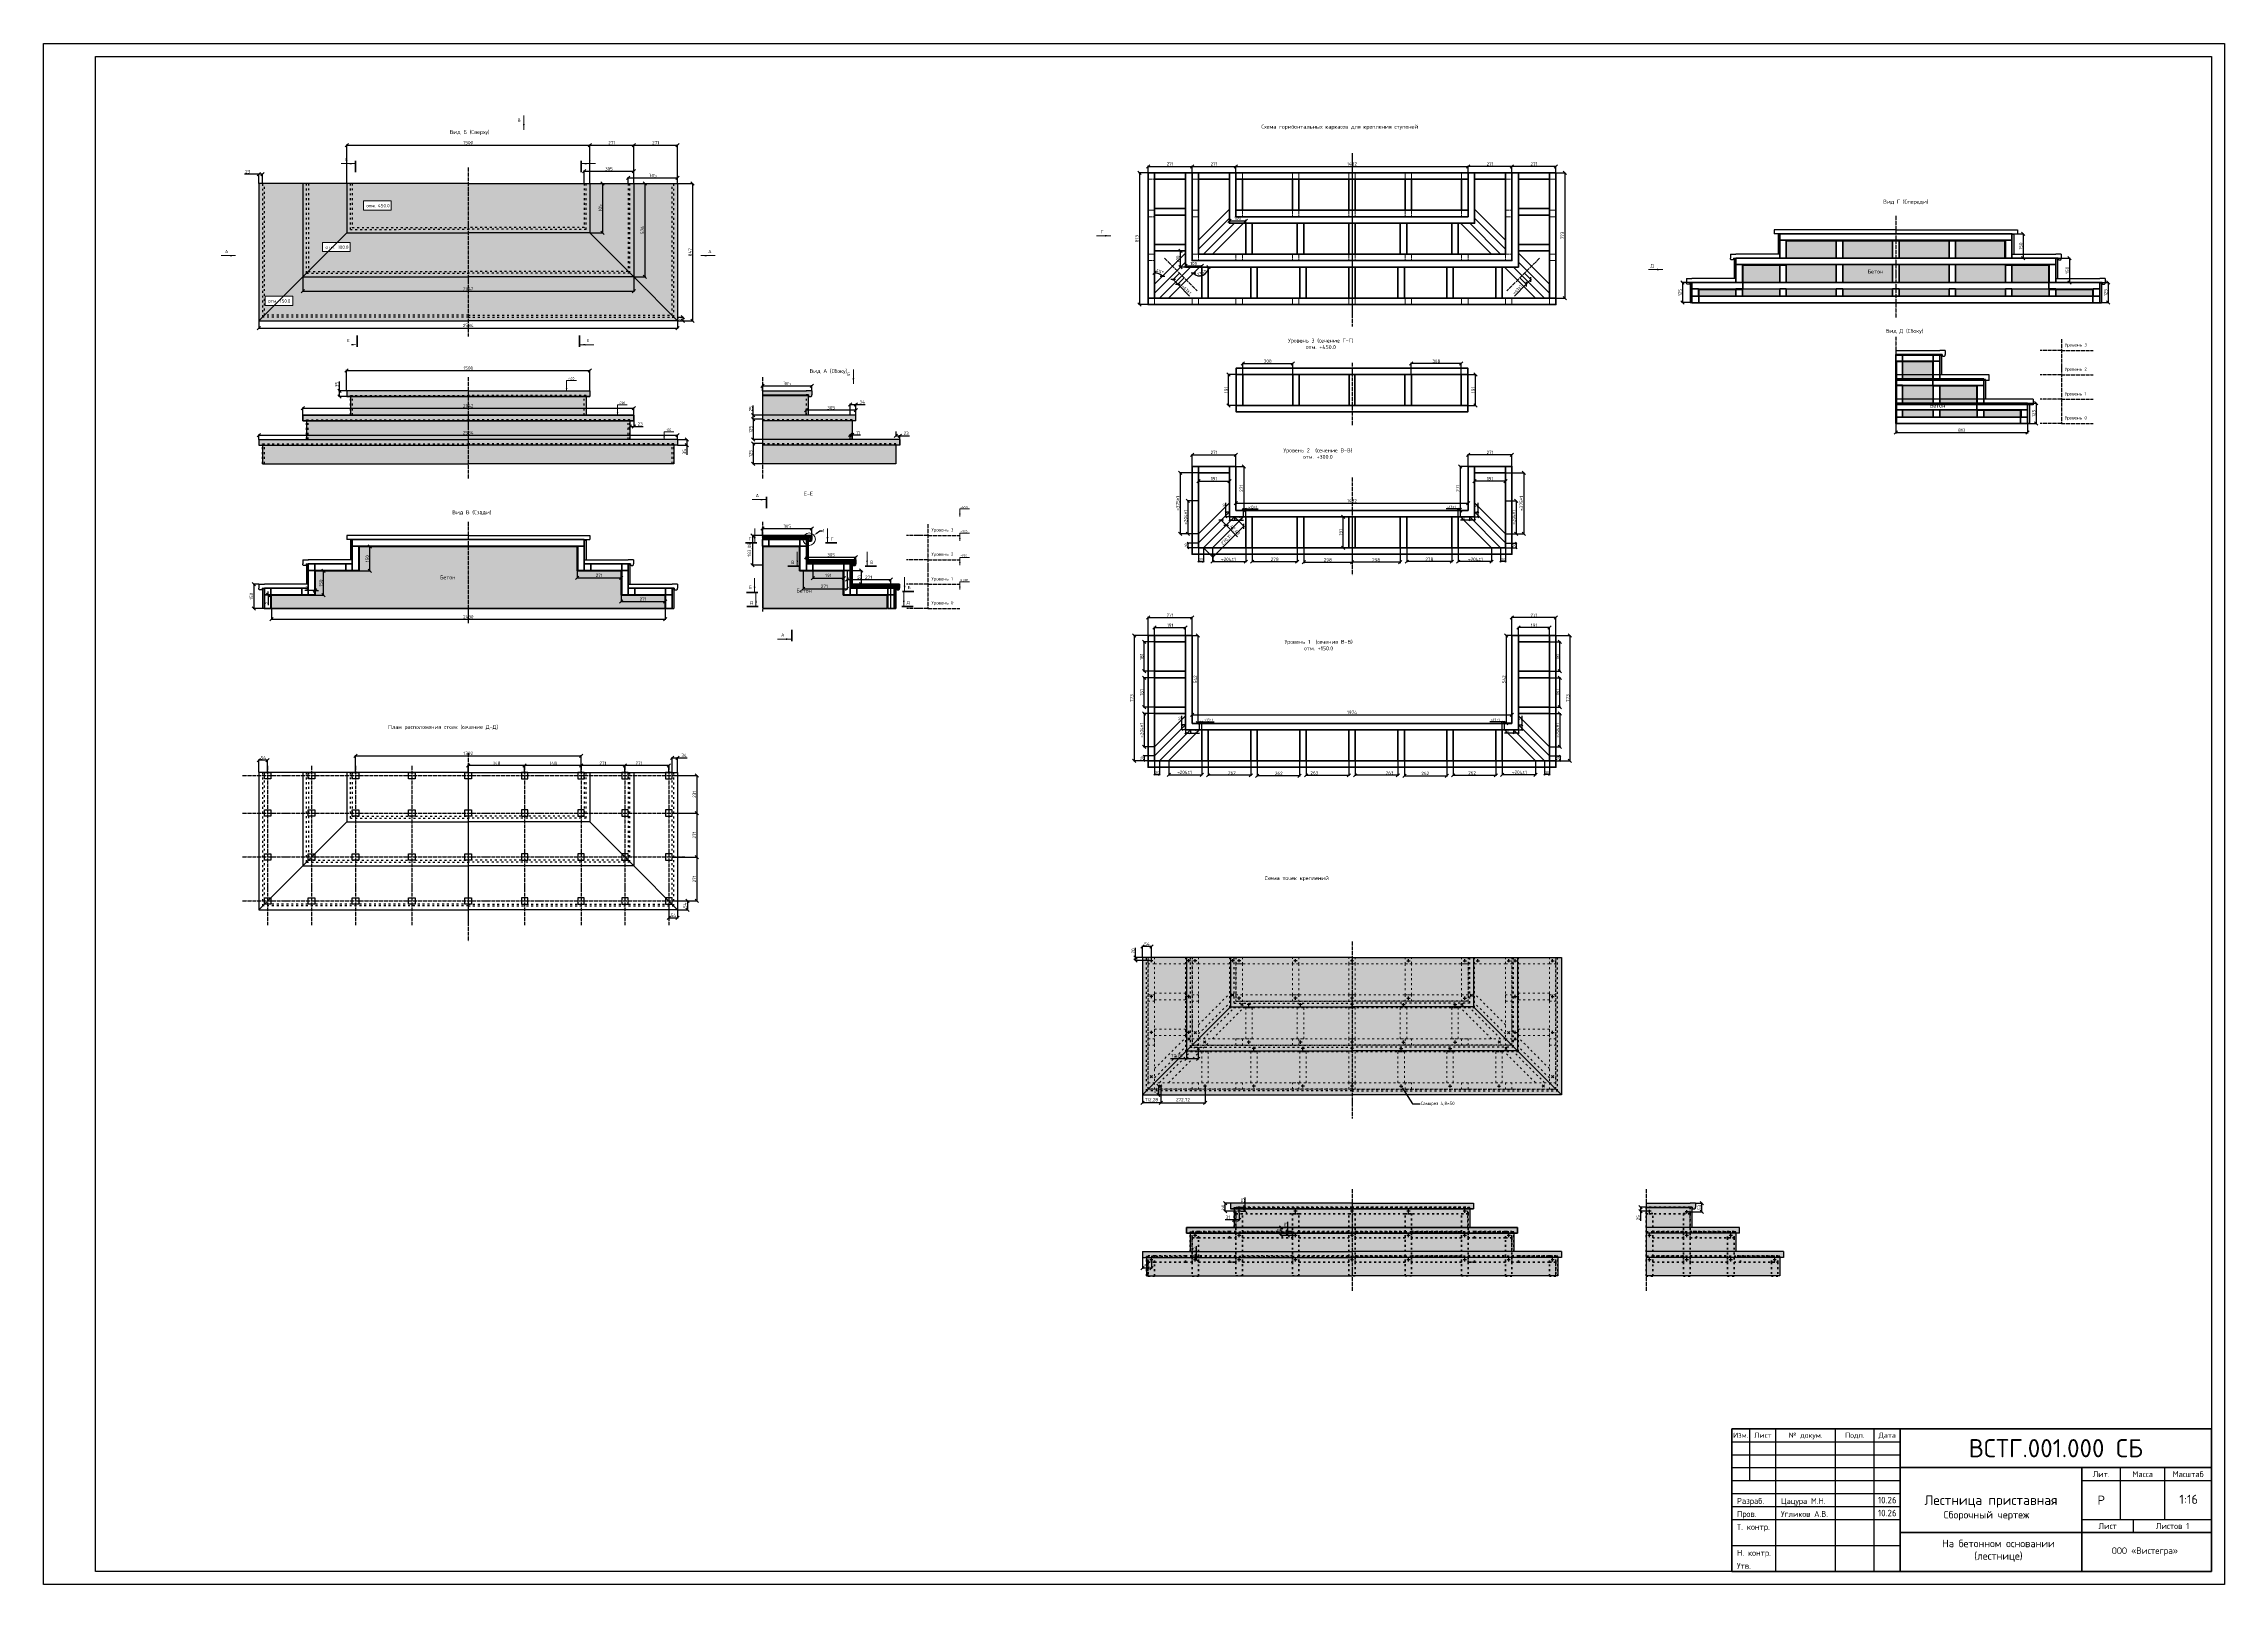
# Model space of a CAD drawing. Header units: millimetres. Extents: x 63961 to 279437, y 165795 to 374915.
# Drawn here: x 156061 to 169517, y 179109 to 188613 of the extents above; entities that cross this region are included whole.
import ezdxf
from ezdxf import colors
from ezdxf.entities.mleader import LeaderData, LeaderLine
from ezdxf.enums import TextEntityAlignment as Align
from ezdxf.math import Vec2, Vec3

# ---------------------------------------------------------------- set-up
doc = ezdxf.new("R2010")
doc.units = ezdxf.units.MM
for name, pattern in [('ACAD_ISO02W100', [15, 12, -3]), ('ACAD_ISO03W100', [30, 12, -18]), ('ACAD_ISO04W100', [30, 24, -3, 0, -3])]:
    doc.linetypes.add(name, pattern=pattern)
for name, color, linetype, lineweight in [('Бетон', 7, 'Continuous', 35), ('Профиль 40x40', 220, 'Continuous', 35), ('Размеры', 150, 'Continuous', 0), ('Стойки 40x40', 7, 'Continuous', 35), ('Ступень СМ305', 52, 'Continuous', 30), ('Точки крепления', 12, 'Continuous', 25)]:
    doc.layers.add(name, color=color, linetype=linetype, lineweight=lineweight)
for name, color, linetype in [('Доска МПК 11х145х3000', 32, 'Continuous'), ('Доска невидимый', 32, 'ACAD_ISO03W100'), ('Заливка доски', 32, 'Continuous'), ('Заливка ступени', 52, 'Continuous'), ('Оси', 120, 'ACAD_ISO04W100'), ('Рамка', 7, 'Continuous'), ('Ступень СМ305 Невидимая', 52, 'ACAD_ISO03W100')]:
    doc.layers.add(name, color=color, linetype=linetype)
doc.layers.add('Построения невидимые', color=80, linetype='ACAD_ISO03W100', plot=False)
doc.styles.get("Standard").update_dxf_attribs({"font": 'isocpeur.ttf'})
doc.dimstyles.new('Копия Аннотативный', dxfattribs={"dimscale": 0, "dimtxt": 20.5, "dimasz": 20.5, "dimexe": 4.25, "dimexo": 0.625, "dimgap": 4.625, "dimtad": 1, "dimtxsty": 'Standard', "dimblk": 'OBLIQUE', "dimcen": 20.5, "dimclrd": 256, "dimclrt": 256, "dimadec": 0, "dimazin": 0, "dimtfac": 1, "dimtmove": 0, "dimatfit": 3, "dimfxl": 1, "dimtfillclr": 4, "dimarcsym": 0})

# ---------------------------------------------------------------- blocks, each defined once
blk = doc.blocks.new('Точка самореза сверху')
at = {"layer": 'Точки крепления'}
for p, q in [((104446, 177081), (104426, 177081)), ((104436, 177071), (104436, 177091))]:
    blk.add_line(p, q, dxfattribs=at)
blk = doc.blocks.new('_Oblique')
at = {"color": 0, "linetype": 'ByBlock', "lineweight": -2}
blk.add_line((-0.5, -0.5), (0.5, 0.5), dxfattribs=at)
blk = doc.blocks.new('*D1387')
at = {"layer": 'Defpoints', "color": 0, "transparency": 16777216}
for p in [(159431, 187987), (157931, 187751), (159431, 187751)]:
    blk.add_point(p, dxfattribs=at)
at = {"layer": 'Размеры', "color": 0, "lineweight": -2, "transparency": 16777216}
for p, q in [((157931, 187751), (157931, 187992)), ((159431, 187751), (159431, 187992))]:
    blk.add_line(p, q, dxfattribs=at)
at = {"layer": 'Размеры', "lineweight": -2, "transparency": 16777216}
blk.add_line((157931, 187987), (159431, 187987), dxfattribs=at)
at = {"layer": 'Размеры', "lineweight": -2, "transparency": 16777216, "xscale": 20.5, "yscale": 20.5, "zscale": 20.5, "rotation": 180}
blk.add_blockref('_Oblique', (157931, 187987), dxfattribs=at)
at = {"layer": 'Размеры', "lineweight": -2, "transparency": 16777216, "xscale": 20.5, "yscale": 20.5, "zscale": 20.5}
blk.add_blockref('_Oblique', (159431, 187987), dxfattribs=at)
at = {"layer": 'Размеры', "transparency": 16777216, "insert": (158681, 188003), "char_height": 20.5, "attachment_point": 5}
blk.add_mtext('1500', dxfattribs=at)
blk = doc.blocks.new('*D1388')
at = {"layer": 'Defpoints', "color": 0, "transparency": 16777216}
for p in [(159702, 187987), (159431, 187751), (159702, 187751)]:
    blk.add_point(p, dxfattribs=at)
at = {"layer": 'Размеры', "color": 0, "lineweight": -2, "transparency": 16777216}
for p, q in [((159431, 187751), (159431, 187992)), ((159702, 187751), (159702, 187992))]:
    blk.add_line(p, q, dxfattribs=at)
at = {"layer": 'Размеры', "lineweight": -2, "transparency": 16777216}
blk.add_line((159431, 187987), (159702, 187987), dxfattribs=at)
at = {"layer": 'Размеры', "lineweight": -2, "transparency": 16777216, "xscale": 20.5, "yscale": 20.5, "zscale": 20.5, "rotation": 180}
blk.add_blockref('_Oblique', (159431, 187987), dxfattribs=at)
at = {"layer": 'Размеры', "lineweight": -2, "transparency": 16777216, "xscale": 20.5, "yscale": 20.5, "zscale": 20.5}
blk.add_blockref('_Oblique', (159702, 187987), dxfattribs=at)
at = {"layer": 'Размеры', "transparency": 16777216, "insert": (159566, 188002), "char_height": 20.5, "attachment_point": 5}
blk.add_mtext('271', dxfattribs=at)
blk = doc.blocks.new('*D1389')
at = {"layer": 'Defpoints', "color": 0, "transparency": 16777216}
for p in [(159973, 187987), (159702, 187751), (159973, 187751)]:
    blk.add_point(p, dxfattribs=at)
at = {"layer": 'Размеры', "color": 0, "lineweight": -2, "transparency": 16777216}
for p, q in [((159702, 187751), (159702, 187992)), ((159973, 187751), (159973, 187992))]:
    blk.add_line(p, q, dxfattribs=at)
at = {"layer": 'Размеры', "lineweight": -2, "transparency": 16777216}
blk.add_line((159702, 187987), (159973, 187987), dxfattribs=at)
at = {"layer": 'Размеры', "lineweight": -2, "transparency": 16777216, "xscale": 20.5, "yscale": 20.5, "zscale": 20.5, "rotation": 180}
blk.add_blockref('_Oblique', (159702, 187987), dxfattribs=at)
at = {"layer": 'Размеры', "lineweight": -2, "transparency": 16777216, "xscale": 20.5, "yscale": 20.5, "zscale": 20.5}
blk.add_blockref('_Oblique', (159973, 187987), dxfattribs=at)
at = {"layer": 'Размеры', "transparency": 16777216, "insert": (159837, 188002), "char_height": 20.5, "attachment_point": 5}
blk.add_mtext('271', dxfattribs=at)
blk = doc.blocks.new('*D1390')
at = {"layer": 'Defpoints', "color": 0, "transparency": 16777216}
for p in [(159973, 187751), (159973, 186904), (160065, 186904)]:
    blk.add_point(p, dxfattribs=at)
at = {"layer": 'Размеры', "color": 0, "lineweight": -2, "transparency": 16777216}
for p, q in [((159973, 187751), (160069, 187751)), ((159973, 186904), (160069, 186904))]:
    blk.add_line(p, q, dxfattribs=at)
at = {"layer": 'Размеры', "lineweight": -2, "transparency": 16777216}
blk.add_line((160065, 187751), (160065, 186904), dxfattribs=at)
at = {"layer": 'Размеры', "lineweight": -2, "transparency": 16777216, "xscale": 20.5, "yscale": 20.5, "zscale": 20.5}
for p, rotation in [((160065, 187751), 90), ((160065, 186904), 270)]:
    blk.add_blockref('_Oblique', p, dxfattribs=dict(at, rotation=rotation))
at = {"layer": 'Размеры', "transparency": 16777216, "insert": (160050, 187327), "char_height": 20.5, "attachment_point": 5, "rotation": 90}
blk.add_mtext('847', dxfattribs=at)
blk = doc.blocks.new('*D1391')
at = {"layer": 'Defpoints', "color": 0, "transparency": 16777216}
for p in [(159431, 187751), (159431, 187446), (159510, 187446)]:
    blk.add_point(p, dxfattribs=at)
at = {"layer": 'Размеры', "color": 0, "lineweight": -2, "transparency": 16777216}
for p, q in [((159431, 187751), (159514, 187751)), ((159431, 187446), (159514, 187446))]:
    blk.add_line(p, q, dxfattribs=at)
at = {"layer": 'Размеры', "lineweight": -2, "transparency": 16777216}
blk.add_line((159510, 187751), (159510, 187446), dxfattribs=at)
at = {"layer": 'Размеры', "lineweight": -2, "transparency": 16777216, "xscale": 20.5, "yscale": 20.5, "zscale": 20.5}
for p, rotation in [((159510, 187751), 90), ((159510, 187446), 270)]:
    blk.add_blockref('_Oblique', p, dxfattribs=dict(at, rotation=rotation))
at = {"layer": 'Размеры', "transparency": 16777216, "insert": (159495, 187598), "char_height": 20.5, "attachment_point": 5, "rotation": 90}
blk.add_mtext('305', dxfattribs=at)
blk = doc.blocks.new('*D1392')
at = {"layer": 'Defpoints', "color": 0, "transparency": 16777216}
for p in [(159702, 187751), (159702, 187175), (159771, 187175)]:
    blk.add_point(p, dxfattribs=at)
at = {"layer": 'Размеры', "color": 0, "lineweight": -2, "transparency": 16777216}
for p, q in [((159702, 187751), (159776, 187751)), ((159702, 187175), (159776, 187175))]:
    blk.add_line(p, q, dxfattribs=at)
at = {"layer": 'Размеры', "lineweight": -2, "transparency": 16777216}
blk.add_line((159771, 187751), (159771, 187175), dxfattribs=at)
at = {"layer": 'Размеры', "lineweight": -2, "transparency": 16777216, "xscale": 20.5, "yscale": 20.5, "zscale": 20.5}
for p, rotation in [((159771, 187751), 90), ((159771, 187175), 270)]:
    blk.add_blockref('_Oblique', p, dxfattribs=dict(at, rotation=rotation))
at = {"layer": 'Размеры', "transparency": 16777216, "insert": (159756, 187463), "char_height": 20.5, "attachment_point": 5, "rotation": 90}
blk.add_mtext('576', dxfattribs=at)
blk = doc.blocks.new('*D1408')
at = {"layer": 'Defpoints', "color": 0, "transparency": 16777216}
for p in [(157660, 187175), (159702, 187175), (159702, 187086)]:
    blk.add_point(p, dxfattribs=at)
at = {"layer": 'Размеры', "color": 0, "lineweight": -2, "transparency": 16777216}
for p, q in [((157660, 187174), (157660, 187082)), ((159702, 187174), (159702, 187082))]:
    blk.add_line(p, q, dxfattribs=at)
at = {"layer": 'Размеры', "lineweight": -2, "transparency": 16777216}
blk.add_line((157660, 187086), (159702, 187086), dxfattribs=at)
at = {"layer": 'Размеры', "lineweight": -2, "transparency": 16777216, "xscale": 20.5, "yscale": 20.5, "zscale": 20.5, "rotation": 180}
blk.add_blockref('_Oblique', (157660, 187086), dxfattribs=at)
at = {"layer": 'Размеры', "lineweight": -2, "transparency": 16777216, "xscale": 20.5, "yscale": 20.5, "zscale": 20.5}
blk.add_blockref('_Oblique', (159702, 187086), dxfattribs=at)
at = {"layer": 'Размеры', "transparency": 16777216, "insert": (158681, 187101), "char_height": 20.5, "attachment_point": 5}
blk.add_mtext('2042', dxfattribs=at)
blk = doc.blocks.new('*D1409')
at = {"layer": 'Defpoints', "color": 0, "transparency": 16777216}
for p in [(159397, 187751), (159702, 187826), (159702, 187751)]:
    blk.add_point(p, dxfattribs=at)
at = {"layer": 'Размеры', "color": 0, "lineweight": -2, "transparency": 16777216}
for p, q in [((159397, 187751), (159397, 187830)), ((159702, 187751), (159702, 187830))]:
    blk.add_line(p, q, dxfattribs=at)
at = {"layer": 'Размеры', "lineweight": -2, "transparency": 16777216}
blk.add_line((159397, 187826), (159702, 187826), dxfattribs=at)
at = {"layer": 'Размеры', "lineweight": -2, "transparency": 16777216, "xscale": 20.5, "yscale": 20.5, "zscale": 20.5, "rotation": 180}
blk.add_blockref('_Oblique', (159397, 187826), dxfattribs=at)
at = {"layer": 'Размеры', "lineweight": -2, "transparency": 16777216, "xscale": 20.5, "yscale": 20.5, "zscale": 20.5}
blk.add_blockref('_Oblique', (159702, 187826), dxfattribs=at)
at = {"layer": 'Размеры', "transparency": 16777216, "insert": (159549, 187841), "char_height": 20.5, "attachment_point": 5}
blk.add_mtext('305', dxfattribs=at)
blk = doc.blocks.new('*D1410')
at = {"layer": 'Defpoints', "color": 0, "transparency": 16777216}
for p in [(159668, 187751), (159973, 187785), (159973, 187751)]:
    blk.add_point(p, dxfattribs=at)
at = {"layer": 'Размеры', "color": 0, "lineweight": -2, "transparency": 16777216}
for p, q in [((159668, 187751), (159668, 187789)), ((159973, 187751), (159973, 187789))]:
    blk.add_line(p, q, dxfattribs=at)
at = {"layer": 'Размеры', "lineweight": -2, "transparency": 16777216}
blk.add_line((159668, 187785), (159973, 187785), dxfattribs=at)
at = {"layer": 'Размеры', "lineweight": -2, "transparency": 16777216, "xscale": 20.5, "yscale": 20.5, "zscale": 20.5, "rotation": 180}
blk.add_blockref('_Oblique', (159668, 187785), dxfattribs=at)
at = {"layer": 'Размеры', "lineweight": -2, "transparency": 16777216, "xscale": 20.5, "yscale": 20.5, "zscale": 20.5}
blk.add_blockref('_Oblique', (159973, 187785), dxfattribs=at)
at = {"layer": 'Размеры', "transparency": 16777216, "insert": (159820, 187800), "char_height": 20.5, "attachment_point": 5}
blk.add_mtext('305', dxfattribs=at)
blk = doc.blocks.new('*D1411')
at = {"layer": 'Defpoints', "color": 0, "transparency": 16777216}
for p in [(161072, 186388), (161038, 186321), (161072, 186321)]:
    blk.add_point(p, dxfattribs=at)
at = {"layer": 'Размеры', "color": 0, "lineweight": -2, "transparency": 16777216}
for p, q in [((161038, 186322), (161038, 186392)), ((161072, 186322), (161072, 186392))]:
    blk.add_line(p, q, dxfattribs=at)
at = {"layer": 'Размеры', "lineweight": -2, "transparency": 16777216}
for p, q in [((161038, 186388), (161072, 186388)), ((161072, 186388), (161131, 186388))]:
    blk.add_line(p, q, dxfattribs=at)
at = {"layer": 'Размеры', "lineweight": -2, "transparency": 16777216, "xscale": 20.5, "yscale": 20.5, "zscale": 20.5, "rotation": 180}
blk.add_blockref('_Oblique', (161038, 186388), dxfattribs=at)
at = {"layer": 'Размеры', "lineweight": -2, "transparency": 16777216, "xscale": 20.5, "yscale": 20.5, "zscale": 20.5}
blk.add_blockref('_Oblique', (161072, 186388), dxfattribs=at)
at = {"layer": 'Размеры', "transparency": 16777216, "insert": (161112, 186403), "char_height": 20.5, "attachment_point": 5}
blk.add_mtext('34', dxfattribs=at)
blk = doc.blocks.new('*D1412')
at = {"layer": 'Defpoints', "color": 0, "transparency": 16777216}
for p in [(161038, 186173), (161049, 186200), (161049, 186173)]:
    blk.add_point(p, dxfattribs=at)
at = {"layer": 'Размеры', "color": 0, "lineweight": -2, "transparency": 16777216}
for p, q in [((161038, 186173), (161038, 186204)), ((161049, 186173), (161049, 186204))]:
    blk.add_line(p, q, dxfattribs=at)
at = {"layer": 'Размеры', "lineweight": -2, "transparency": 16777216}
for p, q in [((161038, 186200), (161049, 186200)), ((161049, 186200), (161102, 186200))]:
    blk.add_line(p, q, dxfattribs=at)
at = {"layer": 'Размеры', "lineweight": -2, "transparency": 16777216, "xscale": 20.5, "yscale": 20.5, "zscale": 20.5, "rotation": 180}
blk.add_blockref('_Oblique', (161038, 186200), dxfattribs=at)
at = {"layer": 'Размеры', "lineweight": -2, "transparency": 16777216, "xscale": 20.5, "yscale": 20.5, "zscale": 20.5}
blk.add_blockref('_Oblique', (161049, 186200), dxfattribs=at)
at = {"layer": 'Размеры', "transparency": 16777216, "insert": (161086, 186214), "char_height": 20.5, "attachment_point": 5}
blk.add_mtext('11', dxfattribs=at)
blk = doc.blocks.new('*D1413')
at = {"layer": 'Defpoints', "color": 0, "transparency": 16777216}
for p in [(160496, 186296), (160439, 186172), (160496, 186172)]:
    blk.add_point(p, dxfattribs=at)
at = {"layer": 'Размеры', "color": 0, "lineweight": -2, "transparency": 16777216}
for p, q in [((160495, 186296), (160435, 186296)), ((160495, 186172), (160435, 186172))]:
    blk.add_line(p, q, dxfattribs=at)
at = {"layer": 'Размеры', "lineweight": -2, "transparency": 16777216}
blk.add_line((160439, 186296), (160439, 186172), dxfattribs=at)
at = {"layer": 'Размеры', "lineweight": -2, "transparency": 16777216, "xscale": 20.5, "yscale": 20.5, "zscale": 20.5}
for p, rotation in [((160439, 186296), 90), ((160439, 186172), 270)]:
    blk.add_blockref('_Oblique', p, dxfattribs=dict(at, rotation=rotation))
at = {"layer": 'Размеры', "transparency": 16777216, "insert": (160424, 186234), "char_height": 20.5, "attachment_point": 5, "rotation": 90}
blk.add_mtext('125', dxfattribs=at)
blk = doc.blocks.new('*D1414')
at = {"layer": 'Defpoints', "color": 0, "transparency": 16777216}
for p in [(160496, 186147), (160439, 186022), (160496, 186022)]:
    blk.add_point(p, dxfattribs=at)
at = {"layer": 'Размеры', "color": 0, "lineweight": -2, "transparency": 16777216}
for p, q in [((160495, 186147), (160435, 186147)), ((160495, 186022), (160435, 186022))]:
    blk.add_line(p, q, dxfattribs=at)
at = {"layer": 'Размеры', "lineweight": -2, "transparency": 16777216}
blk.add_line((160439, 186147), (160439, 186022), dxfattribs=at)
at = {"layer": 'Размеры', "lineweight": -2, "transparency": 16777216, "xscale": 20.5, "yscale": 20.5, "zscale": 20.5}
for p, rotation in [((160439, 186147), 90), ((160439, 186022), 270)]:
    blk.add_blockref('_Oblique', p, dxfattribs=dict(at, rotation=rotation))
at = {"layer": 'Размеры', "transparency": 16777216, "insert": (160424, 186085), "char_height": 20.5, "attachment_point": 5, "rotation": 90}
blk.add_mtext('125', dxfattribs=at)
blk = doc.blocks.new('*D1415')
at = {"layer": 'Defpoints', "color": 0, "transparency": 16777216}
for p in [(160767, 186353), (160767, 186321), (161072, 186321)]:
    blk.add_point(p, dxfattribs=at)
at = {"layer": 'Размеры', "color": 0, "lineweight": -2, "transparency": 16777216}
for p, q in [((160767, 186322), (160767, 186357)), ((161072, 186322), (161072, 186357))]:
    blk.add_line(p, q, dxfattribs=at)
at = {"layer": 'Размеры', "lineweight": -2, "transparency": 16777216}
blk.add_line((161072, 186353), (160767, 186353), dxfattribs=at)
at = {"layer": 'Размеры', "lineweight": -2, "transparency": 16777216, "xscale": 20.5, "yscale": 20.5, "zscale": 20.5, "rotation": 180}
blk.add_blockref('_Oblique', (160767, 186353), dxfattribs=at)
at = {"layer": 'Размеры', "lineweight": -2, "transparency": 16777216, "xscale": 20.5, "yscale": 20.5, "zscale": 20.5}
blk.add_blockref('_Oblique', (161072, 186353), dxfattribs=at)
at = {"layer": 'Размеры', "transparency": 16777216, "insert": (160920, 186368), "char_height": 20.5, "attachment_point": 5}
blk.add_mtext('305', dxfattribs=at)
blk = doc.blocks.new('*D1416')
at = {"layer": 'Defpoints', "color": 0, "transparency": 16777216}
for p in [(161320, 186222), (161343, 186195), (161343, 186136)]:
    blk.add_point(p, dxfattribs=at)
at = {"layer": 'Размеры', "color": 0, "lineweight": -2, "transparency": 16777216}
for p, q in [((161320, 186221), (161320, 186190)), ((161343, 186137), (161343, 186199))]:
    blk.add_line(p, q, dxfattribs=at)
at = {"layer": 'Размеры', "lineweight": -2, "transparency": 16777216}
for p, q in [((161320, 186195), (161343, 186195)), ((161343, 186195), (161403, 186195))]:
    blk.add_line(p, q, dxfattribs=at)
at = {"layer": 'Размеры', "lineweight": -2, "transparency": 16777216, "xscale": 20.5, "yscale": 20.5, "zscale": 20.5, "rotation": 180}
blk.add_blockref('_Oblique', (161320, 186195), dxfattribs=at)
at = {"layer": 'Размеры', "lineweight": -2, "transparency": 16777216, "xscale": 20.5, "yscale": 20.5, "zscale": 20.5}
blk.add_blockref('_Oblique', (161343, 186195), dxfattribs=at)
at = {"layer": 'Размеры', "transparency": 16777216, "insert": (161383, 186210), "char_height": 20.5, "attachment_point": 5}
blk.add_mtext('23', dxfattribs=at)
blk = doc.blocks.new('*D1417')
at = {"layer": 'Defpoints', "color": 0, "transparency": 16777216}
for p in [(160439, 186321), (160439, 186296), (160496, 186321)]:
    blk.add_point(p, dxfattribs=at)
at = {"layer": 'Размеры', "lineweight": -2, "transparency": 16777216}
for p, q in [((160439, 186321), (160439, 186381)), ((160439, 186296), (160439, 186321))]:
    blk.add_line(p, q, dxfattribs=at)
at = {"layer": 'Размеры', "color": 0, "lineweight": -2, "transparency": 16777216}
for p, q in [((160495, 186321), (160435, 186321)), ((160440, 186296), (160443, 186296))]:
    blk.add_line(p, q, dxfattribs=at)
at = {"layer": 'Размеры', "lineweight": -2, "transparency": 16777216, "xscale": 20.5, "yscale": 20.5, "zscale": 20.5}
for p, rotation in [((160439, 186321), 90), ((160439, 186296), 270)]:
    blk.add_blockref('_Oblique', p, dxfattribs=dict(at, rotation=rotation))
at = {"layer": 'Размеры', "transparency": 16777216, "insert": (160424, 186361), "char_height": 20.5, "attachment_point": 5, "rotation": 90}
blk.add_mtext('25', dxfattribs=at)
blk = doc.blocks.new('*D1418')
at = {"layer": 'Defpoints', "color": 0, "transparency": 16777216}
for p in [(160801, 186502), (160496, 186471), (160801, 186471)]:
    blk.add_point(p, dxfattribs=at)
at = {"layer": 'Размеры', "color": 0, "lineweight": -2, "transparency": 16777216}
for p, q in [((160496, 186472), (160496, 186506)), ((160801, 186472), (160801, 186506))]:
    blk.add_line(p, q, dxfattribs=at)
at = {"layer": 'Размеры', "lineweight": -2, "transparency": 16777216}
blk.add_line((160496, 186502), (160801, 186502), dxfattribs=at)
at = {"layer": 'Размеры', "lineweight": -2, "transparency": 16777216, "xscale": 20.5, "yscale": 20.5, "zscale": 20.5, "rotation": 180}
blk.add_blockref('_Oblique', (160496, 186502), dxfattribs=at)
at = {"layer": 'Размеры', "lineweight": -2, "transparency": 16777216, "xscale": 20.5, "yscale": 20.5, "zscale": 20.5}
blk.add_blockref('_Oblique', (160801, 186502), dxfattribs=at)
at = {"layer": 'Размеры', "transparency": 16777216, "insert": (160649, 186517), "char_height": 20.5, "attachment_point": 5}
blk.add_mtext('305', dxfattribs=at)
blk = doc.blocks.new('Ступень из ДПК CM 305')
at = {"layer": 'Ступень СМ305'}
for p, q in [((103547, 186121), (103242, 186121)), ((103242, 186121), (103242, 186096)), ((103547, 186121), (103547, 186096)), ((103527, 186096), (103242, 186096)), ((103527, 186096), (103524, 186096)), ((103527, 186096), (103527, 186090)), ((103527, 186090), (103531, 186086)), ((103531, 186086), (103543, 186086)), ((103543, 186086), (103547, 186090)), ((103547, 186090), (103547, 186096))]:
    blk.add_line(p, q, dxfattribs=at)
blk = doc.blocks.new('*D1419')
at = {"layer": 'Defpoints', "color": 0, "transparency": 16777216}
for p in [(160496, 185579), (160435, 185396), (160496, 185396)]:
    blk.add_point(p, dxfattribs=at)
at = {"layer": 'Размеры', "color": 0, "lineweight": -2, "transparency": 16777216}
for p, q in [((160495, 185579), (160431, 185579)), ((160495, 185396), (160431, 185396))]:
    blk.add_line(p, q, dxfattribs=at)
at = {"layer": 'Размеры', "lineweight": -2, "transparency": 16777216}
blk.add_line((160435, 185579), (160435, 185396), dxfattribs=at)
at = {"layer": 'Размеры', "lineweight": -2, "transparency": 16777216, "xscale": 20.5, "yscale": 20.5, "zscale": 20.5}
for p, rotation in [((160435, 185579), 90), ((160435, 185396), 270)]:
    blk.add_blockref('_Oblique', p, dxfattribs=dict(at, rotation=rotation))
at = {"layer": 'Размеры', "transparency": 16777216, "insert": (160418, 185491), "char_height": 20.5, "attachment_point": 5, "rotation": 90}
blk.add_mtext('183,08', dxfattribs=at)
blk = doc.blocks.new('*D1420')
at = {"layer": 'Defpoints', "color": 0, "transparency": 16777216}
for p in [(160496, 185579), (160801, 185622), (160801, 185579)]:
    blk.add_point(p, dxfattribs=at)
at = {"layer": 'Размеры', "color": 0, "lineweight": -2, "transparency": 16777216}
for p, q in [((160496, 185579), (160496, 185626)), ((160801, 185579), (160801, 185626))]:
    blk.add_line(p, q, dxfattribs=at)
at = {"layer": 'Размеры', "lineweight": -2, "transparency": 16777216}
blk.add_line((160496, 185622), (160801, 185622), dxfattribs=at)
at = {"layer": 'Размеры', "lineweight": -2, "transparency": 16777216, "xscale": 20.5, "yscale": 20.5, "zscale": 20.5, "rotation": 180}
blk.add_blockref('_Oblique', (160496, 185622), dxfattribs=at)
at = {"layer": 'Размеры', "lineweight": -2, "transparency": 16777216, "xscale": 20.5, "yscale": 20.5, "zscale": 20.5}
blk.add_blockref('_Oblique', (160801, 185622), dxfattribs=at)
at = {"layer": 'Размеры', "transparency": 16777216, "insert": (160649, 185637), "char_height": 20.5, "attachment_point": 5}
blk.add_mtext('305', dxfattribs=at)
blk = doc.blocks.new('*D1421')
at = {"layer": 'Defpoints', "color": 0, "transparency": 16777216}
for p in [(160767, 185429), (161072, 185445), (161072, 185429)]:
    blk.add_point(p, dxfattribs=at)
at = {"layer": 'Размеры', "color": 0, "lineweight": -2, "transparency": 16777216}
for p, q in [((160767, 185429), (160767, 185449)), ((161072, 185429), (161072, 185449))]:
    blk.add_line(p, q, dxfattribs=at)
at = {"layer": 'Размеры', "lineweight": -2, "transparency": 16777216}
blk.add_line((160767, 185445), (161072, 185445), dxfattribs=at)
at = {"layer": 'Размеры', "lineweight": -2, "transparency": 16777216, "xscale": 20.5, "yscale": 20.5, "zscale": 20.5, "rotation": 180}
blk.add_blockref('_Oblique', (160767, 185445), dxfattribs=at)
at = {"layer": 'Размеры', "lineweight": -2, "transparency": 16777216, "xscale": 20.5, "yscale": 20.5, "zscale": 20.5}
blk.add_blockref('_Oblique', (161072, 185445), dxfattribs=at)
at = {"layer": 'Размеры', "transparency": 16777216, "insert": (160920, 185460), "char_height": 20.5, "attachment_point": 5}
blk.add_mtext('305', dxfattribs=at)
blk = doc.blocks.new('*D1422')
at = {"layer": 'Defpoints', "color": 0, "transparency": 16777216}
for p in [(161038, 185364), (161038, 185279), (161106, 185279)]:
    blk.add_point(p, dxfattribs=at)
at = {"layer": 'Размеры', "color": 0, "lineweight": -2, "transparency": 16777216}
for p, q in [((161039, 185364), (161111, 185364)), ((161039, 185279), (161111, 185279))]:
    blk.add_line(p, q, dxfattribs=at)
at = {"layer": 'Размеры', "lineweight": -2, "transparency": 16777216}
blk.add_line((161106, 185364), (161106, 185279), dxfattribs=at)
at = {"layer": 'Размеры', "lineweight": -2, "transparency": 16777216, "xscale": 20.5, "yscale": 20.5, "zscale": 20.5}
for p, rotation in [((161106, 185364), 90), ((161106, 185279), 270)]:
    blk.add_blockref('_Oblique', p, dxfattribs=dict(at, rotation=rotation))
at = {"layer": 'Размеры', "transparency": 16777216, "insert": (161091, 185321), "char_height": 20.5, "attachment_point": 5, "rotation": 90}
blk.add_mtext('85', dxfattribs=at)
blk = doc.blocks.new('*D1423')
at = {"layer": 'Defpoints', "color": 0, "transparency": 16777216}
for p in [(160807, 185364), (160998, 185364), (160998, 185317)]:
    blk.add_point(p, dxfattribs=at)
at = {"layer": 'Размеры', "color": 0, "lineweight": -2, "transparency": 16777216}
for p, q in [((160807, 185363), (160807, 185313)), ((160998, 185363), (160998, 185313))]:
    blk.add_line(p, q, dxfattribs=at)
at = {"layer": 'Размеры', "lineweight": -2, "transparency": 16777216}
blk.add_line((160807, 185317), (160998, 185317), dxfattribs=at)
at = {"layer": 'Размеры', "lineweight": -2, "transparency": 16777216, "xscale": 20.5, "yscale": 20.5, "zscale": 20.5, "rotation": 180}
blk.add_blockref('_Oblique', (160807, 185317), dxfattribs=at)
at = {"layer": 'Размеры', "lineweight": -2, "transparency": 16777216, "xscale": 20.5, "yscale": 20.5, "zscale": 20.5}
blk.add_blockref('_Oblique', (160998, 185317), dxfattribs=at)
at = {"layer": 'Размеры', "transparency": 16777216, "insert": (160903, 185333), "char_height": 20.5, "attachment_point": 5}
blk.add_mtext('191', dxfattribs=at)
blk = doc.blocks.new('*D1395')
at = {"layer": 'Defpoints', "color": 0, "transparency": 16777216}
for p in [(160747, 185364), (161018, 185364), (161018, 185251)]:
    blk.add_point(p, dxfattribs=at)
at = {"layer": 'Размеры', "color": 0, "lineweight": -2, "transparency": 16777216}
for p, q in [((160747, 185363), (160747, 185247)), ((161018, 185363), (161018, 185247))]:
    blk.add_line(p, q, dxfattribs=at)
at = {"layer": 'Размеры', "lineweight": -2, "transparency": 16777216}
blk.add_line((160747, 185251), (161018, 185251), dxfattribs=at)
at = {"layer": 'Размеры', "lineweight": -2, "transparency": 16777216, "xscale": 20.5, "yscale": 20.5, "zscale": 20.5, "rotation": 180}
blk.add_blockref('_Oblique', (160747, 185251), dxfattribs=at)
at = {"layer": 'Размеры', "lineweight": -2, "transparency": 16777216, "xscale": 20.5, "yscale": 20.5, "zscale": 20.5}
blk.add_blockref('_Oblique', (161018, 185251), dxfattribs=at)
at = {"layer": 'Размеры', "transparency": 16777216, "insert": (160878, 185266), "char_height": 20.5, "attachment_point": 5}
blk.add_mtext('271', dxfattribs=at)
blk = doc.blocks.new('*D1396')
at = {"layer": 'Defpoints', "color": 0, "transparency": 16777216}
for p in [(161018, 185364), (161289, 185307), (161289, 185129)]:
    blk.add_point(p, dxfattribs=at)
at = {"layer": 'Размеры', "color": 0, "lineweight": -2, "transparency": 16777216}
for p, q in [((161018, 185363), (161018, 185303)), ((161289, 185129), (161289, 185311))]:
    blk.add_line(p, q, dxfattribs=at)
at = {"layer": 'Размеры', "lineweight": -2, "transparency": 16777216}
blk.add_line((161018, 185307), (161289, 185307), dxfattribs=at)
at = {"layer": 'Размеры', "lineweight": -2, "transparency": 16777216, "xscale": 20.5, "yscale": 20.5, "zscale": 20.5, "rotation": 180}
blk.add_blockref('_Oblique', (161018, 185307), dxfattribs=at)
at = {"layer": 'Размеры', "lineweight": -2, "transparency": 16777216, "xscale": 20.5, "yscale": 20.5, "zscale": 20.5}
blk.add_blockref('_Oblique', (161289, 185307), dxfattribs=at)
at = {"layer": 'Размеры', "transparency": 16777216, "insert": (161151, 185322), "char_height": 20.5, "attachment_point": 5}
blk.add_mtext('271', dxfattribs=at)
blk = doc.blocks.new('*D1397')
at = {"layer": 'Defpoints', "color": 0, "transparency": 16777216}
for p in [(163147, 185073), (162876, 184963), (163147, 184963)]:
    blk.add_point(p, dxfattribs=at)
at = {"layer": 'Размеры', "color": 0, "lineweight": -2, "transparency": 16777216}
for p, q in [((162876, 184963), (162876, 185077)), ((163147, 184963), (163147, 185077))]:
    blk.add_line(p, q, dxfattribs=at)
at = {"layer": 'Размеры', "lineweight": -2, "transparency": 16777216}
blk.add_line((162876, 185073), (163147, 185073), dxfattribs=at)
at = {"layer": 'Размеры', "lineweight": -2, "transparency": 16777216, "xscale": 20.5, "yscale": 20.5, "zscale": 20.5, "rotation": 180}
blk.add_blockref('_Oblique', (162876, 185073), dxfattribs=at)
at = {"layer": 'Размеры', "lineweight": -2, "transparency": 16777216, "xscale": 20.5, "yscale": 20.5, "zscale": 20.5}
blk.add_blockref('_Oblique', (163147, 185073), dxfattribs=at)
at = {"layer": 'Размеры', "transparency": 16777216, "insert": (163012, 185088), "char_height": 20.5, "attachment_point": 5}
blk.add_mtext('271', dxfattribs=at)
blk = doc.blocks.new('*D1398')
at = {"layer": 'Defpoints', "color": 0, "transparency": 16777216}
for p in [(162876, 184963), (162789, 184190), (164134, 184190)]:
    blk.add_point(p, dxfattribs=at)
at = {"layer": 'Размеры', "color": 0, "lineweight": -2, "transparency": 16777216}
for p, q in [((162875, 184963), (162785, 184963)), ((164133, 184190), (162785, 184190))]:
    blk.add_line(p, q, dxfattribs=at)
at = {"layer": 'Размеры', "lineweight": -2, "transparency": 16777216}
blk.add_line((162789, 184963), (162789, 184190), dxfattribs=at)
at = {"layer": 'Размеры', "lineweight": -2, "transparency": 16777216, "xscale": 20.5, "yscale": 20.5, "zscale": 20.5}
for p, rotation in [((162789, 184963), 90), ((162789, 184190), 270)]:
    blk.add_blockref('_Oblique', p, dxfattribs=dict(at, rotation=rotation))
at = {"layer": 'Размеры', "transparency": 16777216, "insert": (162774, 184576), "char_height": 20.5, "attachment_point": 5, "rotation": 90}
blk.add_mtext('773', dxfattribs=at)
blk = doc.blocks.new('*D1399')
at = {"layer": 'Defpoints', "color": 0, "transparency": 16777216}
for p in [(163851, 184190), (164114, 184190), (164114, 184100)]:
    blk.add_point(p, dxfattribs=at)
at = {"layer": 'Размеры', "color": 0, "lineweight": -2, "transparency": 16777216}
for p, q in [((163851, 184189), (163851, 184096)), ((164114, 184189), (164114, 184096))]:
    blk.add_line(p, q, dxfattribs=at)
at = {"layer": 'Размеры', "lineweight": -2, "transparency": 16777216}
blk.add_line((163851, 184100), (164114, 184100), dxfattribs=at)
at = {"layer": 'Размеры', "lineweight": -2, "transparency": 16777216, "xscale": 20.5, "yscale": 20.5, "zscale": 20.5, "rotation": 180}
blk.add_blockref('_Oblique', (163851, 184100), dxfattribs=at)
at = {"layer": 'Размеры', "lineweight": -2, "transparency": 16777216, "xscale": 20.5, "yscale": 20.5, "zscale": 20.5}
blk.add_blockref('_Oblique', (164114, 184100), dxfattribs=at)
at = {"layer": 'Размеры', "transparency": 16777216, "insert": (163902, 184115), "char_height": 20.5, "attachment_point": 5}
blk.add_mtext('263', dxfattribs=at)
blk = doc.blocks.new('*D1400')
at = {"layer": 'Defpoints', "color": 0, "transparency": 16777216}
for p in [(163549, 184190), (163549, 184097), (163811, 184190)]:
    blk.add_point(p, dxfattribs=at)
at = {"layer": 'Размеры', "color": 0, "lineweight": -2, "transparency": 16777216}
for p, q in [((163549, 184189), (163549, 184092)), ((163811, 184189), (163811, 184092))]:
    blk.add_line(p, q, dxfattribs=at)
at = {"layer": 'Размеры', "lineweight": -2, "transparency": 16777216}
blk.add_line((163811, 184097), (163549, 184097), dxfattribs=at)
at = {"layer": 'Размеры', "lineweight": -2, "transparency": 16777216, "xscale": 20.5, "yscale": 20.5, "zscale": 20.5, "rotation": 180}
blk.add_blockref('_Oblique', (163549, 184097), dxfattribs=at)
at = {"layer": 'Размеры', "lineweight": -2, "transparency": 16777216, "xscale": 20.5, "yscale": 20.5, "zscale": 20.5}
blk.add_blockref('_Oblique', (163811, 184097), dxfattribs=at)
at = {"layer": 'Размеры', "transparency": 16777216, "insert": (163682, 184112), "char_height": 20.5, "attachment_point": 5}
blk.add_mtext('262', dxfattribs=at)
blk = doc.blocks.new('*D1401')
at = {"layer": 'Defpoints', "color": 0, "transparency": 16777216}
for p in [(163247, 184190), (163247, 184100), (163509, 184190)]:
    blk.add_point(p, dxfattribs=at)
at = {"layer": 'Размеры', "color": 0, "lineweight": -2, "transparency": 16777216}
for p, q in [((163247, 184189), (163247, 184096)), ((163509, 184189), (163509, 184096))]:
    blk.add_line(p, q, dxfattribs=at)
at = {"layer": 'Размеры', "lineweight": -2, "transparency": 16777216}
blk.add_line((163509, 184100), (163247, 184100), dxfattribs=at)
at = {"layer": 'Размеры', "lineweight": -2, "transparency": 16777216, "xscale": 20.5, "yscale": 20.5, "zscale": 20.5, "rotation": 180}
blk.add_blockref('_Oblique', (163247, 184100), dxfattribs=at)
at = {"layer": 'Размеры', "lineweight": -2, "transparency": 16777216, "xscale": 20.5, "yscale": 20.5, "zscale": 20.5}
blk.add_blockref('_Oblique', (163509, 184100), dxfattribs=at)
at = {"layer": 'Размеры', "transparency": 16777216, "insert": (163393, 184115), "char_height": 20.5, "attachment_point": 5}
blk.add_mtext('262', dxfattribs=at)
blk = doc.blocks.new('*D1402')
at = {"layer": 'Defpoints', "color": 0, "transparency": 16777216}
for p in [(162851, 184702), (162917, 184702), (162917, 184521)]:
    blk.add_point(p, dxfattribs=at)
at = {"layer": 'Размеры', "color": 0, "lineweight": -2, "transparency": 16777216}
for p, q in [((162916, 184702), (162846, 184702)), ((162916, 184521), (162846, 184521))]:
    blk.add_line(p, q, dxfattribs=at)
at = {"layer": 'Размеры', "lineweight": -2, "transparency": 16777216}
blk.add_line((162851, 184521), (162851, 184702), dxfattribs=at)
at = {"layer": 'Размеры', "lineweight": -2, "transparency": 16777216, "xscale": 20.5, "yscale": 20.5, "zscale": 20.5}
for p, rotation in [((162851, 184702), 90), ((162851, 184521), 270)]:
    blk.add_blockref('_Oblique', p, dxfattribs=dict(at, rotation=rotation))
at = {"layer": 'Размеры', "transparency": 16777216, "insert": (162836, 184611), "char_height": 20.5, "attachment_point": 5, "rotation": 90}
blk.add_mtext('181', dxfattribs=at)
blk = doc.blocks.new('*D1403')
at = {"layer": 'Defpoints', "color": 0, "transparency": 16777216}
for p in [(162851, 184923), (162917, 184923), (162917, 184742)]:
    blk.add_point(p, dxfattribs=at)
at = {"layer": 'Размеры', "color": 0, "lineweight": -2, "transparency": 16777216}
for p, q in [((162916, 184923), (162846, 184923)), ((162916, 184742), (162846, 184742))]:
    blk.add_line(p, q, dxfattribs=at)
at = {"layer": 'Размеры', "lineweight": -2, "transparency": 16777216}
blk.add_line((162851, 184742), (162851, 184923), dxfattribs=at)
at = {"layer": 'Размеры', "lineweight": -2, "transparency": 16777216, "xscale": 20.5, "yscale": 20.5, "zscale": 20.5}
for p, rotation in [((162851, 184923), 90), ((162851, 184742), 270)]:
    blk.add_blockref('_Oblique', p, dxfattribs=dict(at, rotation=rotation))
at = {"layer": 'Размеры', "transparency": 16777216, "insert": (162836, 184832), "char_height": 20.5, "attachment_point": 5, "rotation": 90}
blk.add_mtext('181', dxfattribs=at)
blk = doc.blocks.new('*D1404')
at = {"layer": 'Defpoints', "color": 0, "transparency": 16777216}
for p in [(162916, 184963), (163107, 185011), (163107, 184963)]:
    blk.add_point(p, dxfattribs=at)
at = {"layer": 'Размеры', "color": 0, "lineweight": -2, "transparency": 16777216}
for p, q in [((162916, 184963), (162916, 185015)), ((163107, 184963), (163107, 185015))]:
    blk.add_line(p, q, dxfattribs=at)
at = {"layer": 'Размеры', "lineweight": -2, "transparency": 16777216}
blk.add_line((162916, 185011), (163107, 185011), dxfattribs=at)
at = {"layer": 'Размеры', "lineweight": -2, "transparency": 16777216, "xscale": 20.5, "yscale": 20.5, "zscale": 20.5, "rotation": 180}
blk.add_blockref('_Oblique', (162916, 185011), dxfattribs=at)
at = {"layer": 'Размеры', "lineweight": -2, "transparency": 16777216, "xscale": 20.5, "yscale": 20.5, "zscale": 20.5}
blk.add_blockref('_Oblique', (163107, 185011), dxfattribs=at)
at = {"layer": 'Размеры', "transparency": 16777216, "insert": (163012, 185026), "char_height": 20.5, "attachment_point": 5}
blk.add_mtext('191', dxfattribs=at)
blk = doc.blocks.new('*D1405')
at = {"layer": 'Defpoints', "color": 0, "transparency": 16777216}
for p in [(162916, 184481), (162851, 184276), (162916, 184276)]:
    blk.add_point(p, dxfattribs=at)
at = {"layer": 'Размеры', "color": 0, "lineweight": -2, "transparency": 16777216}
for p, q in [((162915, 184481), (162846, 184481)), ((162915, 184276), (162846, 184276))]:
    blk.add_line(p, q, dxfattribs=at)
at = {"layer": 'Размеры', "lineweight": -2, "transparency": 16777216}
blk.add_line((162851, 184481), (162851, 184276), dxfattribs=at)
at = {"layer": 'Размеры', "lineweight": -2, "transparency": 16777216, "xscale": 20.5, "yscale": 20.5, "zscale": 20.5}
for p, rotation in [((162851, 184481), 90), ((162851, 184276), 270)]:
    blk.add_blockref('_Oblique', p, dxfattribs=dict(at, rotation=rotation))
at = {"layer": 'Размеры', "transparency": 16777216, "insert": (162836, 184378), "char_height": 20.5, "attachment_point": 5, "rotation": 90}
blk.add_mtext('≈204%%P1', dxfattribs=at)
blk = doc.blocks.new('*D1406')
at = {"layer": 'Defpoints', "color": 0, "transparency": 16777216}
for p in [(163194, 184381), (163207, 184429), (163207, 184381)]:
    blk.add_point(p, dxfattribs=at)
at = {"layer": 'Размеры', "color": 0, "lineweight": -2, "transparency": 16777216}
for p, q in [((163194, 184381), (163194, 184433)), ((163207, 184381), (163207, 184433))]:
    blk.add_line(p, q, dxfattribs=at)
at = {"layer": 'Размеры', "lineweight": -2, "transparency": 16777216}
for p, q in [((163194, 184429), (163207, 184429)), ((163207, 184429), (163283, 184429))]:
    blk.add_line(p, q, dxfattribs=at)
at = {"layer": 'Размеры', "lineweight": -2, "transparency": 16777216, "xscale": 10, "yscale": 10, "zscale": 10, "rotation": 180}
blk.add_blockref('_Oblique', (163194, 184429), dxfattribs=at)
at = {"layer": 'Размеры', "lineweight": -2, "transparency": 16777216, "xscale": 10, "yscale": 10, "zscale": 10}
blk.add_blockref('_Oblique', (163207, 184429), dxfattribs=at)
at = {"layer": 'Размеры', "transparency": 16777216, "insert": (163250, 184442), "char_height": 16, "attachment_point": 5}
blk.add_mtext('≈13%%P1', dxfattribs=at)
blk = doc.blocks.new('*D1407')
at = {"layer": 'Defpoints', "color": 0, "transparency": 16777216}
for p in [(163003, 184190), (163207, 184190), (163207, 184104)]:
    blk.add_point(p, dxfattribs=at)
at = {"layer": 'Размеры', "color": 0, "lineweight": -2, "transparency": 16777216}
for p, q in [((163003, 184189), (163003, 184100)), ((163207, 184189), (163207, 184100))]:
    blk.add_line(p, q, dxfattribs=at)
at = {"layer": 'Размеры', "lineweight": -2, "transparency": 16777216}
blk.add_line((163003, 184104), (163207, 184104), dxfattribs=at)
at = {"layer": 'Размеры', "lineweight": -2, "transparency": 16777216, "xscale": 20.5, "yscale": 20.5, "zscale": 20.5, "rotation": 180}
blk.add_blockref('_Oblique', (163003, 184104), dxfattribs=at)
at = {"layer": 'Размеры', "lineweight": -2, "transparency": 16777216, "xscale": 20.5, "yscale": 20.5, "zscale": 20.5}
blk.add_blockref('_Oblique', (163207, 184104), dxfattribs=at)
at = {"layer": 'Размеры', "transparency": 16777216, "insert": (163101, 184119), "char_height": 20.5, "attachment_point": 5}
blk.add_mtext('≈204%%P1', dxfattribs=at)
blk = doc.blocks.new('*D1451')
at = {"layer": 'Defpoints', "color": 0, "transparency": 16777216}
for p in [(163107, 184381), (163137, 184381), (163137, 184361)]:
    blk.add_point(p, dxfattribs=at)
at = {"layer": 'Размеры', "color": 0, "lineweight": -2, "transparency": 16777216}
for p, q in [((163107, 184380), (163107, 184357)), ((163137, 184380), (163137, 184357))]:
    blk.add_line(p, q, dxfattribs=at)
at = {"layer": 'Размеры', "lineweight": -2, "transparency": 16777216}
for p, q in [((163107, 184361), (163137, 184361)), ((163137, 184361), (163193, 184361))]:
    blk.add_line(p, q, dxfattribs=at)
at = {"layer": 'Размеры', "lineweight": -2, "transparency": 16777216, "xscale": 10, "yscale": 10, "zscale": 10, "rotation": 180}
blk.add_blockref('_Oblique', (163107, 184361), dxfattribs=at)
at = {"layer": 'Размеры', "lineweight": -2, "transparency": 16777216, "xscale": 10, "yscale": 10, "zscale": 10}
blk.add_blockref('_Oblique', (163137, 184361), dxfattribs=at)
at = {"layer": 'Размеры', "transparency": 16777216, "insert": (163177, 184374), "char_height": 16, "attachment_point": 5}
blk.add_mtext('30', dxfattribs=at)
blk = doc.blocks.new('*D1452')
at = {"layer": 'Defpoints', "color": 0, "transparency": 16777216}
for p in [(163085, 184381), (163107, 184411), (163107, 184381)]:
    blk.add_point(p, dxfattribs=at)
at = {"layer": 'Размеры', "color": 0, "lineweight": -2, "transparency": 16777216}
for p, q in [((163106, 184411), (163081, 184411)), ((163106, 184381), (163081, 184381))]:
    blk.add_line(p, q, dxfattribs=at)
at = {"layer": 'Размеры', "lineweight": -2, "transparency": 16777216}
for p, q in [((163085, 184411), (163085, 184466)), ((163085, 184381), (163085, 184411))]:
    blk.add_line(p, q, dxfattribs=at)
at = {"layer": 'Размеры', "lineweight": -2, "transparency": 16777216, "xscale": 10, "yscale": 10, "zscale": 10}
for p, rotation in [((163085, 184411), 90), ((163085, 184381), 270)]:
    blk.add_blockref('_Oblique', p, dxfattribs=dict(at, rotation=rotation))
at = {"layer": 'Размеры', "transparency": 16777216, "insert": (163072, 184450), "char_height": 16, "attachment_point": 5, "rotation": 90}
blk.add_mtext('30', dxfattribs=at)
blk = doc.blocks.new('*D1453')
at = {"layer": 'Defpoints', "color": 0, "transparency": 16777216}
for p in [(163147, 184963), (163147, 184421), (163182, 184421)]:
    blk.add_point(p, dxfattribs=at)
at = {"layer": 'Размеры', "color": 0, "lineweight": -2, "transparency": 16777216}
for p, q in [((163148, 184963), (163187, 184963)), ((163148, 184421), (163187, 184421))]:
    blk.add_line(p, q, dxfattribs=at)
at = {"layer": 'Размеры', "lineweight": -2, "transparency": 16777216}
blk.add_line((163182, 184963), (163182, 184421), dxfattribs=at)
at = {"layer": 'Размеры', "lineweight": -2, "transparency": 16777216, "xscale": 20.5, "yscale": 20.5, "zscale": 20.5}
for p, rotation in [((163182, 184963), 90), ((163182, 184421), 270)]:
    blk.add_blockref('_Oblique', p, dxfattribs=dict(at, rotation=rotation))
at = {"layer": 'Размеры', "transparency": 16777216, "insert": (163167, 184692), "char_height": 20.5, "attachment_point": 5, "rotation": 90}
blk.add_mtext('542', dxfattribs=at)
blk = doc.blocks.new('*D1454')
at = {"layer": 'Defpoints', "color": 0, "transparency": 16777216}
for p in [(162916, 184220), (162851, 184190), (162916, 184190)]:
    blk.add_point(p, dxfattribs=at)
at = {"layer": 'Размеры', "color": 0, "lineweight": -2, "transparency": 16777216}
for p, q in [((162915, 184220), (162846, 184220)), ((162915, 184190), (162846, 184190))]:
    blk.add_line(p, q, dxfattribs=at)
at = {"layer": 'Размеры', "lineweight": -2, "transparency": 16777216}
blk.add_line((162851, 184220), (162851, 184190), dxfattribs=at)
at = {"layer": 'Размеры', "lineweight": -2, "transparency": 16777216, "xscale": 10, "yscale": 10, "zscale": 10}
for p, rotation in [((162851, 184220), 90), ((162851, 184190), 270)]:
    blk.add_blockref('_Oblique', p, dxfattribs=dict(at, rotation=rotation))
at = {"layer": 'Размеры', "transparency": 16777216, "insert": (162838, 184205), "char_height": 16, "attachment_point": 5, "rotation": 90}
blk.add_mtext('30', dxfattribs=at)
blk = doc.blocks.new('*D1455')
at = {"layer": 'Defpoints', "color": 0, "transparency": 16777216}
for p in [(162916, 184190), (162946, 184190), (162946, 184105)]:
    blk.add_point(p, dxfattribs=at)
at = {"layer": 'Размеры', "color": 0, "lineweight": -2, "transparency": 16777216}
for p, q in [((162916, 184189), (162916, 184101)), ((162946, 184189), (162946, 184101))]:
    blk.add_line(p, q, dxfattribs=at)
at = {"layer": 'Размеры', "lineweight": -2, "transparency": 16777216}
blk.add_line((162916, 184105), (162946, 184105), dxfattribs=at)
at = {"layer": 'Размеры', "lineweight": -2, "transparency": 16777216, "xscale": 10, "yscale": 10, "zscale": 10, "rotation": 180}
blk.add_blockref('_Oblique', (162916, 184105), dxfattribs=at)
at = {"layer": 'Размеры', "lineweight": -2, "transparency": 16777216, "xscale": 10, "yscale": 10, "zscale": 10}
blk.add_blockref('_Oblique', (162946, 184105), dxfattribs=at)
at = {"layer": 'Размеры', "transparency": 16777216, "insert": (162931, 184118), "char_height": 16, "attachment_point": 5}
blk.add_mtext('30', dxfattribs=at)
blk = doc.blocks.new('*D1456')
at = {"layer": 'Defpoints', "color": 0, "transparency": 16777216}
for p in [(163147, 186005), (163418, 186077), (163418, 186005)]:
    blk.add_point(p, dxfattribs=at)
at = {"layer": 'Размеры', "color": 0, "lineweight": -2, "transparency": 16777216}
for p, q in [((163147, 186006), (163147, 186081)), ((163418, 186006), (163418, 186081))]:
    blk.add_line(p, q, dxfattribs=at)
at = {"layer": 'Размеры', "lineweight": -2, "transparency": 16777216}
blk.add_line((163147, 186077), (163418, 186077), dxfattribs=at)
at = {"layer": 'Размеры', "lineweight": -2, "transparency": 16777216, "xscale": 20.5, "yscale": 20.5, "zscale": 20.5, "rotation": 180}
blk.add_blockref('_Oblique', (163147, 186077), dxfattribs=at)
at = {"layer": 'Размеры', "lineweight": -2, "transparency": 16777216, "xscale": 20.5, "yscale": 20.5, "zscale": 20.5}
blk.add_blockref('_Oblique', (163418, 186077), dxfattribs=at)
at = {"layer": 'Размеры', "transparency": 16777216, "insert": (163283, 186092), "char_height": 20.5, "attachment_point": 5}
blk.add_mtext('271', dxfattribs=at)
blk = doc.blocks.new('*D1457')
at = {"layer": 'Defpoints', "color": 0, "transparency": 16777216}
for p in [(163418, 186005), (163418, 185734), (163466, 185734)]:
    blk.add_point(p, dxfattribs=at)
at = {"layer": 'Размеры', "color": 0, "lineweight": -2, "transparency": 16777216}
for p, q in [((163419, 186005), (163470, 186005)), ((163419, 185734), (163470, 185734))]:
    blk.add_line(p, q, dxfattribs=at)
at = {"layer": 'Размеры', "lineweight": -2, "transparency": 16777216}
blk.add_line((163466, 186005), (163466, 185734), dxfattribs=at)
at = {"layer": 'Размеры', "lineweight": -2, "transparency": 16777216, "xscale": 20.5, "yscale": 20.5, "zscale": 20.5}
for p, rotation in [((163466, 186005), 90), ((163466, 185734), 270)]:
    blk.add_blockref('_Oblique', p, dxfattribs=dict(at, rotation=rotation))
at = {"layer": 'Размеры', "transparency": 16777216, "insert": (163451, 185870), "char_height": 20.5, "attachment_point": 5, "rotation": 90}
blk.add_mtext('271', dxfattribs=at)
blk = doc.blocks.new('*D1458')
at = {"layer": 'Defpoints', "color": 0, "transparency": 16777216}
for p in [(163187, 185794), (163122, 185590), (163187, 185590)]:
    blk.add_point(p, dxfattribs=at)
at = {"layer": 'Размеры', "color": 0, "lineweight": -2, "transparency": 16777216}
for p, q in [((163186, 185794), (163117, 185794)), ((163186, 185590), (163117, 185590))]:
    blk.add_line(p, q, dxfattribs=at)
at = {"layer": 'Размеры', "lineweight": -2, "transparency": 16777216}
blk.add_line((163122, 185794), (163122, 185590), dxfattribs=at)
at = {"layer": 'Размеры', "lineweight": -2, "transparency": 16777216, "xscale": 20.5, "yscale": 20.5, "zscale": 20.5}
for p, rotation in [((163122, 185794), 90), ((163122, 185590), 270)]:
    blk.add_blockref('_Oblique', p, dxfattribs=dict(at, rotation=rotation))
at = {"layer": 'Размеры', "transparency": 16777216, "insert": (163107, 185692), "char_height": 20.5, "attachment_point": 5, "rotation": 90}
blk.add_mtext('≈204%%P1', dxfattribs=at)
blk = doc.blocks.new('*D1459')
at = {"layer": 'Defpoints', "color": 0, "transparency": 16777216}
for p in [(163465, 185694), (163478, 185743), (163478, 185694)]:
    blk.add_point(p, dxfattribs=at)
at = {"layer": 'Размеры', "color": 0, "lineweight": -2, "transparency": 16777216}
for p, q in [((163465, 185695), (163465, 185747)), ((163478, 185695), (163478, 185747))]:
    blk.add_line(p, q, dxfattribs=at)
at = {"layer": 'Размеры', "lineweight": -2, "transparency": 16777216}
for p, q in [((163465, 185743), (163478, 185743)), ((163478, 185743), (163554, 185743))]:
    blk.add_line(p, q, dxfattribs=at)
at = {"layer": 'Размеры', "lineweight": -2, "transparency": 16777216, "xscale": 10, "yscale": 10, "zscale": 10, "rotation": 180}
blk.add_blockref('_Oblique', (163465, 185743), dxfattribs=at)
at = {"layer": 'Размеры', "lineweight": -2, "transparency": 16777216, "xscale": 10, "yscale": 10, "zscale": 10}
blk.add_blockref('_Oblique', (163478, 185743), dxfattribs=at)
at = {"layer": 'Размеры', "transparency": 16777216, "insert": (163521, 185755), "char_height": 16, "attachment_point": 5}
blk.add_mtext('≈13%%P1', dxfattribs=at)
blk = doc.blocks.new('*D1460')
at = {"layer": 'Defpoints', "color": 0, "transparency": 16777216}
for p in [(163274, 185503), (163478, 185503), (163478, 185418)]:
    blk.add_point(p, dxfattribs=at)
at = {"layer": 'Размеры', "color": 0, "lineweight": -2, "transparency": 16777216}
for p, q in [((163274, 185503), (163274, 185414)), ((163478, 185503), (163478, 185414))]:
    blk.add_line(p, q, dxfattribs=at)
at = {"layer": 'Размеры', "lineweight": -2, "transparency": 16777216}
blk.add_line((163274, 185418), (163478, 185418), dxfattribs=at)
at = {"layer": 'Размеры', "lineweight": -2, "transparency": 16777216, "xscale": 20.5, "yscale": 20.5, "zscale": 20.5, "rotation": 180}
blk.add_blockref('_Oblique', (163274, 185418), dxfattribs=at)
at = {"layer": 'Размеры', "lineweight": -2, "transparency": 16777216, "xscale": 20.5, "yscale": 20.5, "zscale": 20.5}
blk.add_blockref('_Oblique', (163478, 185418), dxfattribs=at)
at = {"layer": 'Размеры', "transparency": 16777216, "insert": (163372, 185433), "char_height": 20.5, "attachment_point": 5}
blk.add_mtext('≈204%%P1', dxfattribs=at)
blk = doc.blocks.new('*D1461')
at = {"layer": 'Defpoints', "color": 0, "transparency": 16777216}
for p in [(163378, 185694), (163408, 185694), (163408, 185675)]:
    blk.add_point(p, dxfattribs=at)
at = {"layer": 'Размеры', "color": 0, "lineweight": -2, "transparency": 16777216}
for p, q in [((163378, 185694), (163378, 185670)), ((163408, 185694), (163408, 185670))]:
    blk.add_line(p, q, dxfattribs=at)
at = {"layer": 'Размеры', "lineweight": -2, "transparency": 16777216}
for p, q in [((163378, 185675), (163408, 185675)), ((163408, 185675), (163464, 185675))]:
    blk.add_line(p, q, dxfattribs=at)
at = {"layer": 'Размеры', "lineweight": -2, "transparency": 16777216, "xscale": 10, "yscale": 10, "zscale": 10, "rotation": 180}
blk.add_blockref('_Oblique', (163378, 185675), dxfattribs=at)
at = {"layer": 'Размеры', "lineweight": -2, "transparency": 16777216, "xscale": 10, "yscale": 10, "zscale": 10}
blk.add_blockref('_Oblique', (163408, 185675), dxfattribs=at)
at = {"layer": 'Размеры', "transparency": 16777216, "insert": (163448, 185687), "char_height": 16, "attachment_point": 5}
blk.add_mtext('30', dxfattribs=at)
blk = doc.blocks.new('*D1462')
at = {"layer": 'Defpoints', "color": 0, "transparency": 16777216}
for p in [(163356, 185694), (163378, 185724), (163378, 185694)]:
    blk.add_point(p, dxfattribs=at)
at = {"layer": 'Размеры', "color": 0, "lineweight": -2, "transparency": 16777216}
for p, q in [((163377, 185724), (163352, 185724)), ((163377, 185694), (163352, 185694))]:
    blk.add_line(p, q, dxfattribs=at)
at = {"layer": 'Размеры', "lineweight": -2, "transparency": 16777216}
for p, q in [((163356, 185724), (163356, 185780)), ((163356, 185694), (163356, 185724))]:
    blk.add_line(p, q, dxfattribs=at)
at = {"layer": 'Размеры', "lineweight": -2, "transparency": 16777216, "xscale": 10, "yscale": 10, "zscale": 10}
for p, rotation in [((163356, 185724), 90), ((163356, 185694), 270)]:
    blk.add_blockref('_Oblique', p, dxfattribs=dict(at, rotation=rotation))
at = {"layer": 'Размеры', "transparency": 16777216, "insert": (163343, 185764), "char_height": 16, "attachment_point": 5, "rotation": 90}
blk.add_mtext('30', dxfattribs=at)
blk = doc.blocks.new('*D1463')
at = {"layer": 'Defpoints', "color": 0, "transparency": 16777216}
for p in [(163122, 185503), (163187, 185533), (163187, 185503)]:
    blk.add_point(p, dxfattribs=at)
at = {"layer": 'Размеры', "color": 0, "lineweight": -2, "transparency": 16777216}
for p, q in [((163186, 185533), (163117, 185533)), ((163186, 185503), (163117, 185503))]:
    blk.add_line(p, q, dxfattribs=at)
at = {"layer": 'Размеры', "lineweight": -2, "transparency": 16777216}
blk.add_line((163122, 185533), (163122, 185503), dxfattribs=at)
at = {"layer": 'Размеры', "lineweight": -2, "transparency": 16777216, "xscale": 10, "yscale": 10, "zscale": 10}
for p, rotation in [((163122, 185533), 90), ((163122, 185503), 270)]:
    blk.add_blockref('_Oblique', p, dxfattribs=dict(at, rotation=rotation))
at = {"layer": 'Размеры', "transparency": 16777216, "insert": (163109, 185518), "char_height": 16, "attachment_point": 5, "rotation": 90}
blk.add_mtext('30', dxfattribs=at)
blk = doc.blocks.new('*D1464')
at = {"layer": 'Defpoints', "color": 0, "transparency": 16777216}
for p in [(163187, 185503), (163217, 185503), (163217, 185419)]:
    blk.add_point(p, dxfattribs=at)
at = {"layer": 'Размеры', "color": 0, "lineweight": -2, "transparency": 16777216}
for p, q in [((163187, 185503), (163187, 185415)), ((163217, 185503), (163217, 185415))]:
    blk.add_line(p, q, dxfattribs=at)
at = {"layer": 'Размеры', "lineweight": -2, "transparency": 16777216}
blk.add_line((163187, 185419), (163217, 185419), dxfattribs=at)
at = {"layer": 'Размеры', "lineweight": -2, "transparency": 16777216, "xscale": 10, "yscale": 10, "zscale": 10, "rotation": 180}
blk.add_blockref('_Oblique', (163187, 185419), dxfattribs=at)
at = {"layer": 'Размеры', "lineweight": -2, "transparency": 16777216, "xscale": 10, "yscale": 10, "zscale": 10}
blk.add_blockref('_Oblique', (163217, 185419), dxfattribs=at)
at = {"layer": 'Размеры', "transparency": 16777216, "insert": (163202, 185432), "char_height": 16, "attachment_point": 5}
blk.add_mtext('30', dxfattribs=at)
blk = doc.blocks.new('*D1465')
at = {"layer": 'Defpoints', "color": 0, "transparency": 16777216}
for p in [(163187, 185965), (163074, 185590), (163187, 185590)]:
    blk.add_point(p, dxfattribs=at)
at = {"layer": 'Размеры', "color": 0, "lineweight": -2, "transparency": 16777216}
for p, q in [((163186, 185965), (163070, 185965)), ((163186, 185590), (163070, 185590))]:
    blk.add_line(p, q, dxfattribs=at)
at = {"layer": 'Размеры', "lineweight": -2, "transparency": 16777216}
blk.add_line((163074, 185965), (163074, 185590), dxfattribs=at)
at = {"layer": 'Размеры', "lineweight": -2, "transparency": 16777216, "xscale": 20.5, "yscale": 20.5, "zscale": 20.5}
for p, rotation in [((163074, 185965), 90), ((163074, 185590), 270)]:
    blk.add_blockref('_Oblique', p, dxfattribs=dict(at, rotation=rotation))
at = {"layer": 'Размеры', "transparency": 16777216, "insert": (163059, 185778), "char_height": 20.5, "attachment_point": 5, "rotation": 90}
blk.add_mtext('≈375%%P1', dxfattribs=at)
blk = doc.blocks.new('*D1466')
at = {"layer": 'Defpoints', "color": 0, "transparency": 16777216}
for p in [(163187, 185965), (163378, 185965), (163378, 185914)]:
    blk.add_point(p, dxfattribs=at)
at = {"layer": 'Размеры', "color": 0, "lineweight": -2, "transparency": 16777216}
for p, q in [((163187, 185965), (163187, 185910)), ((163378, 185965), (163378, 185910))]:
    blk.add_line(p, q, dxfattribs=at)
at = {"layer": 'Размеры', "lineweight": -2, "transparency": 16777216}
blk.add_line((163187, 185914), (163378, 185914), dxfattribs=at)
at = {"layer": 'Размеры', "lineweight": -2, "transparency": 16777216, "xscale": 20.5, "yscale": 20.5, "zscale": 20.5, "rotation": 180}
blk.add_blockref('_Oblique', (163187, 185914), dxfattribs=at)
at = {"layer": 'Размеры', "lineweight": -2, "transparency": 16777216, "xscale": 20.5, "yscale": 20.5, "zscale": 20.5}
blk.add_blockref('_Oblique', (163378, 185914), dxfattribs=at)
at = {"layer": 'Размеры', "transparency": 16777216, "insert": (163283, 185930), "char_height": 20.5, "attachment_point": 5}
blk.add_mtext('191', dxfattribs=at)
blk = doc.blocks.new('*D1467')
at = {"layer": 'Defpoints', "color": 0, "transparency": 16777216}
for p in [(163518, 185503), (163796, 185503), (163796, 185418)]:
    blk.add_point(p, dxfattribs=at)
at = {"layer": 'Размеры', "color": 0, "lineweight": -2, "transparency": 16777216}
for p, q in [((163518, 185503), (163518, 185414)), ((163796, 185503), (163796, 185414))]:
    blk.add_line(p, q, dxfattribs=at)
at = {"layer": 'Размеры', "lineweight": -2, "transparency": 16777216}
blk.add_line((163518, 185418), (163796, 185418), dxfattribs=at)
at = {"layer": 'Размеры', "lineweight": -2, "transparency": 16777216, "xscale": 20.5, "yscale": 20.5, "zscale": 20.5, "rotation": 180}
blk.add_blockref('_Oblique', (163518, 185418), dxfattribs=at)
at = {"layer": 'Размеры', "lineweight": -2, "transparency": 16777216, "xscale": 20.5, "yscale": 20.5, "zscale": 20.5}
blk.add_blockref('_Oblique', (163796, 185418), dxfattribs=at)
at = {"layer": 'Размеры', "transparency": 16777216, "insert": (163657, 185433), "char_height": 20.5, "attachment_point": 5}
blk.add_mtext('278', dxfattribs=at)
blk = doc.blocks.new('*D1468')
at = {"layer": 'Defpoints', "color": 0, "transparency": 16777216}
for p in [(164134, 185694), (163836, 185503), (164134, 185414)]:
    blk.add_point(p, dxfattribs=at)
at = {"layer": 'Размеры', "color": 0, "lineweight": -2, "transparency": 16777216}
for p, q in [((164134, 185694), (164134, 185409)), ((163836, 185503), (163836, 185409))]:
    blk.add_line(p, q, dxfattribs=at)
at = {"layer": 'Размеры', "lineweight": -2, "transparency": 16777216}
blk.add_line((163836, 185414), (164134, 185414), dxfattribs=at)
at = {"layer": 'Размеры', "lineweight": -2, "transparency": 16777216, "xscale": 20.5, "yscale": 20.5, "zscale": 20.5, "rotation": 180}
blk.add_blockref('_Oblique', (163836, 185414), dxfattribs=at)
at = {"layer": 'Размеры', "lineweight": -2, "transparency": 16777216, "xscale": 20.5, "yscale": 20.5, "zscale": 20.5}
blk.add_blockref('_Oblique', (164134, 185414), dxfattribs=at)
at = {"layer": 'Размеры', "transparency": 16777216, "insert": (163985, 185429), "char_height": 20.5, "attachment_point": 5}
blk.add_mtext('298', dxfattribs=at)
blk = doc.blocks.new('*D1436')
at = {"layer": 'Defpoints', "color": 0, "transparency": 16777216}
for p in [(164080, 185694), (164134, 185694), (164134, 185503)]:
    blk.add_point(p, dxfattribs=at)
at = {"layer": 'Размеры', "color": 0, "lineweight": -2, "transparency": 16777216}
for p, q in [((164133, 185694), (164076, 185694)), ((164133, 185503), (164076, 185503))]:
    blk.add_line(p, q, dxfattribs=at)
at = {"layer": 'Размеры', "lineweight": -2, "transparency": 16777216}
blk.add_line((164080, 185503), (164080, 185694), dxfattribs=at)
at = {"layer": 'Размеры', "lineweight": -2, "transparency": 16777216, "xscale": 20.5, "yscale": 20.5, "zscale": 20.5}
for p, rotation in [((164080, 185694), 90), ((164080, 185503), 270)]:
    blk.add_blockref('_Oblique', p, dxfattribs=dict(at, rotation=rotation))
at = {"layer": 'Размеры', "transparency": 16777216, "insert": (164065, 185599), "char_height": 20.5, "attachment_point": 5, "rotation": 90}
blk.add_mtext('191', dxfattribs=at)
blk = doc.blocks.new('*D1437')
at = {"layer": 'Defpoints', "color": 0, "transparency": 16777216}
for p in [(163768, 186640), (163460, 186572), (163768, 186572)]:
    blk.add_point(p, dxfattribs=at)
at = {"layer": 'Размеры', "color": 0, "lineweight": -2, "transparency": 16777216}
for p, q in [((163460, 186573), (163460, 186644)), ((163768, 186573), (163768, 186644))]:
    blk.add_line(p, q, dxfattribs=at)
at = {"layer": 'Размеры', "lineweight": -2, "transparency": 16777216}
blk.add_line((163460, 186640), (163768, 186640), dxfattribs=at)
at = {"layer": 'Размеры', "lineweight": -2, "transparency": 16777216, "xscale": 20.5, "yscale": 20.5, "zscale": 20.5, "rotation": 180}
blk.add_blockref('_Oblique', (163460, 186640), dxfattribs=at)
at = {"layer": 'Размеры', "lineweight": -2, "transparency": 16777216, "xscale": 20.5, "yscale": 20.5, "zscale": 20.5}
blk.add_blockref('_Oblique', (163768, 186640), dxfattribs=at)
at = {"layer": 'Размеры', "transparency": 16777216, "insert": (163614, 186655), "char_height": 20.5, "attachment_point": 5}
blk.add_mtext('308', dxfattribs=at)
blk = doc.blocks.new('*D1438')
at = {"layer": 'Defpoints', "color": 0, "transparency": 16777216}
for p in [(163372, 186572), (163460, 186572), (163460, 186381)]:
    blk.add_point(p, dxfattribs=at)
at = {"layer": 'Размеры', "color": 0, "lineweight": -2, "transparency": 16777216}
for p, q in [((163459, 186572), (163368, 186572)), ((163459, 186381), (163368, 186381))]:
    blk.add_line(p, q, dxfattribs=at)
at = {"layer": 'Размеры', "lineweight": -2, "transparency": 16777216}
blk.add_line((163372, 186381), (163372, 186572), dxfattribs=at)
at = {"layer": 'Размеры', "lineweight": -2, "transparency": 16777216, "xscale": 20.5, "yscale": 20.5, "zscale": 20.5}
for p, rotation in [((163372, 186572), 90), ((163372, 186381), 270)]:
    blk.add_blockref('_Oblique', p, dxfattribs=dict(at, rotation=rotation))
at = {"layer": 'Размеры', "transparency": 16777216, "insert": (163357, 186477), "char_height": 20.5, "attachment_point": 5, "rotation": 90}
blk.add_mtext('191', dxfattribs=at)
blk = doc.blocks.new('*D1439')
at = {"layer": 'Defpoints', "color": 0, "transparency": 16777216}
for p in [(164500, 186640), (164500, 186572), (164808, 186572)]:
    blk.add_point(p, dxfattribs=at)
at = {"layer": 'Размеры', "color": 0, "lineweight": -2, "transparency": 16777216}
for p, q in [((164500, 186573), (164500, 186644)), ((164808, 186573), (164808, 186644))]:
    blk.add_line(p, q, dxfattribs=at)
at = {"layer": 'Размеры', "lineweight": -2, "transparency": 16777216}
blk.add_line((164808, 186640), (164500, 186640), dxfattribs=at)
at = {"layer": 'Размеры', "lineweight": -2, "transparency": 16777216, "xscale": 20.5, "yscale": 20.5, "zscale": 20.5, "rotation": 180}
blk.add_blockref('_Oblique', (164500, 186640), dxfattribs=at)
at = {"layer": 'Размеры', "lineweight": -2, "transparency": 16777216, "xscale": 20.5, "yscale": 20.5, "zscale": 20.5}
blk.add_blockref('_Oblique', (164808, 186640), dxfattribs=at)
at = {"layer": 'Размеры', "transparency": 16777216, "insert": (164654, 186655), "char_height": 20.5, "attachment_point": 5}
blk.add_mtext('308', dxfattribs=at)
blk = doc.blocks.new('*D1440')
at = {"layer": 'Defpoints', "color": 0, "transparency": 16777216}
for p in [(164808, 186572), (164896, 186572), (164808, 186381)]:
    blk.add_point(p, dxfattribs=at)
at = {"layer": 'Размеры', "color": 0, "lineweight": -2, "transparency": 16777216}
for p, q in [((164809, 186572), (164900, 186572)), ((164809, 186381), (164900, 186381))]:
    blk.add_line(p, q, dxfattribs=at)
at = {"layer": 'Размеры', "lineweight": -2, "transparency": 16777216}
blk.add_line((164896, 186381), (164896, 186572), dxfattribs=at)
at = {"layer": 'Размеры', "lineweight": -2, "transparency": 16777216, "xscale": 20.5, "yscale": 20.5, "zscale": 20.5}
for p, rotation in [((164896, 186572), 90), ((164896, 186381), 270)]:
    blk.add_blockref('_Oblique', p, dxfattribs=dict(at, rotation=rotation))
at = {"layer": 'Размеры', "transparency": 16777216, "insert": (164881, 186477), "char_height": 20.5, "attachment_point": 5, "rotation": 90}
blk.add_mtext('191', dxfattribs=at)
blk = doc.blocks.new('*D1441')
at = {"layer": 'Defpoints', "color": 0, "transparency": 16777216}
for p in [(164850, 186077), (164850, 186005), (165121, 186005)]:
    blk.add_point(p, dxfattribs=at)
at = {"layer": 'Размеры', "color": 0, "lineweight": -2, "transparency": 16777216}
for p, q in [((164850, 186006), (164850, 186081)), ((165121, 186006), (165121, 186081))]:
    blk.add_line(p, q, dxfattribs=at)
at = {"layer": 'Размеры', "lineweight": -2, "transparency": 16777216}
blk.add_line((165121, 186077), (164850, 186077), dxfattribs=at)
at = {"layer": 'Размеры', "lineweight": -2, "transparency": 16777216, "xscale": 20.5, "yscale": 20.5, "zscale": 20.5, "rotation": 180}
blk.add_blockref('_Oblique', (164850, 186077), dxfattribs=at)
at = {"layer": 'Размеры', "lineweight": -2, "transparency": 16777216, "xscale": 20.5, "yscale": 20.5, "zscale": 20.5}
blk.add_blockref('_Oblique', (165121, 186077), dxfattribs=at)
at = {"layer": 'Размеры', "transparency": 16777216, "insert": (164986, 186092), "char_height": 20.5, "attachment_point": 5}
blk.add_mtext('271', dxfattribs=at)
blk = doc.blocks.new('*D1442')
at = {"layer": 'Defpoints', "color": 0, "transparency": 16777216}
for p in [(164850, 186005), (164802, 185734), (164850, 185734)]:
    blk.add_point(p, dxfattribs=at)
at = {"layer": 'Размеры', "color": 0, "lineweight": -2, "transparency": 16777216}
for p, q in [((164849, 186005), (164798, 186005)), ((164849, 185734), (164798, 185734))]:
    blk.add_line(p, q, dxfattribs=at)
at = {"layer": 'Размеры', "lineweight": -2, "transparency": 16777216}
blk.add_line((164802, 186005), (164802, 185734), dxfattribs=at)
at = {"layer": 'Размеры', "lineweight": -2, "transparency": 16777216, "xscale": 20.5, "yscale": 20.5, "zscale": 20.5}
for p, rotation in [((164802, 186005), 90), ((164802, 185734), 270)]:
    blk.add_blockref('_Oblique', p, dxfattribs=dict(at, rotation=rotation))
at = {"layer": 'Размеры', "transparency": 16777216, "insert": (164787, 185870), "char_height": 20.5, "attachment_point": 5, "rotation": 90}
blk.add_mtext('271', dxfattribs=at)
blk = doc.blocks.new('*D1443')
at = {"layer": 'Defpoints', "color": 0, "transparency": 16777216}
for p in [(165081, 185794), (165081, 185590), (165146, 185590)]:
    blk.add_point(p, dxfattribs=at)
at = {"layer": 'Размеры', "color": 0, "lineweight": -2, "transparency": 16777216}
for p, q in [((165082, 185794), (165151, 185794)), ((165082, 185590), (165151, 185590))]:
    blk.add_line(p, q, dxfattribs=at)
at = {"layer": 'Размеры', "lineweight": -2, "transparency": 16777216}
blk.add_line((165146, 185794), (165146, 185590), dxfattribs=at)
at = {"layer": 'Размеры', "lineweight": -2, "transparency": 16777216, "xscale": 20.5, "yscale": 20.5, "zscale": 20.5}
for p, rotation in [((165146, 185794), 90), ((165146, 185590), 270)]:
    blk.add_blockref('_Oblique', p, dxfattribs=dict(at, rotation=rotation))
at = {"layer": 'Размеры', "transparency": 16777216, "insert": (165131, 185692), "char_height": 20.5, "attachment_point": 5, "rotation": 90}
blk.add_mtext('≈204%%P1', dxfattribs=at)
blk = doc.blocks.new('*D1444')
at = {"layer": 'Defpoints', "color": 0, "transparency": 16777216}
for p in [(164790, 185743), (164790, 185694), (164804, 185694)]:
    blk.add_point(p, dxfattribs=at)
at = {"layer": 'Размеры', "lineweight": -2, "transparency": 16777216}
for p, q in [((164790, 185743), (164714, 185743)), ((164804, 185743), (164790, 185743))]:
    blk.add_line(p, q, dxfattribs=at)
at = {"layer": 'Размеры', "color": 0, "lineweight": -2, "transparency": 16777216}
for p, q in [((164790, 185695), (164790, 185747)), ((164804, 185695), (164804, 185747))]:
    blk.add_line(p, q, dxfattribs=at)
at = {"layer": 'Размеры', "lineweight": -2, "transparency": 16777216, "xscale": 10, "yscale": 10, "zscale": 10, "rotation": 180}
blk.add_blockref('_Oblique', (164790, 185743), dxfattribs=at)
at = {"layer": 'Размеры', "lineweight": -2, "transparency": 16777216, "xscale": 10, "yscale": 10, "zscale": 10}
blk.add_blockref('_Oblique', (164804, 185743), dxfattribs=at)
at = {"layer": 'Размеры', "transparency": 16777216, "insert": (164747, 185755), "char_height": 16, "attachment_point": 5}
blk.add_mtext('≈13%%P1', dxfattribs=at)
blk = doc.blocks.new('*D1445')
at = {"layer": 'Defpoints', "color": 0, "transparency": 16777216}
for p in [(164790, 185503), (164995, 185503), (164790, 185418)]:
    blk.add_point(p, dxfattribs=at)
at = {"layer": 'Размеры', "color": 0, "lineweight": -2, "transparency": 16777216}
for p, q in [((164790, 185503), (164790, 185414)), ((164995, 185503), (164995, 185414))]:
    blk.add_line(p, q, dxfattribs=at)
at = {"layer": 'Размеры', "lineweight": -2, "transparency": 16777216}
blk.add_line((164995, 185418), (164790, 185418), dxfattribs=at)
at = {"layer": 'Размеры', "lineweight": -2, "transparency": 16777216, "xscale": 20.5, "yscale": 20.5, "zscale": 20.5, "rotation": 180}
blk.add_blockref('_Oblique', (164790, 185418), dxfattribs=at)
at = {"layer": 'Размеры', "lineweight": -2, "transparency": 16777216, "xscale": 20.5, "yscale": 20.5, "zscale": 20.5}
blk.add_blockref('_Oblique', (164995, 185418), dxfattribs=at)
at = {"layer": 'Размеры', "transparency": 16777216, "insert": (164896, 185433), "char_height": 20.5, "attachment_point": 5}
blk.add_mtext('≈204%%P1', dxfattribs=at)
blk = doc.blocks.new('*D1446')
at = {"layer": 'Defpoints', "color": 0, "transparency": 16777216}
for p in [(164860, 185694), (164890, 185694), (164860, 185675)]:
    blk.add_point(p, dxfattribs=at)
at = {"layer": 'Размеры', "color": 0, "lineweight": -2, "transparency": 16777216}
for p, q in [((164860, 185694), (164860, 185670)), ((164890, 185694), (164890, 185670))]:
    blk.add_line(p, q, dxfattribs=at)
at = {"layer": 'Размеры', "lineweight": -2, "transparency": 16777216}
for p, q in [((164860, 185675), (164804, 185675)), ((164890, 185675), (164860, 185675))]:
    blk.add_line(p, q, dxfattribs=at)
at = {"layer": 'Размеры', "lineweight": -2, "transparency": 16777216, "xscale": 10, "yscale": 10, "zscale": 10, "rotation": 180}
blk.add_blockref('_Oblique', (164860, 185675), dxfattribs=at)
at = {"layer": 'Размеры', "lineweight": -2, "transparency": 16777216, "xscale": 10, "yscale": 10, "zscale": 10}
blk.add_blockref('_Oblique', (164890, 185675), dxfattribs=at)
at = {"layer": 'Размеры', "transparency": 16777216, "insert": (164820, 185687), "char_height": 16, "attachment_point": 5}
blk.add_mtext('30', dxfattribs=at)
blk = doc.blocks.new('*D1447')
at = {"layer": 'Defpoints', "color": 0, "transparency": 16777216}
for p in [(164890, 185724), (164890, 185694), (164912, 185694)]:
    blk.add_point(p, dxfattribs=at)
at = {"layer": 'Размеры', "color": 0, "lineweight": -2, "transparency": 16777216}
for p, q in [((164891, 185724), (164916, 185724)), ((164891, 185694), (164916, 185694))]:
    blk.add_line(p, q, dxfattribs=at)
at = {"layer": 'Размеры', "lineweight": -2, "transparency": 16777216}
for p, q in [((164912, 185724), (164912, 185780)), ((164912, 185694), (164912, 185724))]:
    blk.add_line(p, q, dxfattribs=at)
at = {"layer": 'Размеры', "lineweight": -2, "transparency": 16777216, "xscale": 10, "yscale": 10, "zscale": 10}
for p, rotation in [((164912, 185724), 90), ((164912, 185694), 270)]:
    blk.add_blockref('_Oblique', p, dxfattribs=dict(at, rotation=rotation))
at = {"layer": 'Размеры', "transparency": 16777216, "insert": (164899, 185764), "char_height": 16, "attachment_point": 5, "rotation": 90}
blk.add_mtext('30', dxfattribs=at)
blk = doc.blocks.new('*D1448')
at = {"layer": 'Defpoints', "color": 0, "transparency": 16777216}
for p in [(165081, 185533), (165081, 185503), (165147, 185503)]:
    blk.add_point(p, dxfattribs=at)
at = {"layer": 'Размеры', "color": 0, "lineweight": -2, "transparency": 16777216}
for p, q in [((165082, 185533), (165151, 185533)), ((165082, 185503), (165151, 185503))]:
    blk.add_line(p, q, dxfattribs=at)
at = {"layer": 'Размеры', "lineweight": -2, "transparency": 16777216}
blk.add_line((165147, 185533), (165147, 185503), dxfattribs=at)
at = {"layer": 'Размеры', "lineweight": -2, "transparency": 16777216, "xscale": 10, "yscale": 10, "zscale": 10}
for p, rotation in [((165147, 185533), 90), ((165147, 185503), 270)]:
    blk.add_blockref('_Oblique', p, dxfattribs=dict(at, rotation=rotation))
at = {"layer": 'Размеры', "transparency": 16777216, "insert": (165134, 185518), "char_height": 16, "attachment_point": 5, "rotation": 90}
blk.add_mtext('30', dxfattribs=at)
blk = doc.blocks.new('*D1449')
at = {"layer": 'Defpoints', "color": 0, "transparency": 16777216}
for p in [(165051, 185503), (165081, 185503), (165051, 185419)]:
    blk.add_point(p, dxfattribs=at)
at = {"layer": 'Размеры', "color": 0, "lineweight": -2, "transparency": 16777216}
for p, q in [((165051, 185503), (165051, 185415)), ((165081, 185503), (165081, 185415))]:
    blk.add_line(p, q, dxfattribs=at)
at = {"layer": 'Размеры', "lineweight": -2, "transparency": 16777216}
blk.add_line((165081, 185419), (165051, 185419), dxfattribs=at)
at = {"layer": 'Размеры', "lineweight": -2, "transparency": 16777216, "xscale": 10, "yscale": 10, "zscale": 10, "rotation": 180}
blk.add_blockref('_Oblique', (165051, 185419), dxfattribs=at)
at = {"layer": 'Размеры', "lineweight": -2, "transparency": 16777216, "xscale": 10, "yscale": 10, "zscale": 10}
blk.add_blockref('_Oblique', (165081, 185419), dxfattribs=at)
at = {"layer": 'Размеры', "transparency": 16777216, "insert": (165066, 185432), "char_height": 16, "attachment_point": 5}
blk.add_mtext('30', dxfattribs=at)
blk = doc.blocks.new('*D1450')
at = {"layer": 'Defpoints', "color": 0, "transparency": 16777216}
for p in [(165081, 185965), (165081, 185590), (165194, 185590)]:
    blk.add_point(p, dxfattribs=at)
at = {"layer": 'Размеры', "color": 0, "lineweight": -2, "transparency": 16777216}
for p, q in [((165082, 185965), (165198, 185965)), ((165082, 185590), (165198, 185590))]:
    blk.add_line(p, q, dxfattribs=at)
at = {"layer": 'Размеры', "lineweight": -2, "transparency": 16777216}
blk.add_line((165194, 185965), (165194, 185590), dxfattribs=at)
at = {"layer": 'Размеры', "lineweight": -2, "transparency": 16777216, "xscale": 20.5, "yscale": 20.5, "zscale": 20.5}
for p, rotation in [((165194, 185965), 90), ((165194, 185590), 270)]:
    blk.add_blockref('_Oblique', p, dxfattribs=dict(at, rotation=rotation))
at = {"layer": 'Размеры', "transparency": 16777216, "insert": (165179, 185778), "char_height": 20.5, "attachment_point": 5, "rotation": 90}
blk.add_mtext('≈375%%P1', dxfattribs=at)
blk = doc.blocks.new('*D1469')
at = {"layer": 'Defpoints', "color": 0, "transparency": 16777216}
for p in [(164890, 185965), (165081, 185965), (164890, 185914)]:
    blk.add_point(p, dxfattribs=at)
at = {"layer": 'Размеры', "color": 0, "lineweight": -2, "transparency": 16777216}
for p, q in [((164890, 185965), (164890, 185910)), ((165081, 185965), (165081, 185910))]:
    blk.add_line(p, q, dxfattribs=at)
at = {"layer": 'Размеры', "lineweight": -2, "transparency": 16777216}
blk.add_line((165081, 185914), (164890, 185914), dxfattribs=at)
at = {"layer": 'Размеры', "lineweight": -2, "transparency": 16777216, "xscale": 20.5, "yscale": 20.5, "zscale": 20.5, "rotation": 180}
blk.add_blockref('_Oblique', (164890, 185914), dxfattribs=at)
at = {"layer": 'Размеры', "lineweight": -2, "transparency": 16777216, "xscale": 20.5, "yscale": 20.5, "zscale": 20.5}
blk.add_blockref('_Oblique', (165081, 185914), dxfattribs=at)
at = {"layer": 'Размеры', "transparency": 16777216, "insert": (164986, 185930), "char_height": 20.5, "attachment_point": 5}
blk.add_mtext('191', dxfattribs=at)
blk = doc.blocks.new('*D1470')
at = {"layer": 'Defpoints', "color": 0, "transparency": 16777216}
for p in [(164472, 185503), (164750, 185503), (164472, 185418)]:
    blk.add_point(p, dxfattribs=at)
at = {"layer": 'Размеры', "color": 0, "lineweight": -2, "transparency": 16777216}
for p, q in [((164472, 185503), (164472, 185414)), ((164750, 185503), (164750, 185414))]:
    blk.add_line(p, q, dxfattribs=at)
at = {"layer": 'Размеры', "lineweight": -2, "transparency": 16777216}
blk.add_line((164750, 185418), (164472, 185418), dxfattribs=at)
at = {"layer": 'Размеры', "lineweight": -2, "transparency": 16777216, "xscale": 20.5, "yscale": 20.5, "zscale": 20.5, "rotation": 180}
blk.add_blockref('_Oblique', (164472, 185418), dxfattribs=at)
at = {"layer": 'Размеры', "lineweight": -2, "transparency": 16777216, "xscale": 20.5, "yscale": 20.5, "zscale": 20.5}
blk.add_blockref('_Oblique', (164750, 185418), dxfattribs=at)
at = {"layer": 'Размеры', "transparency": 16777216, "insert": (164611, 185433), "char_height": 20.5, "attachment_point": 5}
blk.add_mtext('278', dxfattribs=at)
blk = doc.blocks.new('*D1471')
at = {"layer": 'Defpoints', "color": 0, "transparency": 16777216}
for p in [(164134, 185694), (164432, 185503), (164134, 185414)]:
    blk.add_point(p, dxfattribs=at)
at = {"layer": 'Размеры', "color": 0, "lineweight": -2, "transparency": 16777216}
for p, q in [((164134, 185694), (164134, 185409)), ((164432, 185503), (164432, 185409))]:
    blk.add_line(p, q, dxfattribs=at)
at = {"layer": 'Размеры', "lineweight": -2, "transparency": 16777216}
blk.add_line((164432, 185414), (164134, 185414), dxfattribs=at)
at = {"layer": 'Размеры', "lineweight": -2, "transparency": 16777216, "xscale": 20.5, "yscale": 20.5, "zscale": 20.5, "rotation": 180}
blk.add_blockref('_Oblique', (164134, 185414), dxfattribs=at)
at = {"layer": 'Размеры', "lineweight": -2, "transparency": 16777216, "xscale": 20.5, "yscale": 20.5, "zscale": 20.5}
blk.add_blockref('_Oblique', (164432, 185414), dxfattribs=at)
at = {"layer": 'Размеры', "transparency": 16777216, "insert": (164283, 185429), "char_height": 20.5, "attachment_point": 5}
blk.add_mtext('298', dxfattribs=at)
blk = doc.blocks.new('*D1472')
at = {"layer": 'Defpoints', "color": 0, "transparency": 16777216}
for p in [(159679, 186286), (159702, 186286), (159702, 186252)]:
    blk.add_point(p, dxfattribs=at)
at = {"layer": 'Размеры', "color": 0, "lineweight": -2, "transparency": 16777216}
for p, q in [((159679, 186286), (159679, 186248)), ((159702, 186286), (159702, 186248))]:
    blk.add_line(p, q, dxfattribs=at)
at = {"layer": 'Размеры', "lineweight": -2, "transparency": 16777216}
for p, q in [((159679, 186252), (159702, 186252)), ((159702, 186252), (159761, 186252))]:
    blk.add_line(p, q, dxfattribs=at)
at = {"layer": 'Размеры', "lineweight": -2, "transparency": 16777216, "xscale": 20.5, "yscale": 20.5, "zscale": 20.5, "rotation": 180}
blk.add_blockref('_Oblique', (159679, 186252), dxfattribs=at)
at = {"layer": 'Размеры', "lineweight": -2, "transparency": 16777216, "xscale": 20.5, "yscale": 20.5, "zscale": 20.5}
blk.add_blockref('_Oblique', (159702, 186252), dxfattribs=at)
at = {"layer": 'Размеры', "transparency": 16777216, "insert": (159742, 186267), "char_height": 20.5, "attachment_point": 5}
blk.add_mtext('23', dxfattribs=at)
blk = doc.blocks.new('*D1473')
at = {"layer": 'Defpoints', "color": 0, "transparency": 16777216}
for p in [(159973, 186172), (159973, 186136), (160030, 186136)]:
    blk.add_point(p, dxfattribs=at)
at = {"layer": 'Размеры', "color": 0, "lineweight": -2, "transparency": 16777216}
for p, q in [((159973, 186172), (160034, 186172)), ((159973, 186136), (160034, 186136))]:
    blk.add_line(p, q, dxfattribs=at)
at = {"layer": 'Размеры', "lineweight": -2, "transparency": 16777216}
for p, q in [((160030, 186172), (160030, 186136)), ((160030, 186136), (160030, 186077))]:
    blk.add_line(p, q, dxfattribs=at)
at = {"layer": 'Размеры', "lineweight": -2, "transparency": 16777216, "xscale": 20.5, "yscale": 20.5, "zscale": 20.5}
for p, rotation in [((160030, 186172), 90), ((160030, 186136), 270)]:
    blk.add_blockref('_Oblique', p, dxfattribs=dict(at, rotation=rotation))
at = {"layer": 'Размеры', "transparency": 16777216, "insert": (160015, 186096), "char_height": 20.5, "attachment_point": 5, "rotation": 90}
blk.add_mtext('35', dxfattribs=at)
blk = doc.blocks.new('*D1474')
at = {"layer": 'Defpoints', "color": 0, "transparency": 16777216}
for p in [(157886, 186471), (157931, 186471), (157954, 186436)]:
    blk.add_point(p, dxfattribs=at)
at = {"layer": 'Размеры', "lineweight": -2, "transparency": 16777216}
for p, q in [((157886, 186471), (157886, 186530)), ((157886, 186436), (157886, 186471))]:
    blk.add_line(p, q, dxfattribs=at)
at = {"layer": 'Размеры', "color": 0, "lineweight": -2, "transparency": 16777216}
for p, q in [((157930, 186471), (157881, 186471)), ((157953, 186436), (157881, 186436))]:
    blk.add_line(p, q, dxfattribs=at)
at = {"layer": 'Размеры', "lineweight": -2, "transparency": 16777216, "xscale": 20.5, "yscale": 20.5, "zscale": 20.5}
for p, rotation in [((157886, 186471), 90), ((157886, 186436), 270)]:
    blk.add_blockref('_Oblique', p, dxfattribs=dict(at, rotation=rotation))
at = {"layer": 'Размеры', "transparency": 16777216, "insert": (157870, 186511), "char_height": 20.5, "attachment_point": 5, "rotation": 90}
blk.add_mtext('35', dxfattribs=at)
blk = doc.blocks.new('*D1475')
at = {"layer": 'Defpoints', "color": 0, "transparency": 16777216}
for p in [(159431, 186597), (157930, 186471), (159431, 186471)]:
    blk.add_point(p, dxfattribs=at)
at = {"layer": 'Размеры', "color": 0, "lineweight": -2, "transparency": 16777216}
for p, q in [((157930, 186472), (157930, 186601)), ((159431, 186472), (159431, 186601))]:
    blk.add_line(p, q, dxfattribs=at)
at = {"layer": 'Размеры', "lineweight": -2, "transparency": 16777216}
blk.add_line((157930, 186597), (159431, 186597), dxfattribs=at)
at = {"layer": 'Размеры', "lineweight": -2, "transparency": 16777216, "xscale": 20.5, "yscale": 20.5, "zscale": 20.5, "rotation": 180}
blk.add_blockref('_Oblique', (157930, 186597), dxfattribs=at)
at = {"layer": 'Размеры', "lineweight": -2, "transparency": 16777216, "xscale": 20.5, "yscale": 20.5, "zscale": 20.5}
blk.add_blockref('_Oblique', (159431, 186597), dxfattribs=at)
at = {"layer": 'Размеры', "transparency": 16777216, "insert": (158681, 186612), "char_height": 20.5, "attachment_point": 5}
blk.add_mtext('1500', dxfattribs=at)
blk = doc.blocks.new('*D1476')
at = {"layer": 'Defpoints', "color": 0, "transparency": 16777216}
for p in [(157660, 186321), (159702, 186364), (159702, 186321)]:
    blk.add_point(p, dxfattribs=at)
at = {"layer": 'Размеры', "color": 0, "lineweight": -2, "transparency": 16777216}
for p, q in [((157660, 186322), (157660, 186368)), ((159702, 186322), (159702, 186368))]:
    blk.add_line(p, q, dxfattribs=at)
at = {"layer": 'Размеры', "lineweight": -2, "transparency": 16777216}
blk.add_line((157660, 186364), (159702, 186364), dxfattribs=at)
at = {"layer": 'Размеры', "lineweight": -2, "transparency": 16777216, "xscale": 20.5, "yscale": 20.5, "zscale": 20.5, "rotation": 180}
blk.add_blockref('_Oblique', (157660, 186364), dxfattribs=at)
at = {"layer": 'Размеры', "lineweight": -2, "transparency": 16777216, "xscale": 20.5, "yscale": 20.5, "zscale": 20.5}
blk.add_blockref('_Oblique', (159702, 186364), dxfattribs=at)
at = {"layer": 'Размеры', "transparency": 16777216, "insert": (158681, 186379), "char_height": 20.5, "attachment_point": 5}
blk.add_mtext('2042', dxfattribs=at)
blk = doc.blocks.new('*D1477')
at = {"layer": 'Defpoints', "color": 0, "transparency": 16777216}
for p in [(157389, 186172), (159973, 186199), (159973, 186172)]:
    blk.add_point(p, dxfattribs=at)
at = {"layer": 'Размеры', "color": 0, "lineweight": -2, "transparency": 16777216}
for p, q in [((157389, 186172), (157389, 186203)), ((159973, 186172), (159973, 186203))]:
    blk.add_line(p, q, dxfattribs=at)
at = {"layer": 'Размеры', "lineweight": -2, "transparency": 16777216}
blk.add_line((157389, 186199), (159973, 186199), dxfattribs=at)
at = {"layer": 'Размеры', "lineweight": -2, "transparency": 16777216, "xscale": 20.5, "yscale": 20.5, "zscale": 20.5, "rotation": 180}
blk.add_blockref('_Oblique', (157389, 186199), dxfattribs=at)
at = {"layer": 'Размеры', "lineweight": -2, "transparency": 16777216, "xscale": 20.5, "yscale": 20.5, "zscale": 20.5}
blk.add_blockref('_Oblique', (159973, 186199), dxfattribs=at)
at = {"layer": 'Размеры', "transparency": 16777216, "insert": (158681, 186214), "char_height": 20.5, "attachment_point": 5}
blk.add_mtext('2584', dxfattribs=at)
blk = doc.blocks.new('*D1478')
at = {"layer": 'Defpoints', "color": 0, "transparency": 16777216}
for p in [(157389, 186904), (159973, 186904), (159973, 186859)]:
    blk.add_point(p, dxfattribs=at)
at = {"layer": 'Размеры', "color": 0, "lineweight": -2, "transparency": 16777216}
for p, q in [((157389, 186903), (157389, 186855)), ((159973, 186903), (159973, 186855))]:
    blk.add_line(p, q, dxfattribs=at)
at = {"layer": 'Размеры', "lineweight": -2, "transparency": 16777216}
blk.add_line((157389, 186859), (159973, 186859), dxfattribs=at)
at = {"layer": 'Размеры', "lineweight": -2, "transparency": 16777216, "xscale": 20.5, "yscale": 20.5, "zscale": 20.5, "rotation": 180}
blk.add_blockref('_Oblique', (157389, 186859), dxfattribs=at)
at = {"layer": 'Размеры', "lineweight": -2, "transparency": 16777216, "xscale": 20.5, "yscale": 20.5, "zscale": 20.5}
blk.add_blockref('_Oblique', (159973, 186859), dxfattribs=at)
at = {"layer": 'Размеры', "transparency": 16777216, "insert": (158681, 186875), "char_height": 20.5, "attachment_point": 5}
blk.add_mtext('2584', dxfattribs=at)
blk = doc.blocks.new('*D1424')
at = {"layer": 'Defpoints', "color": 0, "transparency": 16777216}
for p in [(159648, 184160), (159648, 184118), (159919, 184118)]:
    blk.add_point(p, dxfattribs=at)
at = {"layer": 'Размеры', "color": 0, "lineweight": -2, "transparency": 16777216}
for p, q in [((159648, 184119), (159648, 184165)), ((159919, 184119), (159919, 184165))]:
    blk.add_line(p, q, dxfattribs=at)
at = {"layer": 'Размеры', "lineweight": -2, "transparency": 16777216}
blk.add_line((159919, 184160), (159648, 184160), dxfattribs=at)
at = {"layer": 'Размеры', "lineweight": -2, "transparency": 16777216, "xscale": 20.5, "yscale": 20.5, "zscale": 20.5, "rotation": 180}
blk.add_blockref('_Oblique', (159648, 184160), dxfattribs=at)
at = {"layer": 'Размеры', "lineweight": -2, "transparency": 16777216, "xscale": 20.5, "yscale": 20.5, "zscale": 20.5}
blk.add_blockref('_Oblique', (159919, 184160), dxfattribs=at)
at = {"layer": 'Размеры', "transparency": 16777216, "insert": (159735, 184175), "char_height": 20.5, "attachment_point": 5}
blk.add_mtext('271', dxfattribs=at)
blk = doc.blocks.new('*D1425')
at = {"layer": 'Defpoints', "color": 0, "transparency": 16777216}
for p in [(159377, 184160), (159377, 184118), (159648, 184118)]:
    blk.add_point(p, dxfattribs=at)
at = {"layer": 'Размеры', "color": 0, "lineweight": -2, "transparency": 16777216}
for p, q in [((159377, 184119), (159377, 184165)), ((159648, 184119), (159648, 184165))]:
    blk.add_line(p, q, dxfattribs=at)
at = {"layer": 'Размеры', "lineweight": -2, "transparency": 16777216}
blk.add_line((159648, 184160), (159377, 184160), dxfattribs=at)
at = {"layer": 'Размеры', "lineweight": -2, "transparency": 16777216, "xscale": 20.5, "yscale": 20.5, "zscale": 20.5, "rotation": 180}
blk.add_blockref('_Oblique', (159377, 184160), dxfattribs=at)
at = {"layer": 'Размеры', "lineweight": -2, "transparency": 16777216, "xscale": 20.5, "yscale": 20.5, "zscale": 20.5}
blk.add_blockref('_Oblique', (159648, 184160), dxfattribs=at)
at = {"layer": 'Размеры', "transparency": 16777216, "insert": (159512, 184175), "char_height": 20.5, "attachment_point": 5}
blk.add_mtext('271', dxfattribs=at)
blk = doc.blocks.new('*D1426')
at = {"layer": 'Defpoints', "color": 0, "transparency": 16777216}
for p in [(159029, 184160), (159029, 184118), (159377, 184118)]:
    blk.add_point(p, dxfattribs=at)
at = {"layer": 'Размеры', "color": 0, "lineweight": -2, "transparency": 16777216}
for p, q in [((159029, 184119), (159029, 184164)), ((159377, 184119), (159377, 184164))]:
    blk.add_line(p, q, dxfattribs=at)
at = {"layer": 'Размеры', "lineweight": -2, "transparency": 16777216}
blk.add_line((159377, 184160), (159029, 184160), dxfattribs=at)
at = {"layer": 'Размеры', "lineweight": -2, "transparency": 16777216, "xscale": 20.5, "yscale": 20.5, "zscale": 20.5, "rotation": 180}
blk.add_blockref('_Oblique', (159029, 184160), dxfattribs=at)
at = {"layer": 'Размеры', "lineweight": -2, "transparency": 16777216, "xscale": 20.5, "yscale": 20.5, "zscale": 20.5}
blk.add_blockref('_Oblique', (159377, 184160), dxfattribs=at)
at = {"layer": 'Размеры', "transparency": 16777216, "insert": (159203, 184175), "char_height": 20.5, "attachment_point": 5}
blk.add_mtext('348', dxfattribs=at)
blk = doc.blocks.new('*D1427')
at = {"layer": 'Defpoints', "color": 0, "transparency": 16777216}
for p in [(158681, 184160), (158681, 184118), (159029, 184118)]:
    blk.add_point(p, dxfattribs=at)
at = {"layer": 'Размеры', "color": 0, "lineweight": -2, "transparency": 16777216}
for p, q in [((158681, 184119), (158681, 184164)), ((159029, 184119), (159029, 184164))]:
    blk.add_line(p, q, dxfattribs=at)
at = {"layer": 'Размеры', "lineweight": -2, "transparency": 16777216}
blk.add_line((159029, 184160), (158681, 184160), dxfattribs=at)
at = {"layer": 'Размеры', "lineweight": -2, "transparency": 16777216, "xscale": 20.5, "yscale": 20.5, "zscale": 20.5, "rotation": 180}
blk.add_blockref('_Oblique', (158681, 184160), dxfattribs=at)
at = {"layer": 'Размеры', "lineweight": -2, "transparency": 16777216, "xscale": 20.5, "yscale": 20.5, "zscale": 20.5}
blk.add_blockref('_Oblique', (159029, 184160), dxfattribs=at)
at = {"layer": 'Размеры', "transparency": 16777216, "insert": (158855, 184175), "char_height": 20.5, "attachment_point": 5}
blk.add_mtext('348', dxfattribs=at)
blk = doc.blocks.new('*D1428')
at = {"layer": 'Defpoints', "color": 0, "transparency": 16777216}
for p in [(159939, 184208), (159939, 184118), (159973, 184118)]:
    blk.add_point(p, dxfattribs=at)
at = {"layer": 'Размеры', "color": 0, "lineweight": -2, "transparency": 16777216}
for p, q in [((159939, 184119), (159939, 184213)), ((159973, 184119), (159973, 184213))]:
    blk.add_line(p, q, dxfattribs=at)
at = {"layer": 'Размеры', "lineweight": -2, "transparency": 16777216}
for p, q in [((159939, 184208), (159973, 184208)), ((159973, 184208), (160032, 184208))]:
    blk.add_line(p, q, dxfattribs=at)
at = {"layer": 'Размеры', "lineweight": -2, "transparency": 16777216, "xscale": 20.5, "yscale": 20.5, "zscale": 20.5, "rotation": 180}
blk.add_blockref('_Oblique', (159939, 184208), dxfattribs=at)
at = {"layer": 'Размеры', "lineweight": -2, "transparency": 16777216, "xscale": 20.5, "yscale": 20.5, "zscale": 20.5}
blk.add_blockref('_Oblique', (159973, 184208), dxfattribs=at)
at = {"layer": 'Размеры', "transparency": 16777216, "insert": (160013, 184224), "char_height": 20.5, "attachment_point": 5}
blk.add_mtext('34', dxfattribs=at)
blk = doc.blocks.new('*D1429')
at = {"layer": 'Defpoints', "color": 0, "transparency": 16777216}
for p in [(159939, 184098), (159939, 183867), (160091, 183867)]:
    blk.add_point(p, dxfattribs=at)
at = {"layer": 'Размеры', "color": 0, "lineweight": -2, "transparency": 16777216}
for p, q in [((159939, 184098), (160095, 184098)), ((159939, 183867), (160095, 183867))]:
    blk.add_line(p, q, dxfattribs=at)
at = {"layer": 'Размеры', "lineweight": -2, "transparency": 16777216}
blk.add_line((160091, 184098), (160091, 183867), dxfattribs=at)
at = {"layer": 'Размеры', "lineweight": -2, "transparency": 16777216, "xscale": 20.5, "yscale": 20.5, "zscale": 20.5}
for p, rotation in [((160091, 184098), 90), ((160091, 183867), 270)]:
    blk.add_blockref('_Oblique', p, dxfattribs=dict(at, rotation=rotation))
at = {"layer": 'Размеры', "transparency": 16777216, "insert": (160076, 183983), "char_height": 20.5, "attachment_point": 5, "rotation": 90}
blk.add_mtext('231', dxfattribs=at)
blk = doc.blocks.new('*D1430')
at = {"layer": 'Defpoints', "color": 0, "transparency": 16777216}
for p in [(159939, 183867), (159939, 183596), (160091, 183596)]:
    blk.add_point(p, dxfattribs=at)
at = {"layer": 'Размеры', "color": 0, "lineweight": -2, "transparency": 16777216}
for p, q in [((159939, 183867), (160095, 183867)), ((159939, 183596), (160095, 183596))]:
    blk.add_line(p, q, dxfattribs=at)
at = {"layer": 'Размеры', "lineweight": -2, "transparency": 16777216}
blk.add_line((160091, 183867), (160091, 183596), dxfattribs=at)
at = {"layer": 'Размеры', "lineweight": -2, "transparency": 16777216, "xscale": 20.5, "yscale": 20.5, "zscale": 20.5}
for p, rotation in [((160091, 183867), 90), ((160091, 183596), 270)]:
    blk.add_blockref('_Oblique', p, dxfattribs=dict(at, rotation=rotation))
at = {"layer": 'Размеры', "transparency": 16777216, "insert": (160076, 183732), "char_height": 20.5, "attachment_point": 5, "rotation": 90}
blk.add_mtext('271', dxfattribs=at)
blk = doc.blocks.new('*D1431')
at = {"layer": 'Defpoints', "color": 0, "transparency": 16777216}
for p in [(159939, 183596), (159939, 183325), (160091, 183325)]:
    blk.add_point(p, dxfattribs=at)
at = {"layer": 'Размеры', "color": 0, "lineweight": -2, "transparency": 16777216}
for p, q in [((159939, 183596), (160095, 183596)), ((159939, 183325), (160095, 183325))]:
    blk.add_line(p, q, dxfattribs=at)
at = {"layer": 'Размеры', "lineweight": -2, "transparency": 16777216}
blk.add_line((160091, 183596), (160091, 183325), dxfattribs=at)
at = {"layer": 'Размеры', "lineweight": -2, "transparency": 16777216, "xscale": 20.5, "yscale": 20.5, "zscale": 20.5}
for p, rotation in [((160091, 183596), 90), ((160091, 183325), 270)]:
    blk.add_blockref('_Oblique', p, dxfattribs=dict(at, rotation=rotation))
at = {"layer": 'Размеры', "transparency": 16777216, "insert": (160076, 183461), "char_height": 20.5, "attachment_point": 5, "rotation": 90}
blk.add_mtext('271', dxfattribs=at)
blk = doc.blocks.new('*D1432')
at = {"layer": 'Defpoints', "color": 0, "transparency": 16777216}
for p in [(159939, 183325), (159973, 183271), (160034, 183271)]:
    blk.add_point(p, dxfattribs=at)
at = {"layer": 'Размеры', "color": 0, "lineweight": -2, "transparency": 16777216}
for p, q in [((159939, 183325), (160038, 183325)), ((159973, 183271), (160038, 183271))]:
    blk.add_line(p, q, dxfattribs=at)
at = {"layer": 'Размеры', "lineweight": -2, "transparency": 16777216}
blk.add_line((160034, 183325), (160034, 183271), dxfattribs=at)
at = {"layer": 'Размеры', "lineweight": -2, "transparency": 16777216, "xscale": 20.5, "yscale": 20.5, "zscale": 20.5}
for p, rotation in [((160034, 183325), 90), ((160034, 183271), 270)]:
    blk.add_blockref('_Oblique', p, dxfattribs=dict(at, rotation=rotation))
at = {"layer": 'Размеры', "transparency": 16777216, "insert": (160018, 183298), "char_height": 20.5, "attachment_point": 5, "rotation": 90}
blk.add_mtext('54', dxfattribs=at)
blk = doc.blocks.new('*D1433')
at = {"layer": 'Defpoints', "color": 0, "transparency": 16777216}
for p in [(159919, 183305), (159973, 183271), (159973, 183221)]:
    blk.add_point(p, dxfattribs=at)
at = {"layer": 'Размеры', "color": 0, "lineweight": -2, "transparency": 16777216}
for p, q in [((159919, 183305), (159919, 183217)), ((159973, 183271), (159973, 183217))]:
    blk.add_line(p, q, dxfattribs=at)
at = {"layer": 'Размеры', "lineweight": -2, "transparency": 16777216}
blk.add_line((159919, 183221), (159973, 183221), dxfattribs=at)
at = {"layer": 'Размеры', "lineweight": -2, "transparency": 16777216, "xscale": 20.5, "yscale": 20.5, "zscale": 20.5, "rotation": 180}
blk.add_blockref('_Oblique', (159919, 183221), dxfattribs=at)
at = {"layer": 'Размеры', "lineweight": -2, "transparency": 16777216, "xscale": 20.5, "yscale": 20.5, "zscale": 20.5}
blk.add_blockref('_Oblique', (159973, 183221), dxfattribs=at)
at = {"layer": 'Размеры', "transparency": 16777216, "insert": (159946, 183236), "char_height": 20.5, "attachment_point": 5}
blk.add_mtext('54', dxfattribs=at)
blk = doc.blocks.new('*D1434')
at = {"layer": 'Defpoints', "color": 0, "transparency": 16777216}
for p in [(165121, 185073), (165121, 184963), (165392, 184963)]:
    blk.add_point(p, dxfattribs=at)
at = {"layer": 'Размеры', "color": 0, "lineweight": -2, "transparency": 16777216}
for p, q in [((165121, 184963), (165121, 185077)), ((165392, 184963), (165392, 185077))]:
    blk.add_line(p, q, dxfattribs=at)
at = {"layer": 'Размеры', "lineweight": -2, "transparency": 16777216}
blk.add_line((165392, 185073), (165121, 185073), dxfattribs=at)
at = {"layer": 'Размеры', "lineweight": -2, "transparency": 16777216, "xscale": 20.5, "yscale": 20.5, "zscale": 20.5, "rotation": 180}
blk.add_blockref('_Oblique', (165121, 185073), dxfattribs=at)
at = {"layer": 'Размеры', "lineweight": -2, "transparency": 16777216, "xscale": 20.5, "yscale": 20.5, "zscale": 20.5}
blk.add_blockref('_Oblique', (165392, 185073), dxfattribs=at)
at = {"layer": 'Размеры', "transparency": 16777216, "insert": (165257, 185088), "char_height": 20.5, "attachment_point": 5}
blk.add_mtext('271', dxfattribs=at)
blk = doc.blocks.new('*D1435')
at = {"layer": 'Defpoints', "color": 0, "transparency": 16777216}
for p in [(165392, 184963), (164134, 184190), (165479, 184190)]:
    blk.add_point(p, dxfattribs=at)
at = {"layer": 'Размеры', "color": 0, "lineweight": -2, "transparency": 16777216}
for p, q in [((165393, 184963), (165483, 184963)), ((164135, 184190), (165483, 184190))]:
    blk.add_line(p, q, dxfattribs=at)
at = {"layer": 'Размеры', "lineweight": -2, "transparency": 16777216}
blk.add_line((165479, 184963), (165479, 184190), dxfattribs=at)
at = {"layer": 'Размеры', "lineweight": -2, "transparency": 16777216, "xscale": 20.5, "yscale": 20.5, "zscale": 20.5}
for p, rotation in [((165479, 184963), 90), ((165479, 184190), 270)]:
    blk.add_blockref('_Oblique', p, dxfattribs=dict(at, rotation=rotation))
at = {"layer": 'Размеры', "transparency": 16777216, "insert": (165464, 184576), "char_height": 20.5, "attachment_point": 5, "rotation": 90}
blk.add_mtext('773', dxfattribs=at)
blk = doc.blocks.new('*D1479')
at = {"layer": 'Defpoints', "color": 0, "transparency": 16777216}
for p in [(164154, 184190), (164154, 184100), (164417, 184190)]:
    blk.add_point(p, dxfattribs=at)
at = {"layer": 'Размеры', "color": 0, "lineweight": -2, "transparency": 16777216}
for p, q in [((164154, 184189), (164154, 184096)), ((164417, 184189), (164417, 184096))]:
    blk.add_line(p, q, dxfattribs=at)
at = {"layer": 'Размеры', "lineweight": -2, "transparency": 16777216}
blk.add_line((164417, 184100), (164154, 184100), dxfattribs=at)
at = {"layer": 'Размеры', "lineweight": -2, "transparency": 16777216, "xscale": 20.5, "yscale": 20.5, "zscale": 20.5, "rotation": 180}
blk.add_blockref('_Oblique', (164154, 184100), dxfattribs=at)
at = {"layer": 'Размеры', "lineweight": -2, "transparency": 16777216, "xscale": 20.5, "yscale": 20.5, "zscale": 20.5}
blk.add_blockref('_Oblique', (164417, 184100), dxfattribs=at)
at = {"layer": 'Размеры', "transparency": 16777216, "insert": (164366, 184115), "char_height": 20.5, "attachment_point": 5}
blk.add_mtext('263', dxfattribs=at)
blk = doc.blocks.new('*D1480')
at = {"layer": 'Defpoints', "color": 0, "transparency": 16777216}
for p in [(164457, 184190), (164719, 184190), (164719, 184097)]:
    blk.add_point(p, dxfattribs=at)
at = {"layer": 'Размеры', "color": 0, "lineweight": -2, "transparency": 16777216}
for p, q in [((164457, 184189), (164457, 184092)), ((164719, 184189), (164719, 184092))]:
    blk.add_line(p, q, dxfattribs=at)
at = {"layer": 'Размеры', "lineweight": -2, "transparency": 16777216}
blk.add_line((164457, 184097), (164719, 184097), dxfattribs=at)
at = {"layer": 'Размеры', "lineweight": -2, "transparency": 16777216, "xscale": 20.5, "yscale": 20.5, "zscale": 20.5, "rotation": 180}
blk.add_blockref('_Oblique', (164457, 184097), dxfattribs=at)
at = {"layer": 'Размеры', "lineweight": -2, "transparency": 16777216, "xscale": 20.5, "yscale": 20.5, "zscale": 20.5}
blk.add_blockref('_Oblique', (164719, 184097), dxfattribs=at)
at = {"layer": 'Размеры', "transparency": 16777216, "insert": (164586, 184112), "char_height": 20.5, "attachment_point": 5}
blk.add_mtext('262', dxfattribs=at)
blk = doc.blocks.new('*D1481')
at = {"layer": 'Defpoints', "color": 0, "transparency": 16777216}
for p in [(164759, 184190), (165021, 184190), (165021, 184100)]:
    blk.add_point(p, dxfattribs=at)
at = {"layer": 'Размеры', "color": 0, "lineweight": -2, "transparency": 16777216}
for p, q in [((164759, 184189), (164759, 184096)), ((165021, 184189), (165021, 184096))]:
    blk.add_line(p, q, dxfattribs=at)
at = {"layer": 'Размеры', "lineweight": -2, "transparency": 16777216}
blk.add_line((164759, 184100), (165021, 184100), dxfattribs=at)
at = {"layer": 'Размеры', "lineweight": -2, "transparency": 16777216, "xscale": 20.5, "yscale": 20.5, "zscale": 20.5, "rotation": 180}
blk.add_blockref('_Oblique', (164759, 184100), dxfattribs=at)
at = {"layer": 'Размеры', "lineweight": -2, "transparency": 16777216, "xscale": 20.5, "yscale": 20.5, "zscale": 20.5}
blk.add_blockref('_Oblique', (165021, 184100), dxfattribs=at)
at = {"layer": 'Размеры', "transparency": 16777216, "insert": (164875, 184115), "char_height": 20.5, "attachment_point": 5}
blk.add_mtext('262', dxfattribs=at)
blk = doc.blocks.new('*D1482')
at = {"layer": 'Defpoints', "color": 0, "transparency": 16777216}
for p in [(165351, 184702), (165417, 184702), (165351, 184521)]:
    blk.add_point(p, dxfattribs=at)
at = {"layer": 'Размеры', "color": 0, "lineweight": -2, "transparency": 16777216}
for p, q in [((165352, 184702), (165422, 184702)), ((165352, 184521), (165422, 184521))]:
    blk.add_line(p, q, dxfattribs=at)
at = {"layer": 'Размеры', "lineweight": -2, "transparency": 16777216}
blk.add_line((165417, 184521), (165417, 184702), dxfattribs=at)
at = {"layer": 'Размеры', "lineweight": -2, "transparency": 16777216, "xscale": 20.5, "yscale": 20.5, "zscale": 20.5}
for p, rotation in [((165417, 184702), 90), ((165417, 184521), 270)]:
    blk.add_blockref('_Oblique', p, dxfattribs=dict(at, rotation=rotation))
at = {"layer": 'Размеры', "transparency": 16777216, "insert": (165402, 184611), "char_height": 20.5, "attachment_point": 5, "rotation": 90}
blk.add_mtext('181', dxfattribs=at)
blk = doc.blocks.new('*D1483')
at = {"layer": 'Defpoints', "color": 0, "transparency": 16777216}
for p in [(165351, 184923), (165417, 184923), (165351, 184742)]:
    blk.add_point(p, dxfattribs=at)
at = {"layer": 'Размеры', "color": 0, "lineweight": -2, "transparency": 16777216}
for p, q in [((165352, 184923), (165422, 184923)), ((165352, 184742), (165422, 184742))]:
    blk.add_line(p, q, dxfattribs=at)
at = {"layer": 'Размеры', "lineweight": -2, "transparency": 16777216}
blk.add_line((165417, 184742), (165417, 184923), dxfattribs=at)
at = {"layer": 'Размеры', "lineweight": -2, "transparency": 16777216, "xscale": 20.5, "yscale": 20.5, "zscale": 20.5}
for p, rotation in [((165417, 184923), 90), ((165417, 184742), 270)]:
    blk.add_blockref('_Oblique', p, dxfattribs=dict(at, rotation=rotation))
at = {"layer": 'Размеры', "transparency": 16777216, "insert": (165402, 184832), "char_height": 20.5, "attachment_point": 5, "rotation": 90}
blk.add_mtext('181', dxfattribs=at)
blk = doc.blocks.new('*D1484')
at = {"layer": 'Defpoints', "color": 0, "transparency": 16777216}
for p in [(165161, 185011), (165161, 184963), (165352, 184963)]:
    blk.add_point(p, dxfattribs=at)
at = {"layer": 'Размеры', "color": 0, "lineweight": -2, "transparency": 16777216}
for p, q in [((165161, 184963), (165161, 185015)), ((165352, 184963), (165352, 185015))]:
    blk.add_line(p, q, dxfattribs=at)
at = {"layer": 'Размеры', "lineweight": -2, "transparency": 16777216}
blk.add_line((165352, 185011), (165161, 185011), dxfattribs=at)
at = {"layer": 'Размеры', "lineweight": -2, "transparency": 16777216, "xscale": 20.5, "yscale": 20.5, "zscale": 20.5, "rotation": 180}
blk.add_blockref('_Oblique', (165161, 185011), dxfattribs=at)
at = {"layer": 'Размеры', "lineweight": -2, "transparency": 16777216, "xscale": 20.5, "yscale": 20.5, "zscale": 20.5}
blk.add_blockref('_Oblique', (165352, 185011), dxfattribs=at)
at = {"layer": 'Размеры', "transparency": 16777216, "insert": (165257, 185026), "char_height": 20.5, "attachment_point": 5}
blk.add_mtext('191', dxfattribs=at)
blk = doc.blocks.new('*D1485')
at = {"layer": 'Defpoints', "color": 0, "transparency": 16777216}
for p in [(165352, 184481), (165352, 184276), (165417, 184276)]:
    blk.add_point(p, dxfattribs=at)
at = {"layer": 'Размеры', "color": 0, "lineweight": -2, "transparency": 16777216}
for p, q in [((165353, 184481), (165422, 184481)), ((165353, 184276), (165422, 184276))]:
    blk.add_line(p, q, dxfattribs=at)
at = {"layer": 'Размеры', "lineweight": -2, "transparency": 16777216}
blk.add_line((165417, 184481), (165417, 184276), dxfattribs=at)
at = {"layer": 'Размеры', "lineweight": -2, "transparency": 16777216, "xscale": 20.5, "yscale": 20.5, "zscale": 20.5}
for p, rotation in [((165417, 184481), 90), ((165417, 184276), 270)]:
    blk.add_blockref('_Oblique', p, dxfattribs=dict(at, rotation=rotation))
at = {"layer": 'Размеры', "transparency": 16777216, "insert": (165402, 184378), "char_height": 20.5, "attachment_point": 5, "rotation": 90}
blk.add_mtext('≈204%%P1', dxfattribs=at)
blk = doc.blocks.new('*D1486')
at = {"layer": 'Defpoints', "color": 0, "transparency": 16777216}
for p in [(165061, 184429), (165061, 184381), (165075, 184381)]:
    blk.add_point(p, dxfattribs=at)
at = {"layer": 'Размеры', "lineweight": -2, "transparency": 16777216}
for p, q in [((165061, 184429), (164985, 184429)), ((165075, 184429), (165061, 184429))]:
    blk.add_line(p, q, dxfattribs=at)
at = {"layer": 'Размеры', "color": 0, "lineweight": -2, "transparency": 16777216}
for p, q in [((165061, 184381), (165061, 184433)), ((165075, 184381), (165075, 184433))]:
    blk.add_line(p, q, dxfattribs=at)
at = {"layer": 'Размеры', "lineweight": -2, "transparency": 16777216, "xscale": 10, "yscale": 10, "zscale": 10, "rotation": 180}
blk.add_blockref('_Oblique', (165061, 184429), dxfattribs=at)
at = {"layer": 'Размеры', "lineweight": -2, "transparency": 16777216, "xscale": 10, "yscale": 10, "zscale": 10}
blk.add_blockref('_Oblique', (165075, 184429), dxfattribs=at)
at = {"layer": 'Размеры', "transparency": 16777216, "insert": (165018, 184442), "char_height": 16, "attachment_point": 5}
blk.add_mtext('≈13%%P1', dxfattribs=at)
blk = doc.blocks.new('*D1487')
at = {"layer": 'Defpoints', "color": 0, "transparency": 16777216}
for p in [(165061, 184190), (165061, 184104), (165266, 184190)]:
    blk.add_point(p, dxfattribs=at)
at = {"layer": 'Размеры', "color": 0, "lineweight": -2, "transparency": 16777216}
for p, q in [((165061, 184189), (165061, 184100)), ((165266, 184189), (165266, 184100))]:
    blk.add_line(p, q, dxfattribs=at)
at = {"layer": 'Размеры', "lineweight": -2, "transparency": 16777216}
blk.add_line((165266, 184104), (165061, 184104), dxfattribs=at)
at = {"layer": 'Размеры', "lineweight": -2, "transparency": 16777216, "xscale": 20.5, "yscale": 20.5, "zscale": 20.5, "rotation": 180}
blk.add_blockref('_Oblique', (165061, 184104), dxfattribs=at)
at = {"layer": 'Размеры', "lineweight": -2, "transparency": 16777216, "xscale": 20.5, "yscale": 20.5, "zscale": 20.5}
blk.add_blockref('_Oblique', (165266, 184104), dxfattribs=at)
at = {"layer": 'Размеры', "transparency": 16777216, "insert": (165167, 184119), "char_height": 20.5, "attachment_point": 5}
blk.add_mtext('≈204%%P1', dxfattribs=at)
blk = doc.blocks.new('*D1488')
at = {"layer": 'Defpoints', "color": 0, "transparency": 16777216}
for p in [(165131, 184381), (165131, 184361), (165161, 184381)]:
    blk.add_point(p, dxfattribs=at)
at = {"layer": 'Размеры', "lineweight": -2, "transparency": 16777216}
for p, q in [((165131, 184361), (165075, 184361)), ((165161, 184361), (165131, 184361))]:
    blk.add_line(p, q, dxfattribs=at)
at = {"layer": 'Размеры', "color": 0, "lineweight": -2, "transparency": 16777216}
for p, q in [((165131, 184380), (165131, 184357)), ((165161, 184380), (165161, 184357))]:
    blk.add_line(p, q, dxfattribs=at)
at = {"layer": 'Размеры', "lineweight": -2, "transparency": 16777216, "xscale": 10, "yscale": 10, "zscale": 10, "rotation": 180}
blk.add_blockref('_Oblique', (165131, 184361), dxfattribs=at)
at = {"layer": 'Размеры', "lineweight": -2, "transparency": 16777216, "xscale": 10, "yscale": 10, "zscale": 10}
blk.add_blockref('_Oblique', (165161, 184361), dxfattribs=at)
at = {"layer": 'Размеры', "transparency": 16777216, "insert": (165091, 184374), "char_height": 16, "attachment_point": 5}
blk.add_mtext('30', dxfattribs=at)
blk = doc.blocks.new('*D1489')
at = {"layer": 'Defpoints', "color": 0, "transparency": 16777216}
for p in [(165161, 184411), (165161, 184381), (165183, 184381)]:
    blk.add_point(p, dxfattribs=at)
at = {"layer": 'Размеры', "color": 0, "lineweight": -2, "transparency": 16777216}
for p, q in [((165162, 184411), (165187, 184411)), ((165162, 184381), (165187, 184381))]:
    blk.add_line(p, q, dxfattribs=at)
at = {"layer": 'Размеры', "lineweight": -2, "transparency": 16777216}
for p, q in [((165183, 184411), (165183, 184466)), ((165183, 184381), (165183, 184411))]:
    blk.add_line(p, q, dxfattribs=at)
at = {"layer": 'Размеры', "lineweight": -2, "transparency": 16777216, "xscale": 10, "yscale": 10, "zscale": 10}
for p, rotation in [((165183, 184411), 90), ((165183, 184381), 270)]:
    blk.add_blockref('_Oblique', p, dxfattribs=dict(at, rotation=rotation))
at = {"layer": 'Размеры', "transparency": 16777216, "insert": (165170, 184450), "char_height": 16, "attachment_point": 5, "rotation": 90}
blk.add_mtext('30', dxfattribs=at)
blk = doc.blocks.new('*D1490')
at = {"layer": 'Defpoints', "color": 0, "transparency": 16777216}
for p in [(165121, 184963), (165086, 184421), (165121, 184421)]:
    blk.add_point(p, dxfattribs=at)
at = {"layer": 'Размеры', "color": 0, "lineweight": -2, "transparency": 16777216}
for p, q in [((165120, 184963), (165082, 184963)), ((165120, 184421), (165082, 184421))]:
    blk.add_line(p, q, dxfattribs=at)
at = {"layer": 'Размеры', "lineweight": -2, "transparency": 16777216}
blk.add_line((165086, 184963), (165086, 184421), dxfattribs=at)
at = {"layer": 'Размеры', "lineweight": -2, "transparency": 16777216, "xscale": 20.5, "yscale": 20.5, "zscale": 20.5}
for p, rotation in [((165086, 184963), 90), ((165086, 184421), 270)]:
    blk.add_blockref('_Oblique', p, dxfattribs=dict(at, rotation=rotation))
at = {"layer": 'Размеры', "transparency": 16777216, "insert": (165071, 184692), "char_height": 20.5, "attachment_point": 5, "rotation": 90}
blk.add_mtext('542', dxfattribs=at)
blk = doc.blocks.new('*D1491')
at = {"layer": 'Defpoints', "color": 0, "transparency": 16777216}
for p in [(165352, 184220), (165352, 184190), (165418, 184190)]:
    blk.add_point(p, dxfattribs=at)
at = {"layer": 'Размеры', "color": 0, "lineweight": -2, "transparency": 16777216}
for p, q in [((165353, 184220), (165422, 184220)), ((165353, 184190), (165422, 184190))]:
    blk.add_line(p, q, dxfattribs=at)
at = {"layer": 'Размеры', "lineweight": -2, "transparency": 16777216}
blk.add_line((165418, 184220), (165418, 184190), dxfattribs=at)
at = {"layer": 'Размеры', "lineweight": -2, "transparency": 16777216, "xscale": 10, "yscale": 10, "zscale": 10}
for p, rotation in [((165418, 184220), 90), ((165418, 184190), 270)]:
    blk.add_blockref('_Oblique', p, dxfattribs=dict(at, rotation=rotation))
at = {"layer": 'Размеры', "transparency": 16777216, "insert": (165405, 184205), "char_height": 16, "attachment_point": 5, "rotation": 90}
blk.add_mtext('30', dxfattribs=at)
blk = doc.blocks.new('*D1492')
at = {"layer": 'Defpoints', "color": 0, "transparency": 16777216}
for p in [(165322, 184190), (165322, 184105), (165352, 184190)]:
    blk.add_point(p, dxfattribs=at)
at = {"layer": 'Размеры', "color": 0, "lineweight": -2, "transparency": 16777216}
for p, q in [((165322, 184189), (165322, 184101)), ((165352, 184189), (165352, 184101))]:
    blk.add_line(p, q, dxfattribs=at)
at = {"layer": 'Размеры', "lineweight": -2, "transparency": 16777216}
blk.add_line((165352, 184105), (165322, 184105), dxfattribs=at)
at = {"layer": 'Размеры', "lineweight": -2, "transparency": 16777216, "xscale": 10, "yscale": 10, "zscale": 10, "rotation": 180}
blk.add_blockref('_Oblique', (165322, 184105), dxfattribs=at)
at = {"layer": 'Размеры', "lineweight": -2, "transparency": 16777216, "xscale": 10, "yscale": 10, "zscale": 10}
blk.add_blockref('_Oblique', (165352, 184105), dxfattribs=at)
at = {"layer": 'Размеры', "transparency": 16777216, "insert": (165337, 184118), "char_height": 16, "attachment_point": 5}
blk.add_mtext('30', dxfattribs=at)
blk = doc.blocks.new('*D1493')
at = {"layer": 'Defpoints', "color": 0, "transparency": 16777216}
for p in [(163408, 185694), (163467, 185636), (163217, 185503)]:
    blk.add_point(p, dxfattribs=at)
at = {"layer": 'Размеры', "color": 0, "lineweight": -2, "transparency": 16777216}
for p, q in [((163409, 185694), (163470, 185633)), ((163218, 185503), (163279, 185442))]:
    blk.add_line(p, q, dxfattribs=at)
at = {"layer": 'Размеры', "lineweight": -2, "transparency": 16777216}
blk.add_line((163276, 185445), (163467, 185636), dxfattribs=at)
at = {"layer": 'Размеры', "lineweight": -2, "transparency": 16777216, "xscale": 20.5, "yscale": 20.5, "zscale": 20.5}
for p, rotation in [((163467, 185636), 44.99999999998691), ((163276, 185445), 224.9999999999869)]:
    blk.add_blockref('_Oblique', p, dxfattribs=dict(at, rotation=rotation))
at = {"layer": 'Размеры', "transparency": 16777216, "insert": (163359, 185552), "char_height": 20.5, "attachment_point": 5, "rotation": 45}
blk.add_mtext('270,11', dxfattribs=at)
blk = doc.blocks.new('*D1494')
at = {"layer": 'Defpoints', "color": 0, "transparency": 16777216}
for p in [(163327, 185673), (163357, 185643), (163357, 185643)]:
    blk.add_point(p, dxfattribs=at)
at = {"layer": 'Размеры', "color": 0, "lineweight": -2, "transparency": 16777216}
for p, q in [((163327, 185673), (163330, 185676)), ((163357, 185643), (163360, 185646))]:
    blk.add_line(p, q, dxfattribs=at)
at = {"layer": 'Размеры', "lineweight": -2, "transparency": 16777216}
for p, q in [((163327, 185673), (163357, 185643)), ((163357, 185643), (163427, 185572))]:
    blk.add_line(p, q, dxfattribs=at)
at = {"layer": 'Размеры', "lineweight": -2, "transparency": 16777216, "xscale": 20.5, "yscale": 20.5, "zscale": 20.5}
for p, rotation in [((163327, 185673), 134.9999999999311), ((163357, 185643), 314.9999999999312)]:
    blk.add_blockref('_Oblique', p, dxfattribs=dict(at, rotation=rotation))
at = {"layer": 'Размеры', "transparency": 16777216, "insert": (163411, 185612), "char_height": 20.5, "attachment_point": 5, "rotation": 315}
blk.add_mtext('42,43', dxfattribs=at)
blk = doc.blocks.new('*D1495')
at = {"layer": 'Defpoints', "color": 0, "transparency": 16777216}
for p in [(157389, 187751), (157412, 187809), (157412, 187751)]:
    blk.add_point(p, dxfattribs=at)
at = {"layer": 'Размеры', "lineweight": -2, "transparency": 16777216}
for p, q in [((157389, 187809), (157300, 187809)), ((157412, 187809), (157389, 187809))]:
    blk.add_line(p, q, dxfattribs=at)
at = {"layer": 'Размеры', "color": 0, "lineweight": -2, "transparency": 16777216}
for p, q in [((157389, 187751), (157389, 187813)), ((157412, 187751), (157412, 187813))]:
    blk.add_line(p, q, dxfattribs=at)
at = {"layer": 'Размеры', "lineweight": -2, "transparency": 16777216, "xscale": 20.5, "yscale": 20.5, "zscale": 20.5, "rotation": 180}
blk.add_blockref('_Oblique', (157389, 187809), dxfattribs=at)
at = {"layer": 'Размеры', "lineweight": -2, "transparency": 16777216, "xscale": 20.5, "yscale": 20.5, "zscale": 20.5}
blk.add_blockref('_Oblique', (157412, 187809), dxfattribs=at)
at = {"layer": 'Размеры', "transparency": 16777216, "insert": (157320, 187824), "char_height": 20.5, "attachment_point": 5}
blk.add_mtext('23', dxfattribs=at)
blk = doc.blocks.new('*D1496')
at = {"layer": 'Defpoints', "color": 0, "transparency": 16777216}
for p in [(159973, 186927), (159973, 186904), (160005, 186904)]:
    blk.add_point(p, dxfattribs=at)
at = {"layer": 'Размеры', "color": 0, "lineweight": -2, "transparency": 16777216}
for p, q in [((159973, 186927), (160009, 186927)), ((159973, 186904), (160009, 186904))]:
    blk.add_line(p, q, dxfattribs=at)
at = {"layer": 'Размеры', "lineweight": -2, "transparency": 16777216}
blk.add_line((160005, 186927), (160005, 186904), dxfattribs=at)
at = {"layer": 'Размеры', "lineweight": -2, "transparency": 16777216, "xscale": 20.5, "yscale": 20.5, "zscale": 20.5}
for p, rotation in [((160005, 186927), 90), ((160005, 186904), 270)]:
    blk.add_blockref('_Oblique', p, dxfattribs=dict(at, rotation=rotation))
at = {"layer": 'Размеры', "transparency": 16777216, "insert": (159990, 186915), "char_height": 20.5, "attachment_point": 5, "rotation": 90}
blk.add_mtext('23', dxfattribs=at)
blk = doc.blocks.new('*D1497')
at = {"layer": 'Defpoints', "color": 0, "transparency": 16777216}
for p in [(163147, 184421), (165121, 184474), (165121, 184421)]:
    blk.add_point(p, dxfattribs=at)
at = {"layer": 'Размеры', "color": 0, "lineweight": -2, "transparency": 16777216}
for p, q in [((163147, 184421), (163147, 184478)), ((165121, 184421), (165121, 184478))]:
    blk.add_line(p, q, dxfattribs=at)
at = {"layer": 'Размеры', "lineweight": -2, "transparency": 16777216}
blk.add_line((163147, 184474), (165121, 184474), dxfattribs=at)
at = {"layer": 'Размеры', "lineweight": -2, "transparency": 16777216, "xscale": 20.5, "yscale": 20.5, "zscale": 20.5, "rotation": 180}
blk.add_blockref('_Oblique', (163147, 184474), dxfattribs=at)
at = {"layer": 'Размеры', "lineweight": -2, "transparency": 16777216, "xscale": 20.5, "yscale": 20.5, "zscale": 20.5}
blk.add_blockref('_Oblique', (165121, 184474), dxfattribs=at)
at = {"layer": 'Размеры', "transparency": 16777216, "insert": (164134, 184489), "char_height": 20.5, "attachment_point": 5}
blk.add_mtext('1974', dxfattribs=at)
blk = doc.blocks.new('*D1498')
at = {"layer": 'Defpoints', "color": 0, "transparency": 16777216}
for p in [(163418, 185734), (164850, 185779), (164850, 185734)]:
    blk.add_point(p, dxfattribs=at)
at = {"layer": 'Размеры', "color": 0, "lineweight": -2, "transparency": 16777216}
for p, q in [((163418, 185735), (163418, 185783)), ((164850, 185735), (164850, 185783))]:
    blk.add_line(p, q, dxfattribs=at)
at = {"layer": 'Размеры', "lineweight": -2, "transparency": 16777216}
blk.add_line((163418, 185779), (164850, 185779), dxfattribs=at)
at = {"layer": 'Размеры', "lineweight": -2, "transparency": 16777216, "xscale": 20.5, "yscale": 20.5, "zscale": 20.5, "rotation": 180}
blk.add_blockref('_Oblique', (163418, 185779), dxfattribs=at)
at = {"layer": 'Размеры', "lineweight": -2, "transparency": 16777216, "xscale": 20.5, "yscale": 20.5, "zscale": 20.5}
blk.add_blockref('_Oblique', (164850, 185779), dxfattribs=at)
at = {"layer": 'Размеры', "transparency": 16777216, "insert": (164134, 185794), "char_height": 20.5, "attachment_point": 5}
blk.add_mtext('1432', dxfattribs=at)
blk = doc.blocks.new('*D1499')
at = {"layer": 'Defpoints', "color": 0, "transparency": 16777216}
for p in [(159377, 184221), (157985, 184118), (159377, 184118)]:
    blk.add_point(p, dxfattribs=at)
at = {"layer": 'Размеры', "color": 0, "lineweight": -2, "transparency": 16777216}
for p, q in [((157985, 184119), (157985, 184225)), ((159377, 184119), (159377, 184225))]:
    blk.add_line(p, q, dxfattribs=at)
at = {"layer": 'Размеры', "lineweight": -2, "transparency": 16777216}
blk.add_line((157985, 184221), (159377, 184221), dxfattribs=at)
at = {"layer": 'Размеры', "lineweight": -2, "transparency": 16777216, "xscale": 20.5, "yscale": 20.5, "zscale": 20.5, "rotation": 180}
blk.add_blockref('_Oblique', (157985, 184221), dxfattribs=at)
at = {"layer": 'Размеры', "lineweight": -2, "transparency": 16777216, "xscale": 20.5, "yscale": 20.5, "zscale": 20.5}
blk.add_blockref('_Oblique', (159377, 184221), dxfattribs=at)
at = {"layer": 'Размеры', "transparency": 16777216, "insert": (158681, 184236), "char_height": 20.5, "attachment_point": 5}
blk.add_mtext('1392', dxfattribs=at)
blk = doc.blocks.new('*D1500')
at = {"layer": 'Defpoints', "color": 0, "transparency": 16777216}
for p in [(157389, 184194), (157389, 184118), (157443, 184118)]:
    blk.add_point(p, dxfattribs=at)
at = {"layer": 'Размеры', "color": 0, "lineweight": -2, "transparency": 16777216}
for p, q in [((157389, 184119), (157389, 184198)), ((157443, 184119), (157443, 184198))]:
    blk.add_line(p, q, dxfattribs=at)
at = {"layer": 'Размеры', "lineweight": -2, "transparency": 16777216}
blk.add_line((157443, 184194), (157389, 184194), dxfattribs=at)
at = {"layer": 'Размеры', "lineweight": -2, "transparency": 16777216, "xscale": 20.5, "yscale": 20.5, "zscale": 20.5, "rotation": 180}
blk.add_blockref('_Oblique', (157389, 184194), dxfattribs=at)
at = {"layer": 'Размеры', "lineweight": -2, "transparency": 16777216, "xscale": 20.5, "yscale": 20.5, "zscale": 20.5}
blk.add_blockref('_Oblique', (157443, 184194), dxfattribs=at)
at = {"layer": 'Размеры', "transparency": 16777216, "insert": (157416, 184209), "char_height": 20.5, "attachment_point": 5}
blk.add_mtext('54', dxfattribs=at)
blk = doc.blocks.new('Носик')
at = {"layer": 'Ступень СМ305'}
for p, q in [((141436, 185429), (141402, 185429)), ((141436, 185429), (141436, 185404)), ((141416, 185404), (141402, 185404)), ((141416, 185404), (141402, 185404)), ((141416, 185404), (141416, 185398)), ((141416, 185398), (141420, 185394)), ((141420, 185394), (141432, 185394)), ((141432, 185394), (141436, 185398)), ((141436, 185398), (141436, 185404))]:
    blk.add_line(p, q, dxfattribs=at)
blk = doc.blocks.new('*D1501')
at = {"layer": 'Defpoints', "color": 0, "transparency": 16777216}
for p in [(163070, 187198), (163059, 187129), (163099, 187168)]:
    blk.add_point(p, dxfattribs=at)
at = {"layer": 'Размеры', "color": 0, "lineweight": -2, "transparency": 16777216}
for p, q in [((163069, 187197), (163027, 187155)), ((163098, 187168), (163056, 187126))]:
    blk.add_line(p, q, dxfattribs=at)
at = {"layer": 'Размеры', "lineweight": -2, "transparency": 16777216}
for p, q in [((163030, 187158), (163059, 187129)), ((163059, 187129), (163132, 187056))]:
    blk.add_line(p, q, dxfattribs=at)
at = {"layer": 'Размеры', "lineweight": -2, "transparency": 16777216, "xscale": 20.5, "yscale": 20.5, "zscale": 20.5}
for p, rotation in [((163030, 187158), 135), ((163059, 187129), 315)]:
    blk.add_blockref('_Oblique', p, dxfattribs=dict(at, rotation=rotation))
at = {"layer": 'Размеры', "transparency": 16777216, "insert": (163113, 187096), "char_height": 20.5, "attachment_point": 5, "rotation": 315}
blk.add_mtext('≈41%%P1', dxfattribs=at)
blk = doc.blocks.new('*D1511')
at = {"layer": 'Defpoints', "color": 0, "transparency": 16777216}
for p in [(163147, 187856), (162876, 187817), (163147, 187817)]:
    blk.add_point(p, dxfattribs=at)
at = {"layer": 'Размеры', "color": 0, "lineweight": -2, "transparency": 16777216}
for p, q in [((162876, 187818), (162876, 187860)), ((163147, 187818), (163147, 187860))]:
    blk.add_line(p, q, dxfattribs=at)
at = {"layer": 'Размеры', "lineweight": -2, "transparency": 16777216}
blk.add_line((162876, 187856), (163147, 187856), dxfattribs=at)
at = {"layer": 'Размеры', "lineweight": -2, "transparency": 16777216, "xscale": 20.5, "yscale": 20.5, "zscale": 20.5, "rotation": 180}
blk.add_blockref('_Oblique', (162876, 187856), dxfattribs=at)
at = {"layer": 'Размеры', "lineweight": -2, "transparency": 16777216, "xscale": 20.5, "yscale": 20.5, "zscale": 20.5}
blk.add_blockref('_Oblique', (163147, 187856), dxfattribs=at)
at = {"layer": 'Размеры', "transparency": 16777216, "insert": (163012, 187871), "char_height": 20.5, "attachment_point": 5}
blk.add_mtext('271', dxfattribs=at)
blk = doc.blocks.new('*D1512')
at = {"layer": 'Defpoints', "color": 0, "transparency": 16777216}
for p in [(163418, 187856), (163147, 187817), (163418, 187817)]:
    blk.add_point(p, dxfattribs=at)
at = {"layer": 'Размеры', "color": 0, "lineweight": -2, "transparency": 16777216}
for p, q in [((163147, 187818), (163147, 187860)), ((163418, 187818), (163418, 187860))]:
    blk.add_line(p, q, dxfattribs=at)
at = {"layer": 'Размеры', "lineweight": -2, "transparency": 16777216}
blk.add_line((163147, 187856), (163418, 187856), dxfattribs=at)
at = {"layer": 'Размеры', "lineweight": -2, "transparency": 16777216, "xscale": 20.5, "yscale": 20.5, "zscale": 20.5, "rotation": 180}
blk.add_blockref('_Oblique', (163147, 187856), dxfattribs=at)
at = {"layer": 'Размеры', "lineweight": -2, "transparency": 16777216, "xscale": 20.5, "yscale": 20.5, "zscale": 20.5}
blk.add_blockref('_Oblique', (163418, 187856), dxfattribs=at)
at = {"layer": 'Размеры', "transparency": 16777216, "insert": (163283, 187871), "char_height": 20.5, "attachment_point": 5}
blk.add_mtext('271', dxfattribs=at)
blk = doc.blocks.new('*D1513')
at = {"layer": 'Defpoints', "color": 0, "transparency": 16777216}
for p in [(162876, 187817), (162822, 187004), (162876, 187004)]:
    blk.add_point(p, dxfattribs=at)
at = {"layer": 'Размеры', "color": 0, "lineweight": -2, "transparency": 16777216}
for p, q in [((162875, 187817), (162817, 187817)), ((162875, 187004), (162817, 187004))]:
    blk.add_line(p, q, dxfattribs=at)
at = {"layer": 'Размеры', "lineweight": -2, "transparency": 16777216}
blk.add_line((162822, 187817), (162822, 187004), dxfattribs=at)
at = {"layer": 'Размеры', "lineweight": -2, "transparency": 16777216, "xscale": 20.5, "yscale": 20.5, "zscale": 20.5}
for p, rotation in [((162822, 187817), 90), ((162822, 187004), 270)]:
    blk.add_blockref('_Oblique', p, dxfattribs=dict(at, rotation=rotation))
at = {"layer": 'Размеры', "transparency": 16777216, "insert": (162807, 187410), "char_height": 20.5, "attachment_point": 5, "rotation": 90}
blk.add_mtext('813', dxfattribs=at)
blk = doc.blocks.new('*D1514')
at = {"layer": 'Defpoints', "color": 0, "transparency": 16777216}
for p in [(165198, 187198), (165169, 187168), (165209, 187129)]:
    blk.add_point(p, dxfattribs=at)
at = {"layer": 'Размеры', "color": 0, "lineweight": -2, "transparency": 16777216}
for p, q in [((165199, 187197), (165241, 187155)), ((165170, 187168), (165212, 187126))]:
    blk.add_line(p, q, dxfattribs=at)
at = {"layer": 'Размеры', "lineweight": -2, "transparency": 16777216}
for p, q in [((165209, 187129), (165136, 187056)), ((165238, 187158), (165209, 187129))]:
    blk.add_line(p, q, dxfattribs=at)
at = {"layer": 'Размеры', "lineweight": -2, "transparency": 16777216, "xscale": 20.5, "yscale": 20.5, "zscale": 20.5}
for p, rotation in [((165209, 187129), 224.9999999999714), ((165238, 187158), 44.99999999997139)]:
    blk.add_blockref('_Oblique', p, dxfattribs=dict(at, rotation=rotation))
at = {"layer": 'Размеры', "transparency": 16777216, "insert": (165155, 187096), "char_height": 20.5, "attachment_point": 5, "rotation": 45}
blk.add_mtext('≈41%%P1', dxfattribs=at)
blk = doc.blocks.new('*D1502')
at = {"layer": 'Defpoints', "color": 0, "transparency": 16777216}
for p in [(165121, 187856), (165121, 187817), (165392, 187817)]:
    blk.add_point(p, dxfattribs=at)
at = {"layer": 'Размеры', "color": 0, "lineweight": -2, "transparency": 16777216}
for p, q in [((165121, 187818), (165121, 187860)), ((165392, 187818), (165392, 187860))]:
    blk.add_line(p, q, dxfattribs=at)
at = {"layer": 'Размеры', "lineweight": -2, "transparency": 16777216}
blk.add_line((165392, 187856), (165121, 187856), dxfattribs=at)
at = {"layer": 'Размеры', "lineweight": -2, "transparency": 16777216, "xscale": 20.5, "yscale": 20.5, "zscale": 20.5, "rotation": 180}
blk.add_blockref('_Oblique', (165121, 187856), dxfattribs=at)
at = {"layer": 'Размеры', "lineweight": -2, "transparency": 16777216, "xscale": 20.5, "yscale": 20.5, "zscale": 20.5}
blk.add_blockref('_Oblique', (165392, 187856), dxfattribs=at)
at = {"layer": 'Размеры', "transparency": 16777216, "insert": (165257, 187871), "char_height": 20.5, "attachment_point": 5}
blk.add_mtext('271', dxfattribs=at)
blk = doc.blocks.new('*D1503')
at = {"layer": 'Defpoints', "color": 0, "transparency": 16777216}
for p in [(164850, 187856), (164850, 187817), (165121, 187817)]:
    blk.add_point(p, dxfattribs=at)
at = {"layer": 'Размеры', "color": 0, "lineweight": -2, "transparency": 16777216}
for p, q in [((164850, 187818), (164850, 187860)), ((165121, 187818), (165121, 187860))]:
    blk.add_line(p, q, dxfattribs=at)
at = {"layer": 'Размеры', "lineweight": -2, "transparency": 16777216}
blk.add_line((165121, 187856), (164850, 187856), dxfattribs=at)
at = {"layer": 'Размеры', "lineweight": -2, "transparency": 16777216, "xscale": 20.5, "yscale": 20.5, "zscale": 20.5, "rotation": 180}
blk.add_blockref('_Oblique', (164850, 187856), dxfattribs=at)
at = {"layer": 'Размеры', "lineweight": -2, "transparency": 16777216, "xscale": 20.5, "yscale": 20.5, "zscale": 20.5}
blk.add_blockref('_Oblique', (165121, 187856), dxfattribs=at)
at = {"layer": 'Размеры', "transparency": 16777216, "insert": (164986, 187871), "char_height": 20.5, "attachment_point": 5}
blk.add_mtext('271', dxfattribs=at)
blk = doc.blocks.new('*D1504')
at = {"layer": 'Defpoints', "color": 0, "transparency": 16777216}
for p in [(165392, 187817), (164134, 187044), (165447, 187044)]:
    blk.add_point(p, dxfattribs=at)
at = {"layer": 'Размеры', "color": 0, "lineweight": -2, "transparency": 16777216}
for p, q in [((165393, 187817), (165451, 187817)), ((164135, 187044), (165451, 187044))]:
    blk.add_line(p, q, dxfattribs=at)
at = {"layer": 'Размеры', "lineweight": -2, "transparency": 16777216}
blk.add_line((165447, 187817), (165447, 187044), dxfattribs=at)
at = {"layer": 'Размеры', "lineweight": -2, "transparency": 16777216, "xscale": 20.5, "yscale": 20.5, "zscale": 20.5}
for p, rotation in [((165447, 187817), 90), ((165447, 187044), 270)]:
    blk.add_blockref('_Oblique', p, dxfattribs=dict(at, rotation=rotation))
at = {"layer": 'Размеры', "transparency": 16777216, "insert": (165432, 187430), "char_height": 20.5, "attachment_point": 5, "rotation": 90}
blk.add_mtext('773', dxfattribs=at)
blk = doc.blocks.new('*D1505')
at = {"layer": 'Defpoints', "color": 0, "transparency": 16777216}
for p in [(164850, 187856), (163418, 187817), (164850, 187817)]:
    blk.add_point(p, dxfattribs=at)
at = {"layer": 'Размеры', "color": 0, "lineweight": -2, "transparency": 16777216}
for p, q in [((163418, 187818), (163418, 187860)), ((164850, 187818), (164850, 187860))]:
    blk.add_line(p, q, dxfattribs=at)
at = {"layer": 'Размеры', "lineweight": -2, "transparency": 16777216}
blk.add_line((163418, 187856), (164850, 187856), dxfattribs=at)
at = {"layer": 'Размеры', "lineweight": -2, "transparency": 16777216, "xscale": 20.5, "yscale": 20.5, "zscale": 20.5, "rotation": 180}
blk.add_blockref('_Oblique', (163418, 187856), dxfattribs=at)
at = {"layer": 'Размеры', "lineweight": -2, "transparency": 16777216, "xscale": 20.5, "yscale": 20.5, "zscale": 20.5}
blk.add_blockref('_Oblique', (164850, 187856), dxfattribs=at)
at = {"layer": 'Размеры', "transparency": 16777216, "insert": (164134, 187871), "char_height": 20.5, "attachment_point": 5}
blk.add_mtext('1432', dxfattribs=at)
blk = doc.blocks.new('*D1506')
at = {"layer": 'Defpoints', "color": 0, "transparency": 16777216}
for p in [(163107, 187235), (163207, 187242), (163207, 187235)]:
    blk.add_point(p, dxfattribs=at)
at = {"layer": 'Размеры', "color": 0, "lineweight": -2, "transparency": 16777216}
for p, q in [((163107, 187236), (163107, 187247)), ((163207, 187236), (163207, 187247))]:
    blk.add_line(p, q, dxfattribs=at)
at = {"layer": 'Размеры', "lineweight": -2, "transparency": 16777216}
blk.add_line((163107, 187242), (163207, 187242), dxfattribs=at)
at = {"layer": 'Размеры', "lineweight": -2, "transparency": 16777216, "xscale": 20.5, "yscale": 20.5, "zscale": 20.5, "rotation": 180}
blk.add_blockref('_Oblique', (163107, 187242), dxfattribs=at)
at = {"layer": 'Размеры', "lineweight": -2, "transparency": 16777216, "xscale": 20.5, "yscale": 20.5, "zscale": 20.5}
blk.add_blockref('_Oblique', (163207, 187242), dxfattribs=at)
at = {"layer": 'Размеры', "transparency": 16777216, "insert": (163157, 187257), "char_height": 20.5, "attachment_point": 5}
blk.add_mtext('100', dxfattribs=at)
blk = doc.blocks.new('*D1507')
at = {"layer": 'Defpoints', "color": 0, "transparency": 16777216}
for p in [(163075, 187335), (163107, 187335), (163107, 187235)]:
    blk.add_point(p, dxfattribs=at)
at = {"layer": 'Размеры', "color": 0, "lineweight": -2, "transparency": 16777216}
for p, q in [((163106, 187335), (163070, 187335)), ((163106, 187235), (163070, 187235))]:
    blk.add_line(p, q, dxfattribs=at)
at = {"layer": 'Размеры', "lineweight": -2, "transparency": 16777216}
blk.add_line((163075, 187235), (163075, 187335), dxfattribs=at)
at = {"layer": 'Размеры', "lineweight": -2, "transparency": 16777216, "xscale": 20.5, "yscale": 20.5, "zscale": 20.5}
for p, rotation in [((163075, 187335), 90), ((163075, 187235), 270)]:
    blk.add_blockref('_Oblique', p, dxfattribs=dict(at, rotation=rotation))
at = {"layer": 'Размеры', "transparency": 16777216, "insert": (163060, 187285), "char_height": 20.5, "attachment_point": 5, "rotation": 90}
blk.add_mtext('100', dxfattribs=at)
blk = doc.blocks.new('*D1508')
at = {"layer": 'Defpoints', "color": 0, "transparency": 16777216}
for p in [(163378, 187506), (163478, 187521), (163478, 187506)]:
    blk.add_point(p, dxfattribs=at)
at = {"layer": 'Размеры', "color": 0, "lineweight": -2, "transparency": 16777216}
for p, q in [((163378, 187507), (163378, 187526)), ((163478, 187507), (163478, 187526))]:
    blk.add_line(p, q, dxfattribs=at)
at = {"layer": 'Размеры', "lineweight": -2, "transparency": 16777216}
blk.add_line((163378, 187521), (163478, 187521), dxfattribs=at)
at = {"layer": 'Размеры', "lineweight": -2, "transparency": 16777216, "xscale": 20.5, "yscale": 20.5, "zscale": 20.5, "rotation": 180}
blk.add_blockref('_Oblique', (163378, 187521), dxfattribs=at)
at = {"layer": 'Размеры', "lineweight": -2, "transparency": 16777216, "xscale": 20.5, "yscale": 20.5, "zscale": 20.5}
blk.add_blockref('_Oblique', (163478, 187521), dxfattribs=at)
at = {"layer": 'Размеры', "transparency": 16777216, "insert": (163428, 187537), "char_height": 20.5, "attachment_point": 5}
blk.add_mtext('100', dxfattribs=at)
blk = doc.blocks.new('*D1509')
at = {"layer": 'Defpoints', "color": 0, "transparency": 16777216}
for p in [(162916, 187817), (163107, 187321), (162950, 187190), (162916, 187130), (162916, 187044)]:
    blk.add_point(p, dxfattribs=at)
at = {"layer": 'Размеры', "lineweight": -2, "transparency": 16777216}
blk.add_arc((162916, 187130), 68.6, 45, 90, dxfattribs=at)
at = {"layer": 'Размеры', "lineweight": -2, "transparency": 16777216, "xscale": 20.5, "yscale": 20.5, "zscale": 20.5}
for p, rotation in [((162916, 187199), 180), ((162965, 187179), 314.9999999999996)]:
    blk.add_blockref('_Oblique', p, dxfattribs=dict(at, rotation=rotation))
at = {"layer": 'Размеры', "transparency": 16777216, "insert": (162948, 187208), "char_height": 20.5, "attachment_point": 5, "rotation": 337.5}
blk.add_mtext('45°', dxfattribs=at)
blk = doc.blocks.new('*D1510')
at = {"layer": 'Defpoints', "color": 0, "transparency": 16777216}
for p in [(163107, 187235), (163194, 187235), (163194, 187181), (164134, 187235), (163003, 187044)]:
    blk.add_point(p, dxfattribs=at)
at = {"layer": 'Размеры', "lineweight": -2, "transparency": 16777216}
blk.add_arc((163194, 187235), 53.9, 225, 0, dxfattribs=at)
at = {"layer": 'Размеры', "lineweight": -2, "transparency": 16777216, "xscale": 20.5, "yscale": 20.5, "zscale": 20.5}
for p, rotation in [((163156, 187197), 135.0000000000124), ((163248, 187235), 90.00000000000064)]:
    blk.add_blockref('_Oblique', p, dxfattribs=dict(at, rotation=rotation))
at = {"layer": 'Размеры', "transparency": 16777216, "insert": (163208, 187199), "char_height": 20.5, "attachment_point": 5, "rotation": 22.5}
blk.add_mtext('135°', dxfattribs=at)
blk = doc.blocks.new('*D1517')
at = {"layer": 'Defpoints', "color": 0, "transparency": 16777216}
for p in [(162842, 183044), (162842, 182977), (162896, 182967)]:
    blk.add_point(p, dxfattribs=at)
at = {"layer": 'Размеры', "color": 0, "lineweight": -2, "transparency": 16777216}
for p, q in [((162842, 182978), (162842, 183048)), ((162896, 182968), (162896, 183048))]:
    blk.add_line(p, q, dxfattribs=at)
at = {"layer": 'Размеры', "lineweight": -2, "transparency": 16777216}
blk.add_line((162896, 183044), (162842, 183044), dxfattribs=at)
at = {"layer": 'Размеры', "lineweight": -2, "transparency": 16777216, "xscale": 20.5, "yscale": 20.5, "zscale": 20.5, "rotation": 180}
blk.add_blockref('_Oblique', (162842, 183044), dxfattribs=at)
at = {"layer": 'Размеры', "lineweight": -2, "transparency": 16777216, "xscale": 20.5, "yscale": 20.5, "zscale": 20.5}
blk.add_blockref('_Oblique', (162896, 183044), dxfattribs=at)
at = {"layer": 'Размеры', "transparency": 16777216, "insert": (162869, 183059), "char_height": 20.5, "attachment_point": 5}
blk.add_mtext('54', dxfattribs=at)
blk = doc.blocks.new('*D1518')
at = {"layer": 'Defpoints', "color": 0, "transparency": 16777216}
for p in [(162799, 182977), (162842, 182977), (162886, 182957)]:
    blk.add_point(p, dxfattribs=at)
at = {"layer": 'Размеры', "lineweight": -2, "transparency": 16777216}
for p, q in [((162799, 182977), (162799, 183036)), ((162799, 182957), (162799, 182977))]:
    blk.add_line(p, q, dxfattribs=at)
at = {"layer": 'Размеры', "color": 0, "lineweight": -2, "transparency": 16777216}
for p, q in [((162841, 182977), (162795, 182977)), ((162885, 182957), (162795, 182957))]:
    blk.add_line(p, q, dxfattribs=at)
at = {"layer": 'Размеры', "lineweight": -2, "transparency": 16777216, "xscale": 20.5, "yscale": 20.5, "zscale": 20.5}
for p, rotation in [((162799, 182977), 90), ((162799, 182957), 270)]:
    blk.add_blockref('_Oblique', p, dxfattribs=dict(at, rotation=rotation))
at = {"layer": 'Размеры', "transparency": 16777216, "insert": (162784, 183017), "char_height": 20.5, "attachment_point": 5, "rotation": 90}
blk.add_mtext('20', dxfattribs=at)
blk = doc.blocks.new('*D1515')
at = {"layer": 'Defpoints', "color": 0, "transparency": 16777216}
for p in [(162939, 182130), (162954, 182184), (162955, 182130)]:
    blk.add_point(p, dxfattribs=at)
at = {"layer": 'Размеры', "color": 0, "lineweight": -2, "transparency": 16777216}
for p, q in [((162954, 182184), (162935, 182184)), ((162954, 182130), (162935, 182130))]:
    blk.add_line(p, q, dxfattribs=at)
at = {"layer": 'Размеры', "lineweight": -2, "transparency": 16777216}
blk.add_line((162939, 182184), (162939, 182130), dxfattribs=at)
at = {"layer": 'Размеры', "lineweight": -2, "transparency": 16777216, "xscale": 20.5, "yscale": 20.5, "zscale": 20.5}
for p, rotation in [((162939, 182184), 90), ((162939, 182130), 270)]:
    blk.add_blockref('_Oblique', p, dxfattribs=dict(at, rotation=rotation))
at = {"layer": 'Размеры', "transparency": 16777216, "insert": (162924, 182157), "char_height": 20.5, "attachment_point": 5, "rotation": 90}
blk.add_mtext('54', dxfattribs=at)
blk = doc.blocks.new('*D1516')
at = {"layer": 'Defpoints', "color": 0, "transparency": 16777216}
for p in [(162842, 182130), (162842, 182080), (162954, 182184)]:
    blk.add_point(p, dxfattribs=at)
at = {"layer": 'Размеры', "color": 0, "lineweight": -2, "transparency": 16777216}
for p, q in [((162842, 182129), (162842, 182076)), ((162954, 182183), (162954, 182076))]:
    blk.add_line(p, q, dxfattribs=at)
at = {"layer": 'Размеры', "lineweight": -2, "transparency": 16777216}
blk.add_line((162954, 182080), (162842, 182080), dxfattribs=at)
at = {"layer": 'Размеры', "lineweight": -2, "transparency": 16777216, "xscale": 20.5, "yscale": 20.5, "zscale": 20.5, "rotation": 180}
blk.add_blockref('_Oblique', (162842, 182080), dxfattribs=at)
at = {"layer": 'Размеры', "lineweight": -2, "transparency": 16777216, "xscale": 20.5, "yscale": 20.5, "zscale": 20.5}
blk.add_blockref('_Oblique', (162954, 182080), dxfattribs=at)
at = {"layer": 'Размеры', "transparency": 16777216, "insert": (162898, 182097), "char_height": 20.5, "attachment_point": 5}
blk.add_mtext('112,28', dxfattribs=at)
blk = doc.blocks.new('*D1519')
at = {"layer": 'Defpoints', "color": 0, "transparency": 16777216}
for p in [(162954, 182184), (163227, 182184), (163227, 182080)]:
    blk.add_point(p, dxfattribs=at)
at = {"layer": 'Размеры', "color": 0, "lineweight": -2, "transparency": 16777216}
for p, q in [((162954, 182183), (162954, 182076)), ((163227, 182183), (163227, 182076))]:
    blk.add_line(p, q, dxfattribs=at)
at = {"layer": 'Размеры', "lineweight": -2, "transparency": 16777216}
blk.add_line((162954, 182080), (163227, 182080), dxfattribs=at)
at = {"layer": 'Размеры', "lineweight": -2, "transparency": 16777216, "xscale": 20.5, "yscale": 20.5, "zscale": 20.5, "rotation": 180}
blk.add_blockref('_Oblique', (162954, 182080), dxfattribs=at)
at = {"layer": 'Размеры', "lineweight": -2, "transparency": 16777216, "xscale": 20.5, "yscale": 20.5, "zscale": 20.5}
blk.add_blockref('_Oblique', (163227, 182080), dxfattribs=at)
at = {"layer": 'Размеры', "transparency": 16777216, "insert": (163091, 182097), "char_height": 20.5, "attachment_point": 5}
blk.add_mtext('272,72', dxfattribs=at)
blk = doc.blocks.new('*D1520')
at = {"layer": 'Defpoints', "color": 0, "transparency": 16777216}
for p in [(163113, 182401), (163113, 182352), (163185, 182415)]:
    blk.add_point(p, dxfattribs=at)
at = {"layer": 'Размеры', "lineweight": -2, "transparency": 16777216}
for p, q in [((163113, 182352), (163014, 182352)), ((163185, 182352), (163113, 182352))]:
    blk.add_line(p, q, dxfattribs=at)
at = {"layer": 'Размеры', "color": 0, "lineweight": -2, "transparency": 16777216}
for p, q in [((163113, 182400), (163113, 182348)), ((163185, 182414), (163185, 182348))]:
    blk.add_line(p, q, dxfattribs=at)
at = {"layer": 'Размеры', "lineweight": -2, "transparency": 16777216, "xscale": 20.5, "yscale": 20.5, "zscale": 20.5, "rotation": 180}
blk.add_blockref('_Oblique', (163113, 182352), dxfattribs=at)
at = {"layer": 'Размеры', "lineweight": -2, "transparency": 16777216, "xscale": 20.5, "yscale": 20.5, "zscale": 20.5}
blk.add_blockref('_Oblique', (163185, 182352), dxfattribs=at)
at = {"layer": 'Размеры', "transparency": 16777216, "insert": (163053, 182369), "char_height": 20.5, "attachment_point": 5}
blk.add_mtext('72,28', dxfattribs=at)
blk = doc.blocks.new('*D1521')
at = {"layer": 'Defpoints', "color": 0, "transparency": 16777216}
for p in [(163352, 181461), (163384, 181461), (163419, 181411)]:
    blk.add_point(p, dxfattribs=at)
at = {"layer": 'Размеры', "color": 0, "lineweight": -2, "transparency": 16777216}
for p, q in [((163383, 181461), (163348, 181461)), ((163418, 181411), (163348, 181411))]:
    blk.add_line(p, q, dxfattribs=at)
at = {"layer": 'Размеры', "lineweight": -2, "transparency": 16777216}
blk.add_line((163352, 181411), (163352, 181461), dxfattribs=at)
at = {"layer": 'Размеры', "lineweight": -2, "transparency": 16777216, "xscale": 20.5, "yscale": 20.5, "zscale": 20.5}
for p, rotation in [((163352, 181461), 90), ((163352, 181411), 270)]:
    blk.add_blockref('_Oblique', p, dxfattribs=dict(at, rotation=rotation))
at = {"layer": 'Размеры', "transparency": 16777216, "insert": (163337, 181436), "char_height": 20.5, "attachment_point": 5, "rotation": 90}
blk.add_mtext('50', dxfattribs=at)
blk = doc.blocks.new('*D1522')
at = {"layer": 'Defpoints', "color": 0, "transparency": 16777216}
for p in [(163418, 181436), (163448, 181411), (163474, 181436)]:
    blk.add_point(p, dxfattribs=at)
at = {"layer": 'Размеры', "color": 0, "lineweight": -2, "transparency": 16777216}
for p, q in [((163419, 181436), (163478, 181436)), ((163449, 181411), (163478, 181411))]:
    blk.add_line(p, q, dxfattribs=at)
at = {"layer": 'Размеры', "lineweight": -2, "transparency": 16777216}
for p, q in [((163474, 181436), (163474, 181496)), ((163474, 181411), (163474, 181436))]:
    blk.add_line(p, q, dxfattribs=at)
at = {"layer": 'Размеры', "lineweight": -2, "transparency": 16777216, "xscale": 20.5, "yscale": 20.5, "zscale": 20.5}
for p, rotation in [((163474, 181436), 90), ((163474, 181411), 270)]:
    blk.add_blockref('_Oblique', p, dxfattribs=dict(at, rotation=rotation))
at = {"layer": 'Размеры', "transparency": 16777216, "insert": (163459, 181476), "char_height": 20.5, "attachment_point": 5, "rotation": 90}
blk.add_mtext('25', dxfattribs=at)
blk = doc.blocks.new('*D1524')
at = {"layer": 'Defpoints', "color": 0, "transparency": 16777216}
for p in [(163407, 181402), (163438, 181401), (163407, 181359)]:
    blk.add_point(p, dxfattribs=at)
at = {"layer": 'Размеры', "color": 0, "lineweight": -2, "transparency": 16777216}
for p, q in [((163407, 181401), (163407, 181355)), ((163438, 181401), (163438, 181355))]:
    blk.add_line(p, q, dxfattribs=at)
at = {"layer": 'Размеры', "lineweight": -2, "transparency": 16777216}
for p, q in [((163407, 181359), (163352, 181359)), ((163438, 181359), (163407, 181359))]:
    blk.add_line(p, q, dxfattribs=at)
at = {"layer": 'Размеры', "lineweight": -2, "transparency": 16777216, "xscale": 20.5, "yscale": 20.5, "zscale": 20.5, "rotation": 180}
blk.add_blockref('_Oblique', (163407, 181359), dxfattribs=at)
at = {"layer": 'Размеры', "lineweight": -2, "transparency": 16777216, "xscale": 20.5, "yscale": 20.5, "zscale": 20.5}
blk.add_blockref('_Oblique', (163438, 181359), dxfattribs=at)
at = {"layer": 'Размеры', "transparency": 16777216, "insert": (163369, 181374), "char_height": 20.5, "attachment_point": 5}
blk.add_mtext('31', dxfattribs=at)
blk = doc.blocks.new('*D1525')
at = {"layer": 'Defpoints', "color": 0, "transparency": 16777216}
for p in [(163696, 181311), (163786, 181311), (163786, 181261)]:
    blk.add_point(p, dxfattribs=at)
at = {"layer": 'Размеры', "color": 0, "lineweight": -2, "transparency": 16777216}
for p, q in [((163785, 181311), (163692, 181311)), ((163785, 181261), (163692, 181261))]:
    blk.add_line(p, q, dxfattribs=at)
at = {"layer": 'Размеры', "lineweight": -2, "transparency": 16777216}
blk.add_line((163696, 181261), (163696, 181311), dxfattribs=at)
at = {"layer": 'Размеры', "lineweight": -2, "transparency": 16777216, "xscale": 20.5, "yscale": 20.5, "zscale": 20.5}
for p, rotation in [((163696, 181311), 90), ((163696, 181261), 270)]:
    blk.add_blockref('_Oblique', p, dxfattribs=dict(at, rotation=rotation))
at = {"layer": 'Размеры', "transparency": 16777216, "insert": (163681, 181286), "char_height": 20.5, "attachment_point": 5, "rotation": 90}
blk.add_mtext('50', dxfattribs=at)
blk = doc.blocks.new('*D1526')
at = {"layer": 'Defpoints', "color": 0, "transparency": 16777216}
for p in [(163739, 181286), (163766, 181286), (163786, 181261)]:
    blk.add_point(p, dxfattribs=at)
at = {"layer": 'Размеры', "color": 0, "lineweight": -2, "transparency": 16777216}
for p, q in [((163765, 181286), (163735, 181286)), ((163785, 181261), (163735, 181261))]:
    blk.add_line(p, q, dxfattribs=at)
at = {"layer": 'Размеры', "lineweight": -2, "transparency": 16777216}
for p, q in [((163739, 181286), (163739, 181346)), ((163739, 181261), (163739, 181286))]:
    blk.add_line(p, q, dxfattribs=at)
at = {"layer": 'Размеры', "lineweight": -2, "transparency": 16777216, "xscale": 20.5, "yscale": 20.5, "zscale": 20.5}
for p, rotation in [((163739, 181286), 90), ((163739, 181261), 270)]:
    blk.add_blockref('_Oblique', p, dxfattribs=dict(at, rotation=rotation))
at = {"layer": 'Размеры', "transparency": 16777216, "insert": (163724, 181326), "char_height": 20.5, "attachment_point": 5, "rotation": 90}
blk.add_mtext('25', dxfattribs=at)
blk = doc.blocks.new('*D1527')
at = {"layer": 'Defpoints', "color": 0, "transparency": 16777216}
for p in [(163147, 181136), (163175, 181136), (163167, 181111)]:
    blk.add_point(p, dxfattribs=at)
at = {"layer": 'Размеры', "color": 0, "lineweight": -2, "transparency": 16777216}
for p, q in [((163148, 181136), (163179, 181136)), ((163168, 181111), (163179, 181111))]:
    blk.add_line(p, q, dxfattribs=at)
at = {"layer": 'Размеры', "lineweight": -2, "transparency": 16777216}
for p, q in [((163175, 181136), (163175, 181196)), ((163175, 181111), (163175, 181136))]:
    blk.add_line(p, q, dxfattribs=at)
at = {"layer": 'Размеры', "lineweight": -2, "transparency": 16777216, "xscale": 20.5, "yscale": 20.5, "zscale": 20.5}
for p, rotation in [((163175, 181136), 90), ((163175, 181111), 270)]:
    blk.add_blockref('_Oblique', p, dxfattribs=dict(at, rotation=rotation))
at = {"layer": 'Размеры', "transparency": 16777216, "insert": (163159, 181176), "char_height": 20.5, "attachment_point": 5, "rotation": 90}
blk.add_mtext('25', dxfattribs=at)
blk = doc.blocks.new('*D1528')
at = {"layer": 'Defpoints', "color": 0, "transparency": 16777216}
for p in [(162842, 181126), (162842, 181059), (162896, 181111)]:
    blk.add_point(p, dxfattribs=at)
at = {"layer": 'Размеры', "color": 0, "lineweight": -2, "transparency": 16777216}
for p, q in [((162842, 181126), (162842, 181055)), ((162896, 181111), (162896, 181055))]:
    blk.add_line(p, q, dxfattribs=at)
at = {"layer": 'Размеры', "lineweight": -2, "transparency": 16777216}
blk.add_line((162896, 181059), (162842, 181059), dxfattribs=at)
at = {"layer": 'Размеры', "lineweight": -2, "transparency": 16777216, "xscale": 20.5, "yscale": 20.5, "zscale": 20.5, "rotation": 180}
blk.add_blockref('_Oblique', (162842, 181059), dxfattribs=at)
at = {"layer": 'Размеры', "lineweight": -2, "transparency": 16777216, "xscale": 20.5, "yscale": 20.5, "zscale": 20.5}
blk.add_blockref('_Oblique', (162896, 181059), dxfattribs=at)
at = {"layer": 'Размеры', "transparency": 16777216, "insert": (162869, 181074), "char_height": 20.5, "attachment_point": 5}
blk.add_mtext('54', dxfattribs=at)
blk = doc.blocks.new('*D1529')
at = {"layer": 'Defpoints', "color": 0, "transparency": 16777216}
for p in [(166200, 181408), (166254, 181461), (166293, 181461)]:
    blk.add_point(p, dxfattribs=at)
at = {"layer": 'Размеры', "color": 0, "lineweight": -2, "transparency": 16777216}
for p, q in [((166201, 181408), (166297, 181408)), ((166255, 181461), (166297, 181461))]:
    blk.add_line(p, q, dxfattribs=at)
at = {"layer": 'Размеры', "lineweight": -2, "transparency": 16777216}
blk.add_line((166293, 181408), (166293, 181461), dxfattribs=at)
at = {"layer": 'Размеры', "lineweight": -2, "transparency": 16777216, "xscale": 20.5, "yscale": 20.5, "zscale": 20.5}
for p, rotation in [((166293, 181461), 90), ((166293, 181408), 270)]:
    blk.add_blockref('_Oblique', p, dxfattribs=dict(at, rotation=rotation))
at = {"layer": 'Размеры', "transparency": 16777216, "insert": (166278, 181435), "char_height": 20.5, "attachment_point": 5, "rotation": 90}
blk.add_mtext('53', dxfattribs=at)
blk = doc.blocks.new('*D1523')
at = {"layer": 'Defpoints', "color": 0, "transparency": 16777216}
for p in [(165915, 181411), (165949, 181436), (165969, 181411)]:
    blk.add_point(p, dxfattribs=at)
at = {"layer": 'Размеры', "color": 0, "lineweight": -2, "transparency": 16777216}
for p, q in [((165949, 181436), (165911, 181436)), ((165969, 181411), (165911, 181411))]:
    blk.add_line(p, q, dxfattribs=at)
at = {"layer": 'Размеры', "lineweight": -2, "transparency": 16777216}
for p, q in [((165915, 181436), (165915, 181411)), ((165915, 181411), (165915, 181352))]:
    blk.add_line(p, q, dxfattribs=at)
at = {"layer": 'Размеры', "lineweight": -2, "transparency": 16777216, "xscale": 20.5, "yscale": 20.5, "zscale": 20.5}
for p, rotation in [((165915, 181436), 90), ((165915, 181411), 270)]:
    blk.add_blockref('_Oblique', p, dxfattribs=dict(at, rotation=rotation))
at = {"layer": 'Размеры', "transparency": 16777216, "insert": (165900, 181371), "char_height": 20.5, "attachment_point": 5, "rotation": 90}
blk.add_mtext('25', dxfattribs=at)
blk = doc.blocks.new('*D1548')
at = {"layer": 'Defpoints', "color": 0, "transparency": 16777216}
for p in [(157446, 185211), (157463, 185214), (157466, 185211)]:
    blk.add_point(p, dxfattribs=at)
at = {"layer": 'Размеры', "color": 0, "lineweight": -2, "transparency": 16777216}
for p, q in [((157462, 185214), (157442, 185214)), ((157465, 185211), (157442, 185211))]:
    blk.add_line(p, q, dxfattribs=at)
at = {"layer": 'Размеры', "lineweight": -2, "transparency": 16777216}
for p, q in [((157446, 185214), (157446, 185234)), ((157446, 185214), (157446, 185211)), ((157446, 185211), (157446, 185150))]:
    blk.add_line(p, q, dxfattribs=at)
at = {"layer": 'Размеры', "lineweight": -2, "transparency": 16777216, "xscale": 20.5, "yscale": 20.5, "zscale": 20.5}
for p, rotation in [((157446, 185214), 270), ((157446, 185211), 90)]:
    blk.add_blockref('_Oblique', p, dxfattribs=dict(at, rotation=rotation))
at = {"layer": 'Размеры', "transparency": 16777216, "insert": (157432, 185160), "char_height": 20.5, "attachment_point": 5, "rotation": 90}
blk.add_mtext('3', dxfattribs=at)
blk = doc.blocks.new('*D1549')
at = {"layer": 'Defpoints', "color": 0, "transparency": 16777216}
for p in [(157734, 185240), (157734, 185214), (157737, 185211)]:
    blk.add_point(p, dxfattribs=at)
at = {"layer": 'Размеры', "lineweight": -2, "transparency": 16777216}
for p, q in [((157734, 185240), (157673, 185240)), ((157737, 185240), (157734, 185240)), ((157737, 185240), (157757, 185240))]:
    blk.add_line(p, q, dxfattribs=at)
at = {"layer": 'Размеры', "color": 0, "lineweight": -2, "transparency": 16777216}
for p, q in [((157734, 185214), (157734, 185244)), ((157737, 185211), (157737, 185244))]:
    blk.add_line(p, q, dxfattribs=at)
at = {"layer": 'Размеры', "lineweight": -2, "transparency": 16777216, "xscale": 20.5, "yscale": 20.5, "zscale": 20.5}
blk.add_blockref('_Oblique', (157734, 185240), dxfattribs=at)
at = {"layer": 'Размеры', "lineweight": -2, "transparency": 16777216, "xscale": 20.5, "yscale": 20.5, "zscale": 20.5, "rotation": 180}
blk.add_blockref('_Oblique', (157737, 185240), dxfattribs=at)
at = {"layer": 'Размеры', "transparency": 16777216, "insert": (157683, 185255), "char_height": 20.5, "attachment_point": 5}
blk.add_mtext('3', dxfattribs=at)
blk = doc.blocks.new('*D1550')
at = {"layer": 'Defpoints', "color": 0, "transparency": 16777216}
for p in [(157466, 185129), (159896, 185129), (159896, 185063)]:
    blk.add_point(p, dxfattribs=at)
at = {"layer": 'Размеры', "color": 0, "lineweight": -2, "transparency": 16777216}
for p, q in [((157466, 185128), (157466, 185059)), ((159896, 185128), (159896, 185059))]:
    blk.add_line(p, q, dxfattribs=at)
at = {"layer": 'Размеры', "lineweight": -2, "transparency": 16777216}
blk.add_line((157466, 185063), (159896, 185063), dxfattribs=at)
at = {"layer": 'Размеры', "lineweight": -2, "transparency": 16777216, "xscale": 20.5, "yscale": 20.5, "zscale": 20.5, "rotation": 180}
blk.add_blockref('_Oblique', (157466, 185063), dxfattribs=at)
at = {"layer": 'Размеры', "lineweight": -2, "transparency": 16777216, "xscale": 20.5, "yscale": 20.5, "zscale": 20.5}
blk.add_blockref('_Oblique', (159896, 185063), dxfattribs=at)
at = {"layer": 'Размеры', "transparency": 16777216, "insert": (158681, 185078), "char_height": 20.5, "attachment_point": 5}
blk.add_mtext('2430', dxfattribs=at)
blk = doc.blocks.new('*D1551')
at = {"layer": 'Defpoints', "color": 0, "transparency": 16777216}
for p in [(159625, 185211), (159896, 185211), (159896, 185172)]:
    blk.add_point(p, dxfattribs=at)
at = {"layer": 'Размеры', "color": 0, "lineweight": -2, "transparency": 16777216}
for p, q in [((159625, 185210), (159625, 185168)), ((159896, 185210), (159896, 185168))]:
    blk.add_line(p, q, dxfattribs=at)
at = {"layer": 'Размеры', "lineweight": -2, "transparency": 16777216}
blk.add_line((159625, 185172), (159896, 185172), dxfattribs=at)
at = {"layer": 'Размеры', "lineweight": -2, "transparency": 16777216, "xscale": 20.5, "yscale": 20.5, "zscale": 20.5, "rotation": 180}
blk.add_blockref('_Oblique', (159625, 185172), dxfattribs=at)
at = {"layer": 'Размеры', "lineweight": -2, "transparency": 16777216, "xscale": 20.5, "yscale": 20.5, "zscale": 20.5}
blk.add_blockref('_Oblique', (159896, 185172), dxfattribs=at)
at = {"layer": 'Размеры', "transparency": 16777216, "insert": (159760, 185187), "char_height": 20.5, "attachment_point": 5}
blk.add_mtext('271', dxfattribs=at)
blk = doc.blocks.new('*D1552')
at = {"layer": 'Defpoints', "color": 0, "transparency": 16777216}
for p in [(159354, 185361), (159625, 185361), (159625, 185319)]:
    blk.add_point(p, dxfattribs=at)
at = {"layer": 'Размеры', "color": 0, "lineweight": -2, "transparency": 16777216}
for p, q in [((159354, 185360), (159354, 185314)), ((159625, 185360), (159625, 185314))]:
    blk.add_line(p, q, dxfattribs=at)
at = {"layer": 'Размеры', "lineweight": -2, "transparency": 16777216}
blk.add_line((159354, 185319), (159625, 185319), dxfattribs=at)
at = {"layer": 'Размеры', "lineweight": -2, "transparency": 16777216, "xscale": 20.5, "yscale": 20.5, "zscale": 20.5, "rotation": 180}
blk.add_blockref('_Oblique', (159354, 185319), dxfattribs=at)
at = {"layer": 'Размеры', "lineweight": -2, "transparency": 16777216, "xscale": 20.5, "yscale": 20.5, "zscale": 20.5}
blk.add_blockref('_Oblique', (159625, 185319), dxfattribs=at)
at = {"layer": 'Размеры', "transparency": 16777216, "insert": (159489, 185334), "char_height": 20.5, "attachment_point": 5}
blk.add_mtext('271', dxfattribs=at)
blk = doc.blocks.new('*D1553')
at = {"layer": 'Defpoints', "color": 0, "transparency": 16777216}
for p in [(158008, 185511), (158073, 185511), (158008, 185361)]:
    blk.add_point(p, dxfattribs=at)
at = {"layer": 'Размеры', "color": 0, "lineweight": -2, "transparency": 16777216}
for p, q in [((158008, 185511), (158077, 185511)), ((158008, 185361), (158077, 185361))]:
    blk.add_line(p, q, dxfattribs=at)
at = {"layer": 'Размеры', "lineweight": -2, "transparency": 16777216}
blk.add_line((158073, 185361), (158073, 185511), dxfattribs=at)
at = {"layer": 'Размеры', "lineweight": -2, "transparency": 16777216, "xscale": 20.5, "yscale": 20.5, "zscale": 20.5}
for p, rotation in [((158073, 185511), 90), ((158073, 185361), 270)]:
    blk.add_blockref('_Oblique', p, dxfattribs=dict(at, rotation=rotation))
at = {"layer": 'Размеры', "transparency": 16777216, "insert": (158058, 185436), "char_height": 20.5, "attachment_point": 5, "rotation": 90}
blk.add_mtext('150', dxfattribs=at)
blk = doc.blocks.new('*D1554')
at = {"layer": 'Defpoints', "color": 0, "transparency": 16777216}
for p in [(157737, 185361), (157787, 185361), (157737, 185211)]:
    blk.add_point(p, dxfattribs=at)
at = {"layer": 'Размеры', "color": 0, "lineweight": -2, "transparency": 16777216}
for p, q in [((157737, 185361), (157791, 185361)), ((157737, 185211), (157791, 185211))]:
    blk.add_line(p, q, dxfattribs=at)
at = {"layer": 'Размеры', "lineweight": -2, "transparency": 16777216}
blk.add_line((157787, 185211), (157787, 185361), dxfattribs=at)
at = {"layer": 'Размеры', "lineweight": -2, "transparency": 16777216, "xscale": 20.5, "yscale": 20.5, "zscale": 20.5}
for p, rotation in [((157787, 185361), 90), ((157787, 185211), 270)]:
    blk.add_blockref('_Oblique', p, dxfattribs=dict(at, rotation=rotation))
at = {"layer": 'Размеры', "transparency": 16777216, "insert": (157772, 185286), "char_height": 20.5, "attachment_point": 5, "rotation": 90}
blk.add_mtext('150', dxfattribs=at)
blk = doc.blocks.new('*D1555')
at = {"layer": 'Defpoints', "color": 0, "transparency": 16777216}
for p in [(166232, 187140), (166173, 187016), (166232, 187016)]:
    blk.add_point(p, dxfattribs=at)
at = {"layer": 'Размеры', "color": 0, "lineweight": -2, "transparency": 16777216}
for p, q in [((166231, 187140), (166168, 187140)), ((166231, 187016), (166168, 187016))]:
    blk.add_line(p, q, dxfattribs=at)
at = {"layer": 'Размеры', "lineweight": -2, "transparency": 16777216}
blk.add_line((166173, 187140), (166173, 187016), dxfattribs=at)
at = {"layer": 'Размеры', "lineweight": -2, "transparency": 16777216, "xscale": 20.5, "yscale": 20.5, "zscale": 20.5}
for p, rotation in [((166173, 187140), 90), ((166173, 187016), 270)]:
    blk.add_blockref('_Oblique', p, dxfattribs=dict(at, rotation=rotation))
at = {"layer": 'Размеры', "transparency": 16777216, "insert": (166158, 187078), "char_height": 20.5, "attachment_point": 5, "rotation": 90}
blk.add_mtext('125', dxfattribs=at)
blk = doc.blocks.new('*D1556')
at = {"layer": 'Defpoints', "color": 0, "transparency": 16777216}
for p in [(168748, 187140), (168748, 187016), (168799, 187016)]:
    blk.add_point(p, dxfattribs=at)
at = {"layer": 'Размеры', "color": 0, "lineweight": -2, "transparency": 16777216}
for p, q in [((168748, 187140), (168803, 187140)), ((168748, 187016), (168803, 187016))]:
    blk.add_line(p, q, dxfattribs=at)
at = {"layer": 'Размеры', "lineweight": -2, "transparency": 16777216}
blk.add_line((168799, 187140), (168799, 187016), dxfattribs=at)
at = {"layer": 'Размеры', "lineweight": -2, "transparency": 16777216, "xscale": 20.5, "yscale": 20.5, "zscale": 20.5}
for p, rotation in [((168799, 187140), 90), ((168799, 187016), 270)]:
    blk.add_blockref('_Oblique', p, dxfattribs=dict(at, rotation=rotation))
at = {"layer": 'Размеры', "transparency": 16777216, "insert": (168784, 187078), "char_height": 20.5, "attachment_point": 5, "rotation": 90}
blk.add_mtext('125', dxfattribs=at)
blk = doc.blocks.new('*D1557')
at = {"layer": 'Defpoints', "color": 0, "transparency": 16777216}
for p in [(157389, 185279), (157358, 185129), (157412, 185129)]:
    blk.add_point(p, dxfattribs=at)
at = {"layer": 'Размеры', "color": 0, "lineweight": -2, "transparency": 16777216}
for p, q in [((157388, 185279), (157354, 185279)), ((157411, 185129), (157354, 185129))]:
    blk.add_line(p, q, dxfattribs=at)
at = {"layer": 'Размеры', "lineweight": -2, "transparency": 16777216}
blk.add_line((157358, 185279), (157358, 185129), dxfattribs=at)
at = {"layer": 'Размеры', "lineweight": -2, "transparency": 16777216, "xscale": 20.5, "yscale": 20.5, "zscale": 20.5}
for p, rotation in [((157358, 185279), 90), ((157358, 185129), 270)]:
    blk.add_blockref('_Oblique', p, dxfattribs=dict(at, rotation=rotation))
at = {"layer": 'Размеры', "transparency": 16777216, "insert": (157343, 185204), "char_height": 20.5, "attachment_point": 5, "rotation": 90}
blk.add_mtext('150', dxfattribs=at)
blk = doc.blocks.new('*D1558')
at = {"layer": 'Defpoints', "color": 0, "transparency": 16777216}
for p in [(168206, 187440), (168206, 187290), (168276, 187290)]:
    blk.add_point(p, dxfattribs=at)
at = {"layer": 'Размеры', "color": 0, "lineweight": -2, "transparency": 16777216}
for p, q in [((168206, 187440), (168280, 187440)), ((168206, 187290), (168280, 187290))]:
    blk.add_line(p, q, dxfattribs=at)
at = {"layer": 'Размеры', "lineweight": -2, "transparency": 16777216}
blk.add_line((168276, 187440), (168276, 187290), dxfattribs=at)
at = {"layer": 'Размеры', "lineweight": -2, "transparency": 16777216, "xscale": 20.5, "yscale": 20.5, "zscale": 20.5}
for p, rotation in [((168276, 187440), 90), ((168276, 187290), 270)]:
    blk.add_blockref('_Oblique', p, dxfattribs=dict(at, rotation=rotation))
at = {"layer": 'Размеры', "transparency": 16777216, "insert": (168261, 187365), "char_height": 20.5, "attachment_point": 5, "rotation": 90}
blk.add_mtext('150', dxfattribs=at)
blk = doc.blocks.new('*D1559')
at = {"layer": 'Defpoints', "color": 0, "transparency": 16777216}
for p in [(168477, 187290), (168476, 187140), (168562, 187140)]:
    blk.add_point(p, dxfattribs=at)
at = {"layer": 'Размеры', "color": 0, "lineweight": -2, "transparency": 16777216}
for p, q in [((168477, 187290), (168566, 187290)), ((168477, 187140), (168566, 187140))]:
    blk.add_line(p, q, dxfattribs=at)
at = {"layer": 'Размеры', "lineweight": -2, "transparency": 16777216}
blk.add_line((168562, 187290), (168562, 187140), dxfattribs=at)
at = {"layer": 'Размеры', "lineweight": -2, "transparency": 16777216, "xscale": 20.5, "yscale": 20.5, "zscale": 20.5}
for p, rotation in [((168562, 187290), 90), ((168562, 187140), 270)]:
    blk.add_blockref('_Oblique', p, dxfattribs=dict(at, rotation=rotation))
at = {"layer": 'Размеры', "transparency": 16777216, "insert": (168547, 187215), "char_height": 20.5, "attachment_point": 5, "rotation": 90}
blk.add_mtext('150', dxfattribs=at)
blk = doc.blocks.new('*D1585')
at = {"layer": 'Defpoints', "color": 0, "transparency": 16777216}
for p in [(168303, 186395), (168303, 186270), (168355, 186270)]:
    blk.add_point(p, dxfattribs=at)
at = {"layer": 'Размеры', "color": 0, "lineweight": -2, "transparency": 16777216}
for p, q in [((168303, 186395), (168359, 186395)), ((168303, 186270), (168359, 186270))]:
    blk.add_line(p, q, dxfattribs=at)
at = {"layer": 'Размеры', "lineweight": -2, "transparency": 16777216}
blk.add_line((168355, 186395), (168355, 186270), dxfattribs=at)
at = {"layer": 'Размеры', "lineweight": -2, "transparency": 16777216, "xscale": 20.5, "yscale": 20.5, "zscale": 20.5}
for p, rotation in [((168355, 186395), 90), ((168355, 186270), 270)]:
    blk.add_blockref('_Oblique', p, dxfattribs=dict(at, rotation=rotation))
at = {"layer": 'Размеры', "transparency": 16777216, "insert": (168340, 186333), "char_height": 20.5, "attachment_point": 5, "rotation": 90}
blk.add_mtext('125', dxfattribs=at)
blk = doc.blocks.new('*D1586')
at = {"layer": 'Defpoints', "color": 0, "transparency": 16777216}
for p in [(167490, 186271), (168303, 186271), (168303, 186214)]:
    blk.add_point(p, dxfattribs=at)
at = {"layer": 'Размеры', "color": 0, "lineweight": -2, "transparency": 16777216}
for p, q in [((167490, 186271), (167490, 186209)), ((168303, 186271), (168303, 186209))]:
    blk.add_line(p, q, dxfattribs=at)
at = {"layer": 'Размеры', "lineweight": -2, "transparency": 16777216}
blk.add_line((167490, 186214), (168303, 186214), dxfattribs=at)
at = {"layer": 'Размеры', "lineweight": -2, "transparency": 16777216, "xscale": 20.5, "yscale": 20.5, "zscale": 20.5, "rotation": 180}
blk.add_blockref('_Oblique', (167490, 186214), dxfattribs=at)
at = {"layer": 'Размеры', "lineweight": -2, "transparency": 16777216, "xscale": 20.5, "yscale": 20.5, "zscale": 20.5}
blk.add_blockref('_Oblique', (168303, 186214), dxfattribs=at)
at = {"layer": 'Размеры', "transparency": 16777216, "insert": (167896, 186229), "char_height": 20.5, "attachment_point": 5}
blk.add_mtext('813', dxfattribs=at)

msp = doc.modelspace()

# ---------------------------------------------------------------- hatches: boundary and pattern name
at = {"layer": 'Бетон', "true_color": 0xc7c8ca, "transparency": 33554559}
h = msp.add_hatch(color=9, dxfattribs=at)
h.dxf.hatch_style = 1
h.paths.add_polyline_path([(167121.734, 187397.17), (166816.734, 187397.17), (166816.734, 187290.261), (167121.734, 187290.209)])
h.paths.add_polyline_path([(167469.734, 187397.17), (167161.734, 187397.17), (167161.734, 187290.202), (167469.734, 187290.148)])
h.paths.add_polyline_path([(167817.734, 187397.17), (167509.734, 187397.17), (167509.734, 187290.148), (167817.734, 187290.202)])
h.paths.add_polyline_path([(168162.734, 187397.17), (167857.734, 187397.17), (167857.734, 187290.209), (168162.734, 187290.261)])
h.paths.add_polyline_path([(168165.85, 187247.317), (168162.734, 187247.317), (168162.734, 187250.262), (167857.734, 187250.209), (167857.734, 187139.901), (168165.85, 187140.045)])
h.paths.add_polyline_path([(168433.734, 187247.316), (168205.734, 187247.316), (168205.734, 187140.063), (168433.734, 187140.169)])
h.paths.add_polyline_path([(168704.734, 187097.315), (168476.645, 187097.315), (168476.645, 187055.424), (168704.734, 187055.53)])
h.paths.add_polyline_path([(168436.645, 187097.315), (168433.734, 187097.315), (168433.734, 187100.169), (168205.734, 187100.063), (168205.734, 187055.297), (168436.645, 187055.405)])
h.paths.add_polyline_path([(168165.734, 187100.045), (167857.734, 187099.901), (167857.734, 187055.135), (168165.734, 187055.279)])
h.paths.add_polyline_path([(167817.85, 187250.203), (167509.619, 187250.149), (167509.619, 187139.739), (167817.85, 187139.883)])
h.paths.add_polyline_path([(167817.734, 187099.883), (167509.734, 187099.739), (167509.734, 187054.973), (167817.734, 187055.117)])
h.paths.add_polyline_path([(167469.734, 187250.149), (167161.619, 187250.203), (167161.619, 187139.883), (167469.734, 187139.739)])
h.paths.add_polyline_path([(167469.734, 187099.739), (167161.734, 187099.883), (167161.734, 187055.117), (167469.734, 187054.973)])
h.paths.add_polyline_path([(167121.734, 187250.209), (166816.734, 187250.262), (166816.734, 187247.317), (166813.619, 187247.317), (166813.619, 187140.045), (167121.734, 187139.901)])
h.paths.add_polyline_path([(167121.734, 187099.901), (166813.734, 187100.045), (166813.734, 187055.279), (167121.734, 187055.135)])
h.paths.add_polyline_path([(166773.734, 187100.063), (166545.734, 187100.169), (166545.734, 187097.315), (166542.823, 187097.315), (166542.823, 187055.405), (166773.734, 187055.297)])
h.paths.add_polyline_path([(166773.734, 187247.316), (166545.734, 187247.316), (166545.734, 187140.169), (166773.734, 187140.063)])
h.paths.add_polyline_path([(166502.823, 187097.315), (166274.734, 187097.315), (166274.734, 187055.53), (166502.823, 187055.424)])
h = msp.add_hatch(color=9, dxfattribs=at)
h.dxf.hatch_style = 1
h.paths.add_polyline_path([(167717.734, 186651.935), (167529.734, 186651.935), (167529.734, 186545.082), (167717.734, 186545.082)])
h.paths.add_polyline_path([(167720.734, 186502.082), (167717.734, 186502.082), (167717.734, 186505.082), (167529.734, 186505.082), (167529.734, 186395.081), (167720.734, 186395.081)])
h.paths.add_polyline_path([(167988.734, 186502.082), (167760.734, 186502.082), (167760.734, 186395.081), (167988.734, 186395.081)])
h.paths.add_polyline_path([(167720.734, 186355.081), (167529.734, 186355.081), (167529.734, 186310.148), (167720.734, 186310.148)])
h.paths.add_polyline_path([(167991.734, 186352.081), (167988.734, 186352.081), (167988.734, 186355.081), (167760.734, 186355.081), (167760.734, 186310.148), (167991.734, 186310.148)])
h.paths.add_polyline_path([(168259.734, 186352.081), (168031.734, 186352.081), (168031.734, 186310.148), (168259.734, 186310.148)])
at = {"layer": 'Заливка доски'}
h = msp.add_hatch(dxfattribs=at)
h.set_pattern_fill('ANSI32', color=256, angle=90)
h.set_pattern_definition([(135, (18265.366, 0), (-6.7351921, -6.7351921), []), (135, (18265.366, 4.49), (-6.7351921, -6.7351921), [])])
h.paths.add_polyline_path([(160778.062, 185550.765), (160767.062, 185550.765), (160767.062, 185513.617), (160767.062, 185428.764), (160778.062, 185428.764)])
h.paths.add_polyline_path([(161049.062, 185400.764), (161038.062, 185400.764), (161038.062, 185363.764), (161038.062, 185278.765), (161049.062, 185278.765)])
h.paths.add_polyline_path([(161320.062, 185250.763), (161309.062, 185250.763), (161309.062, 185213.763), (161309.062, 185128.762), (161320.062, 185128.762)])
at = {"layer": 'Заливка ступени', "true_color": 0xf8f6b0}
h = msp.add_hatch(color=51, dxfattribs=at)
h.dxf.hatch_style = 1
h.paths.add_polyline_path([(157930.845, 187750.636), (158680.845, 187750.636), (158680.845, 187445.636), (157930.845, 187445.636)])
h.paths.add_polyline_path([(157952.799, 187330.76), (157815.968, 187330.76), (157659.845, 187174.636), (158680.845, 187174.636), (158680.845, 187445.636), (157930.845, 187445.636), (157872.279, 187387.071), (157952.799, 187387.071)])
h.paths.add_polyline_path([(158033.992, 187586.644), (158033.992, 187642.955), (158204.4, 187642.955), (158204.4, 187586.644)])
h.paths.add_polyline_path([(157815.968, 187330.76), (157782.391, 187330.76), (157782.391, 187387.071), (157872.279, 187387.071), (157930.845, 187445.636), (157930.845, 187750.636), (157659.845, 187750.636), (157659.845, 187174.636)])
h.paths.add_polyline_path([(157598.237, 186998.61), (157483.819, 186998.61), (157388.845, 186903.636), (158680.845, 186903.636), (158680.845, 187174.636), (157659.845, 187174.636), (157540.13, 187054.921), (157598.237, 187054.921)])
h.paths.add_polyline_path([(157427.828, 187054.921), (157540.13, 187054.921), (157659.845, 187174.636), (157659.845, 187750.636), (157388.845, 187750.636), (157388.845, 186903.636), (157483.819, 186998.61), (157427.828, 186998.61)])
h = msp.add_hatch(color=51, dxfattribs=at)
h.dxf.hatch_style = 1
h.paths.add_polyline_path([(159972.845, 187750.636), (159735.845, 187750.636), (159701.845, 187750.636), (159701.845, 187174.636), (159972.845, 186903.636)])
h.paths.add_polyline_path([(159701.845, 187750.636), (159430.845, 187750.636), (159430.845, 187445.636), (159701.845, 187174.636)])
h.paths.add_polyline_path([(159430.845, 187750.636), (158680.845, 187750.636), (158680.845, 187445.636), (159430.845, 187445.636)])
h.paths.add_polyline_path([(159430.845, 187445.636), (158680.845, 187445.636), (158680.845, 187174.636), (159701.845, 187174.636)])
h.paths.add_polyline_path([(159701.845, 187174.636), (158680.845, 187174.636), (158680.845, 186903.636), (159972.845, 186903.636)])
h = msp.add_hatch(color=51, dxfattribs=at)
h.dxf.hatch_style = 1
h.paths.add_polyline_path([(157930.845, 186471.155), (158680.845, 186471.155), (158680.845, 186436.155), (157930.845, 186436.155)])
h.paths.add_polyline_path([(157659.845, 186321.156), (158680.845, 186321.155), (158680.845, 186286.155), (157659.845, 186286.155)])
h.paths.add_polyline_path([(157388.845, 186171.838), (158680.845, 186171.838), (158680.845, 186136.155), (157388.845, 186136.155)])
at = {"layer": 'Заливка ступени', "true_color": 0xfff5e1}
h = msp.add_hatch(color=7, dxfattribs=at)
h.dxf.hatch_style = 1
h.paths.add_polyline_path([(157682.845, 186286.155), (158680.845, 186286.155), (158680.845, 186171.838), (157682.845, 186171.838)])
h.paths.add_polyline_path([(157953.845, 186436.155), (158680.845, 186436.155), (158680.845, 186321.156), (157953.845, 186321.156)])
h.paths.add_polyline_path([(157411.845, 186136.155), (158680.845, 186136.155), (158680.845, 186022.232), (157411.845, 186021.851)])
at = {"layer": 'Заливка ступени', "true_color": 0xf8f6b0}
h = msp.add_hatch(color=51, dxfattribs=at)
h.dxf.hatch_style = 1
h.paths.add_polyline_path([(159430.845, 186471.155), (158680.845, 186471.155), (158680.845, 186436.155), (159430.845, 186436.155)])
h.paths.add_polyline_path([(159701.845, 186321.156), (158680.845, 186321.155), (158680.845, 186286.155), (159701.845, 186286.155)])
h.paths.add_polyline_path([(159972.845, 186171.838), (158680.845, 186171.838), (158680.845, 186136.155), (159972.845, 186136.155)])
at = {"layer": 'Заливка ступени', "true_color": 0xfff5e1}
h = msp.add_hatch(color=7, dxfattribs=at)
h.dxf.hatch_style = 1
h.paths.add_polyline_path([(159678.845, 186286.155), (158680.845, 186286.155), (158680.845, 186171.838), (159678.845, 186171.838)])
h.paths.add_polyline_path([(159407.845, 186436.155), (158680.845, 186436.155), (158680.845, 186321.156), (159407.845, 186321.156)])
h.paths.add_polyline_path([(159949.845, 186136.155), (158680.845, 186136.155), (158680.845, 186022.232), (159949.845, 186021.851)])
at = {"layer": 'Заливка ступени', "true_color": 0xf8f6b0}
h = msp.add_hatch(color=51, dxfattribs=at)
h.dxf.hatch_style = 1
h.paths.add_polyline_path([(160801.062, 186471.154), (160767.062, 186471.154), (160496.062, 186471.156), (160496.062, 186446.156), (160767.062, 186446.156), (160781.062, 186446.156), (160781.062, 186440.154), (160785.062, 186436.154), (160797.062, 186436.154), (160801.062, 186440.154), (160801.062, 186446.154)])
h.paths.add_polyline_path([(161072.062, 186321.156), (160496.062, 186321.156), (160496.062, 186286.156), (161072.062, 186286.156)])
h.paths.add_polyline_path([(161343.062, 186171.839), (160496.062, 186171.839), (160496.062, 186136.156), (161343.062, 186136.156)])
at = {"layer": 'Заливка ступени', "true_color": 0xfff5e1}
h = msp.add_hatch(color=7, dxfattribs=at)
h.dxf.hatch_style = 1
h.paths.add_polyline_path([(161320.062, 186136.156), (160496.062, 186136.156), (160496.062, 186022.265), (161320.062, 186021.838)])
h.paths.add_polyline_path([(161049.062, 186286.156), (160496.062, 186286.156), (160496.062, 186171.839), (161049.062, 186171.839)])
h.paths.add_polyline_path([(160778.062, 186443.156), (160496.062, 186443.156), (160496.062, 186436.156), (160496.062, 186321.156), (160778.062, 186321.156)])
at = {"layer": 'Заливка ступени'}
h = msp.add_hatch(dxfattribs=at)
h.set_pattern_fill('ANSI32', color=256, angle=180)
h.set_pattern_definition([(225, (62015.129, 14750.3735), (6.7351921, -6.7351921), []), (225, (62010.639, 14750.3735), (6.7351921, -6.7351921), [])])
h.paths.add_polyline_path([(160801.062, 185578.765), (160496.062, 185578.765), (160496.062, 185553.765), (160781.062, 185553.765), (160781.062, 185547.765), (160785.062, 185543.765), (160797.062, 185543.765), (160801.062, 185547.765), (160801.062, 185553.765)])
h.paths.add_polyline_path([(161072.062, 185428.764), (160767.062, 185428.764), (160767.062, 185403.764), (161052.062, 185403.764), (161052.062, 185397.764), (161056.062, 185393.764), (161068.062, 185393.764), (161072.062, 185397.764), (161072.062, 185403.764)])
h.paths.add_polyline_path([(161343.062, 185278.763), (161038.062, 185278.763), (161038.062, 185253.763), (161323.062, 185253.763), (161323.062, 185247.763), (161327.062, 185243.763), (161339.062, 185243.763), (161343.062, 185247.763), (161343.062, 185253.763)])
at = {"layer": 'Заливка ступени', "true_color": 0xfff5e1}
h = msp.add_hatch(color=7, dxfattribs=at)
h.dxf.hatch_style = 1
h.paths.add_polyline_path([(157953.845, 185550.767), (157964.845, 185550.767), (157964.845, 185513.617), (157964.845, 185428.766), (157953.845, 185428.766)])
h.paths.add_polyline_path([(157682.845, 185400.765), (157693.845, 185400.765), (157693.845, 185363.763), (157694.091, 185363.763), (157694.002, 185278.765), (157682.845, 185278.765)])
h.paths.add_polyline_path([(157411.845, 185250.765), (157422.845, 185250.765), (157422.845, 185213.763), (157422.845, 185128.997), (157411.845, 185128.997)])
at = {"layer": 'Заливка ступени', "true_color": 0xc7c8ca, "transparency": 33554559}
h = msp.add_hatch(color=9, dxfattribs=at)
h.dxf.hatch_style = 1
h.paths.add_polyline_path([(158680.845, 185510.617), (158007.845, 185510.617), (158007.845, 185360.764), (157736.845, 185360.763), (157736.845, 185210.763), (157465.845, 185210.763), (157465.845, 185128.997), (158680.845, 185128.997)])
h.paths.add_polyline_path([(159624.845, 185360.763), (159353.845, 185360.764), (159353.845, 185510.617), (158680.845, 185510.617), (158680.845, 185128.997), (159895.845, 185128.997), (159895.845, 185210.763), (159624.845, 185210.763)])
h.paths.add_polyline_path([(158081.407, 185411.091), (158081.407, 185460.291), (158032.207, 185460.291), (158032.207, 185411.091)], flags=24)
h.paths.add_polyline_path([(157795.607, 185261.163), (157795.607, 185310.363), (157746.407, 185310.363), (157746.407, 185261.163)], flags=24)
h.paths.add_polyline_path([(158498.373, 185293.445), (158601.573, 185293.445), (158601.573, 185351.045), (158498.373, 185351.045)], flags=24)
h.paths.add_polyline_path([(159735.745, 185163.069), (159784.945, 185163.069), (159784.945, 185212.269), (159735.745, 185212.269)], flags=24)
h.paths.add_polyline_path([(159464.745, 185309.945), (159513.945, 185309.945), (159513.945, 185359.145), (159464.745, 185359.145)], flags=24)
at = {"layer": 'Заливка ступени', "true_color": 0xfff5e1}
h = msp.add_hatch(color=7, dxfattribs=at)
h.dxf.hatch_style = 1
h.paths.add_polyline_path([(159407.845, 185550.767), (159396.845, 185550.767), (159396.845, 185513.617), (159396.845, 185428.766), (159407.845, 185428.766)])
h.paths.add_polyline_path([(159678.845, 185400.765), (159667.845, 185400.765), (159667.845, 185363.763), (159667.599, 185363.763), (159667.688, 185278.765), (159678.845, 185278.765)])
h.paths.add_polyline_path([(159949.845, 185250.765), (159938.845, 185250.765), (159938.845, 185213.763), (159938.845, 185128.997), (159949.845, 185128.997)])
at = {"layer": 'Заливка ступени', "true_color": 0xc7c8ca, "transparency": 33554559}
h = msp.add_hatch(color=9, dxfattribs=at)
h.dxf.hatch_style = 1
h.paths.add_polyline_path([(160724.062, 185510.617), (160499.062, 185510.617), (160499.062, 185128.997), (161266.062, 185128.997), (161266.062, 185210.763), (160995.062, 185210.763), (160995.062, 185360.764), (160724.062, 185360.764)])
h.paths.add_polyline_path([(160880.012, 185309.008), (160925.112, 185309.008), (160925.112, 185358.208), (160880.012, 185358.208)], flags=24)
h.paths.add_polyline_path([(160853.426, 185242.346), (160902.626, 185242.346), (160902.626, 185291.546), (160853.426, 185291.546)], flags=24)
h.paths.add_polyline_path([(160697.052, 185211.454), (160800.252, 185211.454), (160800.252, 185269.054), (160697.052, 185269.054)], flags=24)
h.paths.add_polyline_path([(160666.348, 185391.186), (160692.348, 185391.186), (160692.348, 185439.186), (160666.348, 185439.186)], flags=24)
at = {"layer": 'Заливка ступени', "true_color": 0xf8f6b0}
h = msp.add_hatch(color=51, dxfattribs=at)
h.dxf.hatch_style = 1
h.paths.add_polyline_path([(162842.074, 182977.055), (163079.074, 182977.055), (163113.074, 182977.055), (163113.074, 182401.055), (162842.074, 182130.055)])
h.paths.add_polyline_path([(163113.074, 182977.055), (163384.074, 182977.055), (163384.074, 182672.055), (163113.074, 182401.055)])
h.paths.add_polyline_path([(163384.074, 182977.055), (164134.074, 182977.055), (164134.074, 182672.055), (163384.074, 182672.055)])
h.paths.add_polyline_path([(163384.074, 182672.055), (164134.074, 182672.055), (164134.074, 182401.055), (163113.074, 182401.055)])
h.paths.add_polyline_path([(163113.074, 182401.055), (164134.074, 182401.055), (164134.074, 182130.055), (162842.074, 182130.055)])
h = msp.add_hatch(color=51, dxfattribs=at)
h.dxf.hatch_style = 1
h.paths.add_polyline_path([(165426.074, 182977.055), (165189.074, 182977.055), (165155.074, 182977.055), (165155.074, 182401.055), (165426.074, 182130.055)])
h.paths.add_polyline_path([(165155.074, 182977.055), (164884.074, 182977.055), (164884.074, 182672.055), (165155.074, 182401.055)])
h.paths.add_polyline_path([(164884.074, 182977.055), (164134.074, 182977.055), (164134.074, 182672.055), (164884.074, 182672.055)])
h.paths.add_polyline_path([(164884.074, 182672.055), (164134.074, 182672.055), (164134.074, 182401.055), (165155.074, 182401.055)])
h.paths.add_polyline_path([(165155.074, 182401.055), (164134.074, 182401.055), (164134.074, 182130.055), (165426.074, 182130.055)])
h = msp.add_hatch(color=51, dxfattribs=at)
h.dxf.hatch_style = 1
h.paths.add_polyline_path([(163384.074, 181461.244), (164134.074, 181461.244), (164134.074, 181426.244), (163384.074, 181426.244)])
h.paths.add_polyline_path([(163113.074, 181311.244), (164134.074, 181311.244), (164134.074, 181276.244), (163113.074, 181276.244)])
h.paths.add_polyline_path([(162842.074, 181161.927), (164134.074, 181161.927), (164134.074, 181126.244), (162842.074, 181126.244)])
at = {"layer": 'Заливка ступени', "true_color": 0xfff5e1}
h = msp.add_hatch(color=7, dxfattribs=at)
h.dxf.hatch_style = 1
h.paths.add_polyline_path([(163136.074, 181276.244), (164134.074, 181276.244), (164134.074, 181161.927), (163136.074, 181161.927)])
h.paths.add_polyline_path([(163407.074, 181426.244), (164134.074, 181426.244), (164134.074, 181311.244), (163407.074, 181311.244)])
h.paths.add_polyline_path([(162865.074, 181126.244), (164134.074, 181126.244), (164134.074, 181012.321), (162865.074, 181011.94)])
at = {"layer": 'Заливка ступени', "true_color": 0xf8f6b0}
h = msp.add_hatch(color=51, dxfattribs=at)
h.dxf.hatch_style = 1
h.paths.add_polyline_path([(164884.074, 181461.244), (164134.074, 181461.244), (164134.074, 181426.244), (164884.074, 181426.244)])
h.paths.add_polyline_path([(165155.074, 181311.244), (164134.074, 181311.244), (164134.074, 181276.244), (165155.074, 181276.244)])
h.paths.add_polyline_path([(165426.074, 181161.927), (164134.074, 181161.927), (164134.074, 181126.244), (165426.074, 181126.244)])
at = {"layer": 'Заливка ступени', "true_color": 0xfff5e1}
h = msp.add_hatch(color=7, dxfattribs=at)
h.dxf.hatch_style = 1
h.paths.add_polyline_path([(165132.074, 181276.244), (164134.074, 181276.244), (164134.074, 181161.927), (165132.074, 181161.927)])
h.paths.add_polyline_path([(164861.074, 181426.244), (164134.074, 181426.244), (164134.074, 181311.244), (164861.074, 181311.244)])
h.paths.add_polyline_path([(165403.074, 181126.244), (164134.074, 181126.244), (164134.074, 181012.321), (165403.074, 181011.94)])
at = {"layer": 'Заливка ступени', "true_color": 0xf8f6b0}
h = msp.add_hatch(color=51, dxfattribs=at)
h.dxf.hatch_style = 1
h.paths.add_polyline_path([(166254.292, 181461.243), (166220.292, 181461.243), (165949.292, 181461.245), (165949.292, 181436.245), (166220.292, 181436.245), (166234.292, 181436.245), (166234.292, 181430.243), (166238.292, 181426.243), (166250.292, 181426.243), (166254.292, 181430.243), (166254.292, 181436.243)])
h.paths.add_polyline_path([(166525.292, 181311.245), (165949.292, 181311.245), (165949.292, 181276.245), (166525.292, 181276.245)])
h.paths.add_polyline_path([(166796.292, 181161.928), (165949.292, 181161.928), (165949.292, 181126.245), (166796.292, 181126.245)])
at = {"layer": 'Заливка ступени', "true_color": 0xfff5e1}
h = msp.add_hatch(color=7, dxfattribs=at)
h.dxf.hatch_style = 1
h.paths.add_polyline_path([(166773.292, 181126.245), (165949.292, 181126.245), (165949.292, 181012.354), (166773.292, 181011.927)])
h.paths.add_polyline_path([(166502.292, 181276.245), (165949.292, 181276.245), (165949.292, 181161.928), (166502.292, 181161.928)])
h.paths.add_polyline_path([(166231.292, 181433.245), (165949.292, 181433.245), (165949.292, 181426.245), (165949.292, 181311.245), (166231.292, 181311.245)])

# ---------------------------------------------------------------- linework, layer by layer
at = {"layer": 'Бетон'}
for p, q in [((167489.734, 187397.17), (166816.734, 187397.17)), ((167489.734, 187397.17), (168162.734, 187397.17)), ((168162.734, 187397.17), (168162.734, 187290.261)), ((166816.734, 187247.317), (166545.734, 187247.316)), ((166545.734, 187247.316), (166545.734, 187097.315)), ((168162.734, 187250.262), (168162.734, 187247.317)), ((168162.734, 187247.317), (168433.734, 187247.316)), ((168433.734, 187247.316), (168433.734, 187097.315)), ((166545.734, 187097.315), (166274.734, 187097.315)), ((166274.734, 187097.315), (166274.734, 187015.55)), ((168433.734, 187097.315), (168704.734, 187097.315)), ((168704.734, 187097.315), (168704.734, 187015.55)), ((166274.734, 187015.55), (167489.734, 187015.55)), ((168704.734, 187015.55), (167489.734, 187015.55)), ((167492.734, 186651.935), (167717.734, 186651.935)), ((167492.734, 186651.935), (167492.734, 186270.315)), ((167717.734, 186651.935), (167717.734, 186502.082)), ((167717.734, 186502.082), (167988.734, 186502.082)), ((167988.734, 186502.082), (167988.734, 186352.081)), ((168259.734, 186270.315), (167492.734, 186270.315)), ((167988.734, 186352.081), (168259.734, 186352.081)), ((168259.734, 186352.081), (168259.734, 186270.315)), ((158680.845, 185510.617), (158007.845, 185510.617)), ((158007.845, 185510.617), (158007.845, 185360.764)), ((158680.845, 185510.617), (159353.845, 185510.617)), ((159353.845, 185510.617), (159353.845, 185360.764)), ((160499.062, 185510.617), (160724.062, 185510.617)), ((160499.062, 185510.617), (160499.062, 185128.997)), ((160724.062, 185510.617), (160724.062, 185360.764)), ((158007.845, 185360.764), (157736.845, 185360.763)), ((157736.845, 185360.763), (157736.845, 185210.763)), ((159353.845, 185360.764), (159624.845, 185360.763)), ((159624.845, 185360.763), (159624.845, 185210.763)), ((160724.062, 185360.764), (160995.062, 185360.764)), ((160995.062, 185360.764), (160995.062, 185210.763)), ((157736.845, 185210.763), (157465.845, 185210.763)), ((157465.845, 185210.763), (157465.845, 185128.997)), ((159624.845, 185210.763), (159895.845, 185210.763)), ((159895.845, 185210.763), (159895.845, 185128.997)), ((160995.062, 185210.763), (161266.062, 185210.763)), ((161266.062, 185210.763), (161266.062, 185128.997)), ((157465.845, 185128.997), (158680.845, 185128.997)), ((159895.845, 185128.997), (158680.845, 185128.997))]:
    msp.add_line(p, q, dxfattribs=at)
at = {"layer": 'Доска МПК 11х145х3000', "transparency": 33554508}
for p, q in [((166762.734, 187437.319), (166762.734, 187314.851)), ((166773.734, 187437.319), (166762.734, 187437.319)), ((168205.734, 187437.319), (168216.734, 187437.319)), ((168216.734, 187437.319), (168216.734, 187314.851)), ((166491.734, 187287.317), (166491.734, 187165.318)), ((166502.734, 187287.317), (166491.734, 187287.317)), ((168476.734, 187287.317), (168487.734, 187287.317)), ((168487.734, 187287.317), (168487.734, 187165.318)), ((166220.734, 187137.317), (166220.734, 187015.317)), ((166231.734, 187137.317), (166220.734, 187137.317)), ((168747.734, 187137.317), (168758.734, 187137.317)), ((168758.734, 187137.317), (168758.734, 187015.317)), ((166231.734, 187015.55), (166220.734, 187015.55)), ((168747.734, 187015.55), (168758.734, 187015.55)), ((167489.734, 186692.083), (167771.734, 186692.083)), ((167771.734, 186692.083), (167771.734, 186570.083)), ((168042.734, 186535.083), (168042.734, 186420.766)), ((168313.734, 186385.083), (168313.734, 186270.765)), ((168313.734, 186270.765), (167489.734, 186271.192))]:
    msp.add_line(p, q, dxfattribs=at)
at = {"layer": 'Доска МПК 11х145х3000'}
for p, q in [((157953.845, 186436.155), (157953.845, 186321.156)), ((159407.845, 186436.155), (159407.845, 186321.156)), ((160496.062, 186471.156), (160496.062, 186022.265)), ((160496.062, 186443.156), (160778.062, 186443.156)), ((160778.062, 186443.156), (160778.062, 186321.156)), ((157682.845, 186286.155), (157682.845, 186171.838)), ((159678.845, 186286.155), (159678.845, 186171.838)), ((161049.062, 186286.156), (161049.062, 186171.839)), ((157411.845, 186136.155), (157411.845, 186021.851)), ((159949.845, 186136.155), (159949.845, 186021.851)), ((161320.062, 186136.156), (161320.062, 186021.838)), ((157411.845, 186021.851), (158680.845, 186022.232)), ((159949.845, 186021.851), (158680.845, 186022.232)), ((161320.062, 186021.838), (160496.062, 186022.265)), ((157953.845, 185550.767), (157953.845, 185428.299)), ((157964.845, 185550.767), (157953.845, 185550.767)), ((159396.845, 185550.767), (159407.845, 185550.767)), ((159407.845, 185550.767), (159407.845, 185428.299)), ((160767.062, 185553.765), (160767.062, 185428.764)), ((160767.062, 185550.765), (160778.062, 185550.765)), ((160778.062, 185428.764), (160767.062, 185428.764)), ((160778.062, 185550.765), (160778.062, 185428.764)), ((157682.845, 185400.765), (157682.845, 185278.765)), ((157693.845, 185400.765), (157682.845, 185400.765)), ((159667.845, 185400.765), (159678.845, 185400.765)), ((159678.845, 185400.765), (159678.845, 185278.765)), ((161038.062, 185403.764), (161038.062, 185278.765)), ((161038.062, 185403.764), (161049.062, 185403.764)), ((161038.062, 185400.764), (161049.062, 185400.764)), ((161049.062, 185400.764), (161049.062, 185278.763)), ((157411.845, 185250.765), (157411.845, 185128.765)), ((157422.845, 185250.765), (157411.845, 185250.765)), ((159938.845, 185250.765), (159949.845, 185250.765)), ((159949.845, 185250.765), (159949.845, 185128.765)), ((161049.062, 185278.765), (161038.062, 185278.765)), ((161309.062, 185253.763), (161309.062, 185128.764)), ((161309.062, 185253.763), (161320.062, 185253.763)), ((161309.062, 185250.763), (161320.062, 185250.763)), ((161320.062, 185250.763), (161320.062, 185128.762)), ((157422.845, 185128.997), (157411.845, 185128.997)), ((159938.845, 185128.997), (159949.845, 185128.997)), ((161309.062, 185128.762), (161320.062, 185128.762)), ((163407.074, 181426.244), (163407.074, 181311.244)), ((164861.074, 181426.244), (164861.074, 181311.244)), ((165949.292, 181461.245), (165949.292, 181012.354)), ((165949.292, 181433.245), (166231.292, 181433.245)), ((166231.292, 181433.245), (166231.292, 181311.245)), ((163136.074, 181276.244), (163136.074, 181161.927)), ((165132.074, 181276.244), (165132.074, 181161.927)), ((166502.292, 181276.245), (166502.292, 181161.928)), ((162865.074, 181126.244), (162865.074, 181011.94)), ((165403.074, 181126.244), (165403.074, 181011.94)), ((166773.292, 181126.245), (166773.292, 181011.927)), ((162865.074, 181011.94), (164134.074, 181012.321)), ((165403.074, 181011.94), (164134.074, 181012.321)), ((166773.292, 181011.927), (165949.292, 181012.354))]:
    msp.add_line(p, q, dxfattribs=at)
at = {"layer": 'Доска невидимый'}
for p, q in [((157412.47, 186926.636), (157412.47, 187750.636)), ((157423.47, 186937.636), (157423.47, 187750.636)), ((157683.47, 187197.636), (157683.47, 187750.636)), ((157953.622, 187467.788), (157953.622, 187750.636)), ((159408.068, 187467.788), (159408.068, 187750.636)), ((159678.22, 187197.636), (159678.22, 187750.636)), ((159938.22, 186937.636), (159938.22, 187750.636)), ((159949.22, 186926.636), (159949.22, 187750.636)), ((157953.622, 187467.788), (158681.47, 187468.212)), ((159408.068, 187467.788), (158680.22, 187468.212)), ((157683.47, 187197.636), (158681.47, 187197.636)), ((159678.22, 187197.636), (158680.22, 187197.636)), ((158681.47, 186926.636), (157412.47, 186926.636)), ((158681.47, 186937.636), (157423.47, 186937.636)), ((158680.22, 186937.636), (159938.22, 186937.636)), ((158680.22, 186926.636), (159949.22, 186926.636)), ((157953.845, 186443.155), (158680.845, 186443.155)), ((157953.845, 186321.155), (157953.845, 186443.155)), ((157953.845, 186321.155), (157953.845, 186443.155)), ((157953.845, 186436.155), (157953.845, 186443.155)), ((157953.845, 186436.155), (157953.845, 186321.155)), ((157965.845, 186321.155), (157965.845, 186443.155)), ((159407.845, 186443.155), (158680.845, 186443.155)), ((159395.845, 186321.155), (159395.845, 186443.155)), ((159407.845, 186436.155), (159407.845, 186443.155)), ((159407.845, 186436.155), (159407.845, 186321.155)), ((160767.062, 186321.156), (160767.062, 186443.156)), ((157682.845, 186293.155), (158680.845, 186293.155)), ((157682.845, 186171.155), (157682.845, 186293.155)), ((157693.845, 186171.155), (157693.845, 186293.155)), ((157693.845, 186171.155), (157693.845, 186293.155)), ((159678.845, 186293.155), (158680.845, 186293.155)), ((159667.845, 186171.155), (159667.845, 186293.155)), ((159667.845, 186171.155), (159667.845, 186293.155)), ((159678.845, 186171.155), (159678.845, 186293.155)), ((161049.064, 186293.561), (160496.064, 186293.155)), ((161049.062, 186286.156), (161049.062, 186293.561)), ((157411.845, 186143.837), (158680.845, 186143.837)), ((157411.845, 186021.837), (157411.845, 186143.837)), ((157422.845, 186021.837), (157422.845, 186143.837)), ((157422.845, 186021.837), (157422.845, 186143.837)), ((159949.845, 186143.837), (158680.845, 186143.837)), ((159938.845, 186021.837), (159938.845, 186143.837)), ((159949.845, 186021.837), (159949.845, 186143.837)), ((161320.062, 186143.837), (160496.062, 186143.837)), ((161320.062, 186136.155), (161320.062, 186143.837)), ((162865.699, 182153.055), (162865.699, 182977.055)), ((162876.699, 182164.055), (162876.699, 182977.055)), ((163136.699, 182424.055), (163136.699, 182977.055)), ((163406.851, 182694.207), (163406.851, 182977.055)), ((164861.297, 182694.207), (164861.297, 182977.055)), ((165131.449, 182424.055), (165131.449, 182977.055)), ((165391.449, 182164.055), (165391.449, 182977.055)), ((165402.449, 182153.055), (165402.449, 182977.055)), ((163406.851, 182694.207), (164134.699, 182694.631)), ((164861.297, 182694.207), (164133.449, 182694.631)), ((163136.699, 182424.055), (164134.699, 182424.055)), ((165131.449, 182424.055), (164133.449, 182424.055)), ((164134.699, 182153.055), (162865.699, 182153.055)), ((164134.699, 182164.055), (162876.699, 182164.055)), ((164133.449, 182164.055), (165391.449, 182164.055)), ((164133.449, 182153.055), (165402.449, 182153.055)), ((163407.074, 181433.244), (164134.074, 181433.244)), ((163407.074, 181311.244), (163407.074, 181433.244)), ((163407.074, 181311.244), (163407.074, 181433.244)), ((163407.074, 181426.244), (163407.074, 181433.244)), ((163407.074, 181426.244), (163407.074, 181311.244)), ((163419.074, 181311.244), (163419.074, 181433.244)), ((164861.074, 181433.244), (164134.074, 181433.244)), ((164849.074, 181311.244), (164849.074, 181433.244)), ((164861.074, 181426.244), (164861.074, 181433.244)), ((164861.074, 181426.244), (164861.074, 181311.244)), ((166220.292, 181311.245), (166220.292, 181433.245)), ((163136.074, 181283.243), (164134.074, 181283.243)), ((163136.074, 181161.243), (163136.074, 181283.243)), ((163147.074, 181161.243), (163147.074, 181283.243)), ((163147.074, 181161.243), (163147.074, 181283.243)), ((165132.074, 181283.243), (164134.074, 181283.243)), ((165121.074, 181161.243), (165121.074, 181283.243)), ((165121.074, 181161.243), (165121.074, 181283.243)), ((165132.074, 181161.243), (165132.074, 181283.243)), ((166502.294, 181283.65), (165949.294, 181283.243)), ((166502.292, 181276.245), (166502.292, 181283.65)), ((162865.074, 181133.926), (164134.074, 181133.926)), ((162865.074, 181011.926), (162865.074, 181133.926)), ((162876.074, 181011.926), (162876.074, 181133.926)), ((162876.074, 181011.926), (162876.074, 181133.926)), ((165403.074, 181133.926), (164134.074, 181133.926)), ((165392.074, 181011.926), (165392.074, 181133.926)), ((165403.074, 181011.926), (165403.074, 181133.926)), ((166773.292, 181133.926), (165949.292, 181133.926)), ((166773.292, 181126.244), (166773.292, 181133.926))]:
    msp.add_line(p, q, dxfattribs=at)
at = {"layer": 'Доска невидимый', "transparency": 33554508}
for p, q in [((167760.734, 186570.083), (167760.734, 186692.083)), ((168042.736, 186542.488), (167489.736, 186542.082)), ((168042.734, 186535.083), (168042.734, 186542.488)), ((168313.734, 186392.764), (167489.734, 186392.764)), ((168313.734, 186385.082), (168313.734, 186392.764))]:
    msp.add_line(p, q, dxfattribs=at)
at = {"layer": 'Доска невидимый', "transparency": 33554534}
for p, q in [((157412.47, 183294.309), (157412.47, 184118.309)), ((157423.47, 183305.309), (157423.47, 184118.309)), ((157683.47, 183565.309), (157683.47, 184118.309)), ((157953.622, 183835.461), (157953.622, 184118.309)), ((159408.068, 183835.461), (159408.068, 184118.309)), ((159678.22, 183565.309), (159678.22, 184118.309)), ((159938.22, 183305.309), (159938.22, 184118.309)), ((159949.22, 183294.309), (159949.22, 184118.309)), ((157953.622, 183835.461), (158681.47, 183835.885)), ((159408.068, 183835.461), (158680.22, 183835.885)), ((157683.47, 183565.309), (158681.47, 183565.309)), ((159678.22, 183565.309), (158680.22, 183565.309)), ((158681.47, 183294.309), (157412.47, 183294.309)), ((158681.47, 183305.309), (157423.47, 183305.309)), ((158680.22, 183305.309), (159938.22, 183305.309)), ((158680.22, 183294.309), (159949.22, 183294.309))]:
    msp.add_line(p, q, dxfattribs=at)
at = {"layer": 'Оси'}
for p, q in [((158680.845, 187848.784), (158680.845, 186807.32)), ((164134.074, 187937.377), (164134.074, 186868.427)), ((164134.074, 187911.544), (164134.074, 186919.439)), ((167489.734, 187550.597), (167489.734, 186923.758)), ((162977.538, 187289.734), (163179.294, 187087.977)), ((165290.611, 187289.734), (165088.854, 187087.977)), ((167489.734, 186805.83), (167489.734, 186252.32)), ((168510.983, 186790.135), (168510.983, 186270.083)), ((164134.074, 186645.043), (164134.074, 186259.569)), ((168510.983, 186720.084), (168379.501, 186720.084)), ((168510.983, 186720.084), (168707.847, 186720.084)), ((158680.845, 186556.902), (158680.845, 185930.062)), ((160496.062, 186556.902), (160496.062, 185930.063)), ((168510.454, 186570.083), (168379.501, 186570.082)), ((168510.983, 186570.083), (168707.847, 186570.083)), ((168510.454, 186420.081), (168379.501, 186420.147)), ((168510.983, 186420.084), (168707.847, 186420.084)), ((168510.983, 186270.083), (168381.2, 186270.148)), ((168510.983, 186270.083), (168707.847, 186270.083)), ((164134.074, 185937.194), (164134.074, 185334.219)), ((158680.845, 185664.045), (158680.845, 185037.206)), ((160496.062, 185664.512), (160496.062, 185111.002)), ((161517.311, 185578.766), (161385.829, 185578.766)), ((161517.311, 185648.816), (161517.311, 185128.764)), ((161517.311, 185578.766), (161714.175, 185578.766)), ((161516.782, 185428.764), (161385.829, 185428.764)), ((161517.311, 185428.764), (161714.175, 185428.764)), ((161516.782, 185278.763), (161385.829, 185278.829)), ((161517.311, 185278.766), (161714.175, 185278.766)), ((161517.311, 185128.764), (161387.528, 185128.83)), ((161517.311, 185128.764), (161714.175, 185128.764)), ((158680.845, 184235.773), (158680.845, 183195.9)), ((164134.074, 183075.204), (164134.074, 181983.5)), ((164134.074, 181546.99), (164134.074, 180920.151)), ((165949.292, 181546.991), (165949.292, 180920.152))]:
    msp.add_line(p, q, dxfattribs=at)
at = {"layer": 'Оси', "transparency": 33554470}
for p, q in [((157288.567, 184098.309), (160017.362, 184098.309)), ((157442.845, 184158.573), (157442.845, 183174.962)), ((157713.845, 184158.573), (157713.845, 183174.962)), ((157984.845, 184158.573), (157984.845, 183174.962)), ((158332.845, 184158.573), (158332.845, 183174.962)), ((159028.845, 184158.573), (159028.845, 183174.962)), ((159376.845, 184158.573), (159376.845, 183174.962)), ((159647.845, 184158.573), (159647.845, 183174.962)), ((159918.845, 184158.573), (159918.845, 183174.962)), ((157288.567, 183867.309), (160017.362, 183867.309)), ((157288.567, 183596.309), (160017.362, 183596.309)), ((157288.567, 183325.309), (160017.362, 183325.309))]:
    msp.add_line(p, q, dxfattribs=at)
at = {"layer": 'Оси', "transparency": 33554610}
msp.add_line((158680.845, 184158.573), (158680.845, 183075.379), dxfattribs=at)
at = {"layer": 'Оси', "linetype": 'ACAD_ISO03W100', "lineweight": 0}
msp.add_line((164134.074, 183071.694), (164134.074, 182079.59), dxfattribs=at)
at = {"layer": 'Построения невидимые'}
msp.add_line((164134.074, 181433.244), (164134.074, 181436.244), dxfattribs=at)
at = {"layer": 'Профиль 40x40'}
for p, q in [((163147.074, 187816.905), (163107.074, 187816.905)), ((163107.074, 187816.905), (163107.074, 187234.905)), ((165121.074, 187816.905), (165161.074, 187816.905)), ((165161.074, 187816.905), (165161.074, 187234.905)), ((163187.074, 187401.474), (163378.074, 187592.474)), ((165081.074, 187401.474), (164890.074, 187592.474)), ((163187.074, 187344.905), (163378.074, 187535.905)), ((163217.074, 187314.905), (163408.074, 187505.905)), ((163273.643, 187314.905), (163464.643, 187505.905)), ((164994.506, 187314.905), (164803.506, 187505.905)), ((165051.074, 187314.905), (164860.074, 187505.905)), ((165081.074, 187344.905), (164890.074, 187535.905)), ((162916.074, 187130.474), (163107.074, 187321.474)), ((165352.074, 187130.474), (165161.074, 187321.474)), ((162916.074, 187073.905), (163107.074, 187264.905)), ((162946.074, 187043.905), (163137.074, 187234.905)), ((163002.643, 187043.905), (163193.643, 187234.905)), ((163107.074, 187234.905), (164134.074, 187234.905)), ((165161.074, 187234.905), (164134.074, 187234.905)), ((165265.506, 187043.905), (165074.506, 187234.905)), ((165322.074, 187043.905), (165131.074, 187234.905)), ((165352.074, 187073.905), (165161.074, 187264.905)), ((167760.734, 186695.083), (167489.734, 186695.083)), ((167489.734, 186695.083), (167489.734, 186654.935)), ((167760.734, 186654.935), (167489.734, 186654.935)), ((167760.734, 186695.083), (167760.734, 186654.935)), ((163187.074, 185589.951), (163378.074, 185780.951)), ((163187.074, 185533.383), (163378.074, 185724.383)), ((163217.074, 185503.383), (163408.074, 185694.383)), ((163273.643, 185503.383), (163464.643, 185694.383)), ((164994.506, 185503.383), (164803.506, 185694.383)), ((165051.074, 185503.383), (164860.074, 185694.383)), ((165081.074, 185589.951), (164890.074, 185780.951)), ((165081.074, 185533.383), (164890.074, 185724.383)), ((160767.062, 185553.765), (160496.062, 185553.765)), ((160496.062, 185553.765), (160496.062, 185513.617)), ((160767.062, 185513.617), (160496.062, 185513.617)), ((160767.062, 185553.765), (160767.062, 185513.617)), ((161038.062, 185403.764), (160767.062, 185403.764)), ((160767.062, 185363.764), (161038.062, 185363.764)), ((161309.062, 185253.763), (161038.062, 185253.763)), ((161038.062, 185213.763), (161309.062, 185213.763)), ((161078.062, 185253.763), (161078.062, 185213.763)), ((163147.074, 184962.678), (163107.074, 184962.678)), ((163107.074, 184962.678), (163107.074, 184380.678)), ((165121.074, 184962.678), (165161.074, 184962.678)), ((165161.074, 184962.678), (165161.074, 184380.678)), ((162916.074, 184276.247), (163107.074, 184467.247)), ((162916.074, 184219.678), (163107.074, 184410.678)), ((162946.074, 184189.678), (163137.074, 184380.678)), ((163002.643, 184189.678), (163193.643, 184380.678)), ((163107.074, 184380.678), (164134.074, 184380.678)), ((165161.074, 184380.678), (164134.074, 184380.678)), ((165265.506, 184189.678), (165074.506, 184380.678)), ((165322.074, 184189.678), (165131.074, 184380.678)), ((165352.074, 184276.247), (165161.074, 184467.247)), ((165352.074, 184219.678), (165161.074, 184410.678))]:
    msp.add_line(p, q, dxfattribs=at)
at = {"layer": 'Профиль 40x40', "linetype": 'ACAD_ISO03W100', "lineweight": 0, "transparency": 33554610}
for p, q in [((163147.074, 182977.055), (163107.074, 182977.055)), ((163107.074, 182977.055), (163107.074, 182395.055)), ((165121.074, 182977.055), (165161.074, 182977.055)), ((165161.074, 182977.055), (165161.074, 182395.055)), ((163187.074, 182561.624), (163378.074, 182752.624)), ((165081.074, 182561.624), (164890.074, 182752.624)), ((163187.074, 182505.055), (163378.074, 182696.055)), ((163217.074, 182475.055), (163408.074, 182666.055)), ((163273.643, 182475.055), (163464.643, 182666.055)), ((164994.506, 182475.055), (164803.506, 182666.055)), ((165051.074, 182475.055), (164860.074, 182666.055)), ((165081.074, 182505.055), (164890.074, 182696.055)), ((162916.074, 182290.624), (163107.074, 182481.624)), ((165352.074, 182290.624), (165161.074, 182481.624)), ((162916.074, 182234.055), (163107.074, 182425.055)), ((162946.074, 182204.055), (163137.074, 182395.055)), ((163002.643, 182204.055), (163193.643, 182395.055)), ((163009.778, 182267.759), (163200.778, 182458.759)), ((163066.347, 182267.759), (163257.347, 182458.759)), ((163107.074, 182395.055), (164134.074, 182395.055)), ((165161.074, 182395.055), (164134.074, 182395.055)), ((165265.506, 182204.055), (165074.506, 182395.055)), ((165322.074, 182204.055), (165131.074, 182395.055)), ((165352.074, 182234.055), (165161.074, 182425.055))]:
    msp.add_line(p, q, dxfattribs=at)
at = {"layer": 'Профиль 40x40', "linetype": 'ACAD_ISO03W100', "transparency": 33554508}
for p, q in [((166220.292, 181436.245), (165949.292, 181436.245)), ((165949.292, 181436.245), (165949.292, 181396.097)), ((166220.292, 181396.097), (165949.292, 181396.097)), ((166220.292, 181436.245), (166220.292, 181396.097)), ((166491.292, 181286.244), (166220.292, 181286.244)), ((166220.292, 181246.244), (166491.292, 181246.244)), ((166762.292, 181136.243), (166491.292, 181136.243)), ((166531.292, 181136.243), (166531.292, 181096.243)), ((166491.292, 181096.243), (166762.292, 181096.243))]:
    msp.add_line(p, q, dxfattribs=at)
at = {"layer": 'Профиль 40x40'}
for points in [[(162876.074, 187816.905), (162916.074, 187816.905), (162916.074, 187043.905), (162876.074, 187043.905)], [(163187.074, 187816.905), (163378.074, 187816.905), (163378.074, 187776.905), (163187.074, 187776.905)], [(163418.074, 187776.905), (163458.074, 187776.905), (163458.074, 187585.905), (163418.074, 187585.905)], [(163766.074, 187776.905), (163806.074, 187776.905), (163806.074, 187585.905), (163766.074, 187585.905)], [(164502.074, 187776.905), (164462.074, 187776.905), (164462.074, 187585.905), (164502.074, 187585.905)], [(164850.074, 187776.905), (164810.074, 187776.905), (164810.074, 187585.905), (164850.074, 187585.905)], [(165081.074, 187816.905), (164890.074, 187816.905), (164890.074, 187776.905), (165081.074, 187776.905)], [(165392.074, 187816.905), (165352.074, 187816.905), (165352.074, 187043.905), (165392.074, 187043.905)], [(162916.074, 187595.905), (163107.074, 187595.905), (163107.074, 187555.905), (162916.074, 187555.905)], [(165352.074, 187595.905), (165161.074, 187595.905), (165161.074, 187555.905), (165352.074, 187555.905)], [(163478.074, 187505.905), (163518.074, 187505.905), (163518.074, 187314.905), (163478.074, 187314.905)], [(163796.074, 187505.905), (163836.074, 187505.905), (163836.074, 187314.905), (163796.074, 187314.905)], [(164472.074, 187505.905), (164432.074, 187505.905), (164432.074, 187314.905), (164472.074, 187314.905)], [(164790.074, 187505.905), (164750.074, 187505.905), (164750.074, 187314.905), (164790.074, 187314.905)], [(162916.074, 187374.905), (163107.074, 187374.905), (163107.074, 187334.905), (162916.074, 187334.905)], [(165352.074, 187374.905), (165161.074, 187374.905), (165161.074, 187334.905), (165352.074, 187334.905)], [(163207.074, 187234.905), (163247.074, 187234.905), (163247.074, 187043.905), (163207.074, 187043.905)], [(163509.074, 187234.905), (163549.074, 187234.905), (163549.074, 187043.905), (163509.074, 187043.905)], [(163811.074, 187234.905), (163851.074, 187234.905), (163851.074, 187043.905), (163811.074, 187043.905)], [(164457.074, 187234.905), (164417.074, 187234.905), (164417.074, 187043.905), (164457.074, 187043.905)], [(164759.074, 187234.905), (164719.074, 187234.905), (164719.074, 187043.905), (164759.074, 187043.905)], [(165061.074, 187234.905), (165021.074, 187234.905), (165021.074, 187043.905), (165061.074, 187043.905)], [(167489.734, 186654.935), (167529.734, 186654.935), (167529.734, 186695.083), (167489.734, 186695.083)], [(167720.734, 186654.935), (167760.734, 186654.935), (167760.734, 186695.083), (167720.734, 186695.083)], [(163419.936, 186572.222), (163459.936, 186572.222), (163459.936, 186381.222), (163419.936, 186381.222)], [(163767.936, 186572.222), (163807.936, 186572.222), (163807.936, 186381.222), (163767.936, 186381.222)], [(164500.213, 186572.222), (164460.213, 186572.222), (164460.213, 186381.222), (164500.213, 186381.222)], [(164848.213, 186572.222), (164808.213, 186572.222), (164808.213, 186381.222), (164848.213, 186381.222)], [(167489.734, 186545.082), (168031.734, 186545.082), (168031.734, 186505.082), (167489.734, 186505.082)], [(167489.734, 186395.081), (168302.734, 186395.081), (168302.734, 186355.081), (167489.734, 186355.081)], [(167489.734, 186310.148), (168302.734, 186310.148), (168302.734, 186270.148), (167489.734, 186270.148)], [(163187.074, 186005.383), (163378.074, 186005.383), (163378.074, 185965.383), (163187.074, 185965.383)], [(165081.074, 186005.383), (164890.074, 186005.383), (164890.074, 185965.383), (165081.074, 185965.383)], [(163478.074, 185694.383), (163518.074, 185694.383), (163518.074, 185503.383), (163478.074, 185503.383)], [(163796.074, 185694.383), (163836.074, 185694.383), (163836.074, 185503.383), (163796.074, 185503.383)], [(164472.074, 185694.383), (164432.074, 185694.383), (164432.074, 185503.383), (164472.074, 185503.383)], [(164790.074, 185694.383), (164750.074, 185694.383), (164750.074, 185503.383), (164790.074, 185503.383)], [(160496.062, 185513.617), (160536.062, 185513.617), (160536.062, 185553.765), (160496.062, 185553.765)], [(160727.062, 185513.617), (160767.062, 185513.617), (160767.062, 185553.765), (160727.062, 185553.765)], [(157733.845, 185403.763), (157693.845, 185403.763), (157693.845, 185363.763), (157733.845, 185363.763)], [(157924.845, 185403.763), (157733.845, 185403.763), (157733.845, 185363.763), (157924.845, 185363.763)], [(157964.845, 185403.764), (157924.845, 185403.764), (157924.845, 185363.764), (157964.845, 185363.764)], [(159396.845, 185403.764), (159436.845, 185403.764), (159436.845, 185363.764), (159396.845, 185363.764)], [(159436.845, 185403.763), (159627.845, 185403.763), (159627.845, 185363.763), (159436.845, 185363.763)], [(159627.845, 185403.763), (159667.845, 185403.763), (159667.845, 185363.763), (159627.845, 185363.763)], [(160767.062, 185363.764), (160807.062, 185363.764), (160807.062, 185403.764), (160767.062, 185403.764)], [(160998.062, 185363.764), (161038.062, 185363.764), (161038.062, 185403.764), (160998.062, 185403.764)], [(157462.845, 185253.763), (157422.845, 185253.763), (157422.845, 185213.763), (157462.845, 185213.763)], [(157653.845, 185253.763), (157462.845, 185253.763), (157462.845, 185213.763), (157653.845, 185213.763)], [(157693.845, 185253.763), (157653.845, 185253.763), (157653.845, 185213.763), (157693.845, 185213.763)], [(159667.845, 185253.763), (159707.845, 185253.763), (159707.845, 185213.763), (159667.845, 185213.763)], [(159707.845, 185253.763), (159898.845, 185253.763), (159898.845, 185213.763), (159707.845, 185213.763)], [(159898.845, 185253.763), (159938.845, 185253.763), (159938.845, 185213.763), (159898.845, 185213.763)], [(161269.062, 185213.763), (161309.062, 185213.763), (161309.062, 185253.763), (161269.062, 185253.763)], [(162876.074, 184962.678), (162916.074, 184962.678), (162916.074, 184189.678), (162876.074, 184189.678)], [(165392.074, 184962.678), (165352.074, 184962.678), (165352.074, 184189.678), (165392.074, 184189.678)], [(162916.074, 184741.678), (163107.074, 184741.678), (163107.074, 184701.678), (162916.074, 184701.678)], [(165352.074, 184741.678), (165161.074, 184741.678), (165161.074, 184701.678), (165352.074, 184701.678)], [(162916.074, 184520.678), (163107.074, 184520.678), (163107.074, 184480.678), (162916.074, 184480.678)], [(165352.074, 184520.678), (165161.074, 184520.678), (165161.074, 184480.678), (165352.074, 184480.678)], [(163207.074, 184380.678), (163247.074, 184380.678), (163247.074, 184189.678), (163207.074, 184189.678)], [(163509.074, 184380.678), (163549.074, 184380.678), (163549.074, 184189.678), (163509.074, 184189.678)], [(163811.074, 184380.678), (163851.074, 184380.678), (163851.074, 184189.678), (163811.074, 184189.678)], [(164457.074, 184380.678), (164417.074, 184380.678), (164417.074, 184189.678), (164457.074, 184189.678)], [(164759.074, 184380.678), (164719.074, 184380.678), (164719.074, 184189.678), (164759.074, 184189.678)], [(165061.074, 184380.678), (165021.074, 184380.678), (165021.074, 184189.678), (165061.074, 184189.678)]]:
    msp.add_lwpolyline(points, close=True, dxfattribs=at)
for points in [[(163107.074, 187776.905), (162916.074, 187776.905), (162916.074, 187816.905), (163147.074, 187816.905), (163147.074, 187776.905)], [(163187.074, 187274.905), (163147.074, 187274.905), (163147.074, 187816.905), (163187.074, 187816.905), (163187.074, 187314.905)], [(163418.074, 187505.905), (163378.074, 187505.905), (163378.074, 187816.905), (163418.074, 187816.905), (163418.074, 187545.905)], [(164134.074, 187776.905), (163418.074, 187776.905), (163418.074, 187816.905), (164134.074, 187816.905)], [(164134.074, 187585.905), (164114.074, 187585.905), (164114.074, 187776.905), (164134.074, 187776.905)], [(164134.074, 187776.905), (164850.074, 187776.905), (164850.074, 187816.905), (164134.074, 187816.905)], [(164134.074, 187585.905), (164154.074, 187585.905), (164154.074, 187776.905), (164134.074, 187776.905)], [(164850.074, 187505.905), (164890.074, 187505.905), (164890.074, 187816.905), (164850.074, 187816.905), (164850.074, 187545.905)], [(165081.074, 187274.905), (165121.074, 187274.905), (165121.074, 187816.905), (165081.074, 187816.905), (165081.074, 187314.905)], [(165161.074, 187776.905), (165352.074, 187776.905), (165352.074, 187816.905), (165121.074, 187816.905), (165121.074, 187776.905)], [(164134.074, 187545.905), (163418.074, 187545.905), (163418.074, 187585.905), (164134.074, 187585.905)], [(164134.074, 187545.905), (164850.074, 187545.905), (164850.074, 187585.905), (164134.074, 187585.905)], [(164134.074, 187505.905), (163378.074, 187505.905), (163378.074, 187545.905)], [(163418.074, 187545.905), (164134.074, 187545.905)], [(164134.074, 187314.905), (164114.074, 187314.905), (164114.074, 187505.905), (164134.074, 187505.905)], [(164850.074, 187545.905), (164134.074, 187545.905)], [(164134.074, 187505.905), (164890.074, 187505.905), (164890.074, 187545.905)], [(164134.074, 187314.905), (164154.074, 187314.905), (164154.074, 187505.905), (164134.074, 187505.905)], [(163147.074, 187414.905), (163147.074, 187374.905)], [(164134.074, 187274.905), (163147.074, 187274.905), (163147.074, 187314.905)], [(163187.074, 187314.905), (164134.074, 187314.905)], [(165081.074, 187314.905), (164134.074, 187314.905)], [(164134.074, 187274.905), (165121.074, 187274.905), (165121.074, 187314.905)], [(165121.074, 187414.905), (165121.074, 187374.905)], [(167489.734, 187440.318), (166773.734, 187440.318), (166773.734, 187400.17), (167489.734, 187400.17)], [(167489.734, 187440.318), (168205.734, 187440.318), (168205.734, 187400.17), (167489.734, 187400.17)], [(164114.074, 187274.905), (164134.074, 187274.905)], [(164134.074, 187043.905), (164114.074, 187043.905), (164114.074, 187234.905)], [(164154.074, 187274.905), (164134.074, 187274.905)], [(164134.074, 187043.905), (164154.074, 187043.905), (164154.074, 187234.905)], [(167489.734, 187250.146), (166502.734, 187250.317), (166502.734, 187290.316), (167489.734, 187290.145)], [(167489.734, 187250.146), (168476.734, 187250.317), (168476.734, 187290.316), (167489.734, 187290.145)], [(164154.074, 187003.905), (162876.074, 187003.905), (162876.074, 187043.905), (164134.074, 187043.905)], [(164114.074, 187003.905), (165392.074, 187003.905), (165392.074, 187043.905), (164134.074, 187043.905)], [(167489.734, 187099.73), (166231.734, 187100.315), (166231.734, 187140.315), (167489.734, 187139.73)], [(167489.734, 187014.964), (166231.734, 187015.55), (166231.734, 187055.55), (167489.734, 187054.964)], [(167489.734, 187099.73), (168747.734, 187100.315), (168747.734, 187140.315), (167489.734, 187139.73)], [(167489.734, 187014.964), (168747.734, 187015.55), (168747.734, 187055.55), (167489.734, 187054.964)], [(164134.074, 186572.222), (163419.936, 186572.222), (163419.936, 186612.222), (164134.074, 186612.222)], [(164134.074, 186381.222), (164115.936, 186381.222), (164115.936, 186572.222), (164134.074, 186572.222)], [(164134.074, 186572.222), (164848.213, 186572.222), (164848.213, 186612.222), (164134.074, 186612.222)], [(164134.074, 186381.222), (164152.213, 186381.222), (164152.213, 186572.222), (164134.074, 186572.222)], [(164134.074, 186341.222), (163419.936, 186341.222), (163419.936, 186381.222), (164134.074, 186381.222)], [(164134.074, 186341.222), (164848.213, 186341.222), (164848.213, 186381.222), (164134.074, 186381.222)], [(163187.074, 185463.383), (163147.074, 185463.383), (163147.074, 186005.383), (163187.074, 186005.383), (163187.074, 185503.383)], [(163418.074, 185694.383), (163378.074, 185694.383), (163378.074, 186005.383), (163418.074, 186005.383), (163418.074, 185734.383)], [(164850.074, 185694.383), (164890.074, 185694.383), (164890.074, 186005.383), (164850.074, 186005.383), (164850.074, 185734.383)], [(165081.074, 185463.383), (165121.074, 185463.383), (165121.074, 186005.383), (165081.074, 186005.383), (165081.074, 185503.383)], [(164134.074, 185694.383), (163378.074, 185694.383), (163378.074, 185734.383)], [(163418.074, 185734.383), (164134.074, 185734.383)], [(164134.074, 185503.383), (164114.074, 185503.383), (164114.074, 185694.383), (164134.074, 185694.383)], [(164850.074, 185734.383), (164134.074, 185734.383)], [(164134.074, 185694.383), (164890.074, 185694.383), (164890.074, 185734.383)], [(164134.074, 185503.383), (164154.074, 185503.383), (164154.074, 185694.383), (164134.074, 185694.383)], [(158680.845, 185553.765), (157964.845, 185553.765), (157964.845, 185513.617), (158680.845, 185513.617)], [(158680.845, 185553.765), (159396.845, 185553.765), (159396.845, 185513.617), (158680.845, 185513.617)], [(164134.074, 185463.383), (163147.074, 185463.383), (163147.074, 185503.383)], [(163187.074, 185503.383), (164134.074, 185503.383)], [(165081.074, 185503.383), (164134.074, 185503.383)], [(164134.074, 185463.383), (165121.074, 185463.383), (165121.074, 185503.383)], [(163107.074, 184922.678), (162916.074, 184922.678), (162916.074, 184962.678), (163147.074, 184962.678), (163147.074, 184420.678)], [(165161.074, 184922.678), (165352.074, 184922.678), (165352.074, 184962.678), (165121.074, 184962.678), (165121.074, 184420.678)], [(163147.074, 184420.678), (164134.074, 184420.678)], [(164134.074, 184189.678), (164114.074, 184189.678), (164114.074, 184380.678)], [(165121.074, 184420.678), (164134.074, 184420.678)], [(164134.074, 184189.678), (164154.074, 184189.678), (164154.074, 184380.678)], [(164134.074, 184149.678), (162876.074, 184149.678), (162876.074, 184189.678), (164134.074, 184189.678)], [(164134.074, 184149.678), (165392.074, 184149.678), (165392.074, 184189.678), (164134.074, 184189.678)]]:
    msp.add_lwpolyline(points, dxfattribs=at)
at = {"layer": 'Профиль 40x40', "linetype": 'ACAD_ISO03W100', "lineweight": 0, "transparency": 33554610}
for points in [[(162876.074, 182977.055), (162916.074, 182977.055), (162916.074, 182204.055), (162876.074, 182204.055)], [(163187.074, 182977.055), (163378.074, 182977.055), (163378.074, 182937.055), (163187.074, 182937.055)], [(163418.074, 182937.055), (163458.074, 182937.055), (163458.074, 182746.055), (163418.074, 182746.055)], [(163766.074, 182937.055), (163806.074, 182937.055), (163806.074, 182746.055), (163766.074, 182746.055)], [(164502.074, 182937.055), (164462.074, 182937.055), (164462.074, 182746.055), (164502.074, 182746.055)], [(164850.074, 182937.055), (164810.074, 182937.055), (164810.074, 182746.055), (164850.074, 182746.055)], [(165081.074, 182977.055), (164890.074, 182977.055), (164890.074, 182937.055), (165081.074, 182937.055)], [(165392.074, 182977.055), (165352.074, 182977.055), (165352.074, 182204.055), (165392.074, 182204.055)], [(162916.074, 182756.055), (163107.074, 182756.055), (163107.074, 182716.055), (162916.074, 182716.055)], [(165352.074, 182756.055), (165161.074, 182756.055), (165161.074, 182716.055), (165352.074, 182716.055)], [(163478.074, 182666.055), (163518.074, 182666.055), (163518.074, 182475.055), (163478.074, 182475.055)], [(163796.074, 182666.055), (163836.074, 182666.055), (163836.074, 182475.055), (163796.074, 182475.055)], [(164472.074, 182666.055), (164432.074, 182666.055), (164432.074, 182475.055), (164472.074, 182475.055)], [(164790.074, 182666.055), (164750.074, 182666.055), (164750.074, 182475.055), (164790.074, 182475.055)], [(162916.074, 182535.055), (163107.074, 182535.055), (163107.074, 182495.055), (162916.074, 182495.055)], [(165352.074, 182535.055), (165161.074, 182535.055), (165161.074, 182495.055), (165352.074, 182495.055)], [(163207.074, 182395.055), (163247.074, 182395.055), (163247.074, 182204.055), (163207.074, 182204.055)], [(163509.074, 182395.055), (163549.074, 182395.055), (163549.074, 182204.055), (163509.074, 182204.055)], [(163811.074, 182395.055), (163851.074, 182395.055), (163851.074, 182204.055), (163811.074, 182204.055)], [(164457.074, 182395.055), (164417.074, 182395.055), (164417.074, 182204.055), (164457.074, 182204.055)], [(164759.074, 182395.055), (164719.074, 182395.055), (164719.074, 182204.055), (164759.074, 182204.055)], [(165061.074, 182395.055), (165021.074, 182395.055), (165021.074, 182204.055), (165061.074, 182204.055)]]:
    msp.add_lwpolyline(points, close=True, dxfattribs=at)
for points in [[(163107.074, 182937.055), (162916.074, 182937.055), (162916.074, 182977.055), (163147.074, 182977.055), (163147.074, 182937.055)], [(163187.074, 182435.055), (163147.074, 182435.055), (163147.074, 182977.055), (163187.074, 182977.055), (163187.074, 182475.055)], [(163418.074, 182666.055), (163378.074, 182666.055), (163378.074, 182977.055), (163418.074, 182977.055), (163418.074, 182706.055)], [(164134.074, 182937.055), (163418.074, 182937.055), (163418.074, 182977.055), (164134.074, 182977.055)], [(164134.074, 182746.055), (164114.074, 182746.055), (164114.074, 182937.055), (164134.074, 182937.055)], [(164134.074, 182937.055), (164850.074, 182937.055), (164850.074, 182977.055), (164134.074, 182977.055)], [(164134.074, 182746.055), (164154.074, 182746.055), (164154.074, 182937.055), (164134.074, 182937.055)], [(164850.074, 182666.055), (164890.074, 182666.055), (164890.074, 182977.055), (164850.074, 182977.055), (164850.074, 182706.055)], [(165081.074, 182435.055), (165121.074, 182435.055), (165121.074, 182977.055), (165081.074, 182977.055), (165081.074, 182475.055)], [(165161.074, 182937.055), (165352.074, 182937.055), (165352.074, 182977.055), (165121.074, 182977.055), (165121.074, 182937.055)], [(164134.074, 182706.055), (163418.074, 182706.055), (163418.074, 182746.055), (164134.074, 182746.055)], [(164134.074, 182706.055), (164850.074, 182706.055), (164850.074, 182746.055), (164134.074, 182746.055)], [(164134.074, 182666.055), (163378.074, 182666.055), (163378.074, 182706.055)], [(163418.074, 182706.055), (164134.074, 182706.055)], [(164134.074, 182475.055), (164114.074, 182475.055), (164114.074, 182666.055), (164134.074, 182666.055)], [(164850.074, 182706.055), (164134.074, 182706.055)], [(164134.074, 182666.055), (164890.074, 182666.055), (164890.074, 182706.055)], [(164134.074, 182475.055), (164154.074, 182475.055), (164154.074, 182666.055), (164134.074, 182666.055)], [(163147.074, 182575.055), (163147.074, 182535.055)], [(164134.074, 182435.055), (163147.074, 182435.055), (163147.074, 182475.055)], [(163187.074, 182475.055), (164134.074, 182475.055)], [(165081.074, 182475.055), (164134.074, 182475.055)], [(164134.074, 182435.055), (165121.074, 182435.055), (165121.074, 182475.055)], [(165121.074, 182575.055), (165121.074, 182535.055)], [(164114.074, 182435.055), (164134.074, 182435.055)], [(164134.074, 182204.055), (164114.074, 182204.055), (164114.074, 182395.055)], [(164154.074, 182435.055), (164134.074, 182435.055)], [(164134.074, 182204.055), (164154.074, 182204.055), (164154.074, 182395.055)], [(164154.074, 182164.055), (162876.074, 182164.055), (162876.074, 182204.055), (164134.074, 182204.055)], [(164114.074, 182164.055), (165392.074, 182164.055), (165392.074, 182204.055), (164134.074, 182204.055)]]:
    msp.add_lwpolyline(points, dxfattribs=at)
at = {"layer": 'Профиль 40x40', "linetype": 'ACAD_ISO03W100', "transparency": 33554508}
for points in [[(164134.074, 181436.244), (163418.074, 181436.244), (163418.074, 181396.096), (164134.074, 181396.096)], [(164134.074, 181436.244), (164850.074, 181436.244), (164850.074, 181396.096), (164134.074, 181396.096)]]:
    msp.add_lwpolyline(points, dxfattribs=at)
for points in [[(163187.074, 181286.242), (163147.074, 181286.242), (163147.074, 181246.242), (163187.074, 181246.242)], [(163378.074, 181286.242), (163187.074, 181286.242), (163187.074, 181246.242), (163378.074, 181246.242)], [(163418.074, 181286.243), (163378.074, 181286.243), (163378.074, 181246.243), (163418.074, 181246.243)], [(163766.074, 181286.243), (163458.074, 181286.243), (163458.074, 181246.243), (163766.074, 181246.243)], [(164114.074, 181286.243), (163806.074, 181286.243), (163806.074, 181246.243), (164114.074, 181246.243)], [(164154.074, 181286.243), (164462.074, 181286.243), (164462.074, 181246.243), (164154.074, 181246.243)], [(164502.074, 181286.243), (164810.074, 181286.243), (164810.074, 181246.243), (164502.074, 181246.243)], [(164850.074, 181286.243), (164890.074, 181286.243), (164890.074, 181246.243), (164850.074, 181246.243)], [(164890.074, 181286.242), (165081.074, 181286.242), (165081.074, 181246.242), (164890.074, 181246.242)], [(165081.074, 181286.242), (165121.074, 181286.242), (165121.074, 181246.242), (165081.074, 181246.242)], [(165989.292, 181286.244), (166180.292, 181286.244), (166180.292, 181246.244), (165989.292, 181246.244)], [(166220.292, 181246.244), (166260.292, 181246.244), (166260.292, 181286.244), (166220.292, 181286.244)], [(166451.292, 181246.244), (166491.292, 181246.244), (166491.292, 181286.244), (166451.292, 181286.244)], [(162916.074, 181136.242), (162876.074, 181136.242), (162876.074, 181096.242), (162916.074, 181096.242)], [(163107.074, 181136.242), (162916.074, 181136.242), (162916.074, 181096.242), (163107.074, 181096.242)], [(163147.074, 181136.242), (163107.074, 181136.242), (163107.074, 181096.242), (163147.074, 181096.242)], [(163418.074, 181136.242), (163187.074, 181136.242), (163187.074, 181096.242), (163418.074, 181096.242)], [(163418.074, 181136.242), (163378.074, 181136.242), (163378.074, 181096.242), (163418.074, 181096.242)], [(163766.074, 181136.242), (163458.074, 181136.242), (163458.074, 181096.242), (163766.074, 181096.242)], [(164114.074, 181136.242), (163806.074, 181136.242), (163806.074, 181096.242), (164114.074, 181096.242)], [(164154.074, 181136.242), (164462.074, 181136.242), (164462.074, 181096.242), (164154.074, 181096.242)], [(164502.074, 181136.242), (164810.074, 181136.242), (164810.074, 181096.242), (164502.074, 181096.242)], [(164850.074, 181136.242), (165081.074, 181136.242), (165081.074, 181096.242), (164850.074, 181096.242)], [(164850.074, 181136.242), (164890.074, 181136.242), (164890.074, 181096.242), (164850.074, 181096.242)], [(165121.074, 181136.242), (165161.074, 181136.242), (165161.074, 181096.242), (165121.074, 181096.242)], [(165161.074, 181136.242), (165352.074, 181136.242), (165352.074, 181096.242), (165161.074, 181096.242)], [(165352.074, 181136.242), (165392.074, 181136.242), (165392.074, 181096.242), (165352.074, 181096.242)], [(165989.292, 181136.243), (166180.292, 181136.243), (166180.292, 181096.243), (165989.292, 181096.243)], [(166220.292, 181136.243), (166451.292, 181136.243), (166451.292, 181096.243), (166220.292, 181096.243)], [(166722.292, 181096.243), (166762.292, 181096.243), (166762.292, 181136.243), (166722.292, 181136.243)]]:
    msp.add_lwpolyline(points, close=True, dxfattribs=at)
at = {"layer": 'Размеры', "color": 2}
for p, q in [((159023.833, 188082.003), (159023.833, 188170.467)), ((157984.845, 187873.115), (157896.381, 187873.115)), ((159376.845, 187873.115), (159465.309, 187873.115)), ((162646.418, 187428.427), (162557.954, 187428.427)), ((157245.645, 187305.708), (157157.18, 187305.708)), ((160116.046, 187305.708), (160204.51, 187305.708)), ((166052.521, 187219.918), (165964.057, 187219.918)), ((159366.953, 186756.372), (159455.417, 186756.372)), ((161057.578, 186514.697), (161057.578, 186603.161)), ((160520.329, 185800.683), (160431.865, 185800.683)), ((160448.823, 185533.691), (160448.823, 185622.156)), ((160897.499, 185533.691), (160897.499, 185622.156)), ((160710.841, 185389.418), (160710.841, 185477.883)), ((161142.091, 185389.418), (161142.091, 185477.883)), ((160447.543, 185227.996), (160447.543, 185316.46)), ((161373.204, 185233.763), (161373.204, 185322.227)), ((160456.454, 185141.09), (160456.454, 185229.554)), ((161368.489, 185141.353), (161368.489, 185229.817)), ((160677.339, 184940.091), (160588.875, 184940.091))]:
    msp.add_line(p, q, dxfattribs=at)
at = {"layer": 'Размеры', "color": 2, "lineweight": 40}
for p, q in [((157984.845, 187890.428), (157984.845, 187820.625)), ((159376.845, 187890.428), (159376.845, 187820.625)), ((157994.738, 186813.314), (157994.738, 186743.511)), ((159366.953, 186813.314), (159366.953, 186743.511)), ((160520.329, 185817.996), (160520.329, 185748.193)), ((160391.881, 185533.691), (160461.684, 185533.691)), ((160954.441, 185533.691), (160884.638, 185533.691)), ((160653.899, 185389.418), (160723.702, 185389.418)), ((161199.033, 185389.418), (161129.23, 185389.418)), ((160467.464, 185227.996), (160397.661, 185227.996)), ((161430.146, 185233.763), (161360.343, 185233.763)), ((160399.511, 185141.09), (160469.314, 185141.09)), ((161425.431, 185141.353), (161355.628, 185141.353)), ((160677.339, 184997.033), (160677.339, 184927.23))]:
    msp.add_line(p, q, dxfattribs=at)
at = {"layer": 'Размеры'}
for p, q in [((164890.074, 187505.905), (164890.074, 187605.905)), ((163147.074, 187274.905), (163147.074, 187374.905)), ((165121.074, 187274.905), (165121.074, 187374.905)), ((163147.074, 187274.905), (163247.074, 187274.905)), ((165121.074, 187274.905), (165021.074, 187274.905)), ((159287.732, 186471.155), (159287.732, 186535.835)), ((159287.732, 186535.835), (159347.907, 186535.835)), ((159602.369, 186321.156), (159602.369, 186385.835)), ((159602.369, 186385.835), (159662.544, 186385.835)), ((159889.681, 186171.838), (159889.681, 186219.419)), ((159889.681, 186219.419), (159949.856, 186219.419)), ((161714.175, 185695.686), (161714.175, 185743.267)), ((161714.175, 185743.267), (161774.35, 185743.267)), ((163378.074, 185694.383), (163378.074, 185794.383)), ((164890.074, 185694.383), (164890.074, 185794.383)), ((161714.175, 185545.685), (161714.175, 185593.266)), ((161714.175, 185593.266), (161774.35, 185593.266)), ((161714.175, 185395.684), (161714.175, 185443.265)), ((161714.175, 185443.265), (161774.35, 185443.265)), ((161714.175, 185245.685), (161714.175, 185293.266)), ((161714.175, 185293.266), (161774.35, 185293.266))]:
    msp.add_line(p, q, dxfattribs=at)
at = {"layer": 'Размеры', "color": 2}
for points in [[(159023.833, 188082.003, 0, 10, 0), (159023.833, 188117.613, 10, 10, 0)], [(157984.845, 187873.115, 0, 10, 0), (157949.234, 187873.115, 10, 10, 0)], [(159376.845, 187873.115, 0, 10, 0), (159412.456, 187873.115, 10, 10, 0)], [(157245.645, 187305.708, 0, 10, 0), (157210.034, 187305.708, 10, 10, 0)], [(160116.046, 187305.708, 0, 10, 0), (160151.656, 187305.708, 10, 10, 0)], [(162646.418, 187428.427, 0, 10, 0), (162610.807, 187428.427, 10, 10, 0)], [(166052.521, 187219.918, 0, 10, 0), (166016.91, 187219.918, 10, 10, 0)], [(157994.738, 186756.372, 0, 10, 0), (157959.127, 186756.372, 10, 10, 0)], [(159366.953, 186756.372, 0, 10, 0), (159402.563, 186756.372, 10, 10, 0)], [(161057.578, 186514.697, 0, 10, 0), (161057.578, 186550.308, 10, 10, 0)], [(160520.329, 185800.683, 0, 10, 0), (160484.718, 185800.683, 10, 10, 0)], [(160448.823, 185533.691, 0, 10, 0), (160448.823, 185569.302, 10, 10, 0)], [(160897.499, 185533.691, 0, 10, 0), (160897.499, 185569.302, 10, 10, 0)], [(160710.841, 185389.418, 0, 10, 0), (160710.841, 185425.029, 10, 10, 0)], [(161142.091, 185389.418, 0, 10, 0), (161142.091, 185425.029, 10, 10, 0)], [(160447.543, 185227.996, 0, 10, 0), (160447.543, 185263.606, 10, 10, 0)], [(160456.454, 185141.09, 0, 10, 0), (160456.454, 185176.7, 10, 10, 0)], [(161368.489, 185141.353, 0, 10, 0), (161368.489, 185176.963, 10, 10, 0)], [(161373.204, 185233.763, 0, 10, 0), (161373.204, 185269.374, 10, 10, 0)], [(160677.339, 184940.091, 0, 10, 0), (160641.728, 184940.091, 10, 10, 0)]]:
    msp.add_lwpolyline(points, format="xyseb", dxfattribs=at)
at = {"layer": 'Размеры', "color": 2, "const_width": 5}
for points in [[(159023.833, 188082.003), (159023.833, 188082.003)], [(157245.645, 187305.708), (157245.645, 187305.708)], [(160116.046, 187305.708), (160116.046, 187305.708)], [(162646.418, 187428.427), (162646.418, 187428.427)], [(166052.521, 187219.918), (166052.521, 187219.918)], [(161057.578, 186514.697), (161057.578, 186514.697)], [(160520.329, 185808.789), (160520.329, 185808.789)], [(160448.823, 185533.691), (160448.823, 185533.691)], [(160897.499, 185533.691), (160897.499, 185533.691)], [(160710.841, 185389.418), (160710.841, 185389.418)], [(161142.091, 185389.418), (161142.091, 185389.418)], [(160484.564, 185227.996), (160484.564, 185227.996)], [(161373.204, 185233.763), (161373.204, 185233.763)], [(160456.454, 185141.09), (160456.454, 185141.09)], [(160523.579, 185121.054), (160523.579, 185121.054)], [(161529.694, 185141.09), (161529.694, 185141.09)]]:
    msp.add_lwpolyline(points, dxfattribs=at)
at = {"layer": 'Размеры'}
for points in [[(158033.992, 187642.955), (158204.4, 187642.955), (158204.4, 187586.644), (158033.992, 187586.644)], [(157782.391, 187387.071), (157952.799, 187387.071), (157952.799, 187330.76), (157782.391, 187330.76)], [(157427.828, 187054.921), (157598.237, 187054.921), (157598.237, 186998.61), (157427.828, 186998.61)]]:
    msp.add_lwpolyline(points, close=True, dxfattribs=at)
for points in [[(159287.732, 186471.155, 0, 10, 0), (159287.732, 186488.961, 10, 10, 0)], [(159602.369, 186321.156, 0, 10, 0), (159602.369, 186338.961, 10, 10, 0)], [(159889.681, 186171.838, 0, 10, 0), (159889.681, 186189.644, 10, 10, 0)], [(161714.175, 185695.686, 0, 10, 0), (161714.175, 185713.491, 10, 10, 0)], [(161714.175, 185545.685, 0, 10, 0), (161714.175, 185563.49, 10, 10, 0)], [(161714.175, 185395.684, 0, 10, 0), (161714.175, 185413.489, 10, 10, 0)], [(161714.175, 185245.685, 0, 10, 0), (161714.175, 185263.49, 10, 10, 0)]]:
    msp.add_lwpolyline(points, format="xyseb", dxfattribs=at)
msp.add_circle((160784.909, 185556.815), 38.578, dxfattribs=at)
at = {"layer": 'Рамка'}
for p, q in [((156060.856, 188613.48), (169516.856, 188613.48)), ((156060.856, 179109.48), (156060.856, 188613.48)), ((156380.856, 188533.48), (169436.856, 188533.48)), ((156380.856, 179189.48), (156380.856, 188533.48)), ((169436.856, 188533.48), (169436.856, 179189.48)), ((169516.856, 188613.48), (169516.856, 179109.48)), ((169516.856, 179109.48), (156060.856, 179109.48)), ((169436.856, 179189.48), (156380.856, 179189.48))]:
    msp.add_line(p, q, dxfattribs=at)
at = {"layer": 'Рамка', "lineweight": 50}
for p, q in [((166476.856, 180069.48), (169436.856, 180069.48)), ((166476.856, 179189.48), (166476.856, 180069.48)), ((167516.856, 179189.48), (167516.856, 180069.48)), ((169436.856, 179189.48), (169436.856, 180069.48)), ((167516.856, 179829.48), (169436.856, 179829.48)), ((168636.856, 179189.48), (168636.856, 179829.48)), ((167516.856, 179429.48), (169436.856, 179429.48)), ((166476.856, 179189.48), (169436.856, 179189.48))]:
    msp.add_line(p, q, dxfattribs=at)
at = {"layer": 'Рамка', "lineweight": 25}
for p, q in [((166588.856, 179749.48), (166588.856, 180069.48)), ((166748.856, 179189.48), (166748.856, 180069.48)), ((167116.856, 179189.48), (167116.856, 180069.48)), ((167356.856, 179189.48), (167356.856, 180069.48)), ((166476.856, 179989.48), (167516.856, 179989.48)), ((166476.856, 179909.48), (167516.856, 179909.48)), ((166476.856, 179829.48), (167516.856, 179829.48)), ((168876.856, 179509.48), (168876.856, 179829.48)), ((169148.856, 179509.48), (169148.856, 179829.48)), ((166476.856, 179749.48), (167516.856, 179749.48)), ((166476.856, 179669.48), (167516.856, 179669.48)), ((168636.856, 179749.48), (169436.856, 179749.48)), ((166476.856, 179589.48), (167516.856, 179589.48)), ((166476.856, 179509.48), (167516.856, 179509.48)), ((168636.856, 179509.48), (169436.856, 179509.48)), ((168956.856, 179429.48), (168956.856, 179509.48)), ((166476.856, 179349.48), (167516.856, 179349.48))]:
    msp.add_line(p, q, dxfattribs=at)
at = {"layer": 'Стойки 40x40'}
for p, q in [((158004.845, 185363.764), (157733.845, 185363.763)), ((157733.845, 185363.763), (157733.845, 185213.763)), ((159356.845, 185363.764), (159627.845, 185363.763)), ((159627.845, 185363.763), (159627.845, 185213.763)), ((161038.062, 185363.764), (160998.062, 185363.764)), ((157733.845, 185213.763), (157462.845, 185213.763)), ((157462.845, 185213.763), (157462.845, 185128.997)), ((159627.845, 185213.763), (159898.845, 185213.763)), ((159898.845, 185213.763), (159898.845, 185128.997)), ((161269.062, 185213.763), (161269.062, 185128.83)), ((161309.062, 185213.763), (161309.062, 185128.83)), ((161266.062, 185128.997), (160499.062, 185128.997)), ((161309.062, 185128.83), (161269.062, 185128.83))]:
    msp.add_line(p, q, dxfattribs=at)
at = {"layer": 'Стойки 40x40', "linetype": 'ACAD_ISO03W100', "transparency": 33554559}
for p, q in [((165949.292, 181396.097), (165989.292, 181396.245)), ((165949.292, 181011.31), (165949.292, 181396.097)), ((165989.292, 181011.31), (165989.292, 181396.245)), ((166180.292, 181396.245), (166220.292, 181396.097)), ((166180.292, 181396.245), (166180.292, 181011.31)), ((166220.292, 181396.097), (166220.292, 181011.31)), ((166451.292, 181246.244), (166451.292, 181011.31)), ((166491.292, 181246.244), (166491.292, 181011.31)), ((165989.292, 181011.31), (165949.292, 181011.31)), ((166220.292, 181011.31), (166180.292, 181011.31)), ((166491.292, 181011.31), (166451.292, 181011.31)), ((166722.292, 181096.243), (166722.292, 181011.31)), ((166762.292, 181011.31), (166722.292, 181011.31)), ((166762.292, 181096.243), (166762.292, 181011.31))]:
    msp.add_line(p, q, dxfattribs=at)
at = {"layer": 'Стойки 40x40', "linetype": 'ACAD_ISO02W100', "lineweight": 0}
for points in [[(162876.074, 187816.905), (162916.074, 187816.905), (162916.074, 187776.905), (162876.074, 187776.905)], [(163147.074, 187816.905), (163187.074, 187816.905), (163187.074, 187776.905), (163147.074, 187776.905)], [(163418.074, 187816.905), (163458.074, 187816.905), (163458.074, 187776.905), (163418.074, 187776.905)], [(163766.074, 187816.905), (163806.074, 187816.905), (163806.074, 187776.905), (163766.074, 187776.905)], [(164502.074, 187816.905), (164462.074, 187816.905), (164462.074, 187776.905), (164502.074, 187776.905)], [(164850.074, 187816.905), (164810.074, 187816.905), (164810.074, 187776.905), (164850.074, 187776.905)], [(165121.074, 187816.905), (165081.074, 187816.905), (165081.074, 187776.905), (165121.074, 187776.905)], [(165392.074, 187816.905), (165352.074, 187816.905), (165352.074, 187776.905), (165392.074, 187776.905)], [(162876.074, 187585.905), (162916.074, 187585.905), (162916.074, 187545.905), (162876.074, 187545.905)], [(163147.074, 187585.905), (163187.074, 187585.905), (163187.074, 187545.905), (163147.074, 187545.905)], [(163418.074, 187585.905), (163458.074, 187585.905), (163458.074, 187545.905), (163418.074, 187545.905)], [(163766.074, 187585.905), (163806.074, 187585.905), (163806.074, 187545.905), (163766.074, 187545.905)], [(164502.074, 187585.905), (164462.074, 187585.905), (164462.074, 187545.905), (164502.074, 187545.905)], [(164850.074, 187585.905), (164810.074, 187585.905), (164810.074, 187545.905), (164850.074, 187545.905)], [(165121.074, 187585.905), (165081.074, 187585.905), (165081.074, 187545.905), (165121.074, 187545.905)], [(165392.074, 187585.905), (165352.074, 187585.905), (165352.074, 187545.905), (165392.074, 187545.905)], [(162876.074, 187314.905), (162916.074, 187314.905), (162916.074, 187274.905), (162876.074, 187274.905)], [(163147.074, 187314.905), (163187.074, 187314.905), (163187.074, 187274.905), (163147.074, 187274.905)], [(163418.074, 187314.905), (163458.074, 187314.905), (163458.074, 187274.905), (163418.074, 187274.905)], [(163766.074, 187314.905), (163806.074, 187314.905), (163806.074, 187274.905), (163766.074, 187274.905)], [(164502.074, 187314.905), (164462.074, 187314.905), (164462.074, 187274.905), (164502.074, 187274.905)], [(164850.074, 187314.905), (164810.074, 187314.905), (164810.074, 187274.905), (164850.074, 187274.905)], [(165121.074, 187314.905), (165081.074, 187314.905), (165081.074, 187274.905), (165121.074, 187274.905)], [(165392.074, 187314.905), (165352.074, 187314.905), (165352.074, 187274.905), (165392.074, 187274.905)], [(162876.074, 187043.905), (162916.074, 187043.905), (162916.074, 187003.905), (162876.074, 187003.905)], [(163147.074, 187043.905), (163187.074, 187043.905), (163187.074, 187003.905), (163147.074, 187003.905)], [(163418.074, 187043.905), (163458.074, 187043.905), (163458.074, 187003.905), (163418.074, 187003.905)], [(163766.074, 187043.905), (163806.074, 187043.905), (163806.074, 187003.905), (163766.074, 187003.905)], [(164502.074, 187043.905), (164462.074, 187043.905), (164462.074, 187003.905), (164502.074, 187003.905)], [(164850.074, 187043.905), (164810.074, 187043.905), (164810.074, 187003.905), (164850.074, 187003.905)], [(165121.074, 187043.905), (165081.074, 187043.905), (165081.074, 187003.905), (165121.074, 187003.905)], [(165392.074, 187043.905), (165352.074, 187043.905), (165352.074, 187003.905), (165392.074, 187003.905)]]:
    msp.add_lwpolyline(points, close=True, dxfattribs=at)
for points in [[(164134.074, 187776.905), (164114.074, 187776.905), (164114.074, 187816.905), (164134.074, 187816.905)], [(164134.074, 187776.905), (164154.074, 187776.905), (164154.074, 187816.905), (164134.074, 187816.905)], [(164134.074, 187545.905), (164114.074, 187545.905), (164114.074, 187585.905), (164134.074, 187585.905)], [(164134.074, 187545.905), (164154.074, 187545.905), (164154.074, 187585.905), (164134.074, 187585.905)], [(164134.074, 187274.905), (164114.074, 187274.905), (164114.074, 187314.905), (164134.074, 187314.905)], [(164134.074, 187274.905), (164154.074, 187274.905), (164154.074, 187314.905), (164134.074, 187314.905)], [(164134.074, 187003.905), (164114.074, 187003.905), (164114.074, 187043.905), (164134.074, 187043.905)], [(164134.074, 187003.905), (164154.074, 187003.905), (164154.074, 187043.905), (164134.074, 187043.905)]]:
    msp.add_lwpolyline(points, dxfattribs=at)
at = {"layer": 'Стойки 40x40'}
for points in [[(166773.734, 187400.17), (166813.734, 187400.17), (166813.734, 187290.316), (166773.734, 187290.316)], [(167121.734, 187400.17), (167161.734, 187400.17), (167161.734, 187290.316), (167121.734, 187290.316)], [(167469.734, 187400.17), (167509.734, 187400.17), (167509.734, 187290.316), (167469.734, 187290.316)], [(167857.734, 187400.17), (167817.734, 187400.17), (167817.734, 187290.316), (167857.734, 187290.316)], [(168205.734, 187400.17), (168165.734, 187400.17), (168165.734, 187290.316), (168205.734, 187290.316)], [(166502.98, 187250.316), (166542.865, 187250.316), (166542.865, 187140.171), (166502.98, 187140.171)], [(166773.734, 187250.316), (166813.619, 187250.316), (166813.619, 187140.171), (166773.734, 187140.171)], [(167121.734, 187250.316), (167161.619, 187250.316), (167161.619, 187140.171), (167121.734, 187140.171)], [(167469.734, 187250.316), (167509.619, 187250.316), (167509.619, 187140.171), (167469.734, 187140.171)], [(167857.734, 187250.316), (167817.85, 187250.316), (167817.85, 187140.171), (167857.734, 187140.171)], [(168205.734, 187250.316), (168165.85, 187250.316), (168165.85, 187140.171), (168205.734, 187140.171)], [(168476.488, 187250.316), (168436.603, 187250.316), (168436.603, 187140.171), (168476.488, 187140.171)], [(166231.734, 187100.315), (166271.734, 187100.315), (166271.734, 187055.531), (166231.734, 187055.531)], [(166502.823, 187100.189), (166542.823, 187100.189), (166542.823, 187055.405), (166502.823, 187055.405)], [(166773.734, 187100.315), (166813.734, 187100.315), (166813.734, 187055.531), (166773.734, 187055.531)], [(167121.734, 187100.315), (167161.734, 187100.315), (167161.734, 187055.531), (167121.734, 187055.531)], [(167469.734, 187100.315), (167509.734, 187100.315), (167509.734, 187055.531), (167469.734, 187055.531)], [(167857.734, 187100.315), (167817.734, 187100.315), (167817.734, 187055.531), (167857.734, 187055.531)], [(168205.734, 187100.315), (168165.734, 187100.315), (168165.734, 187055.531), (168205.734, 187055.531)], [(168476.645, 187100.189), (168436.645, 187100.189), (168436.645, 187055.405), (168476.645, 187055.405)], [(168747.734, 187100.315), (168707.734, 187100.315), (168707.734, 187055.531), (168747.734, 187055.531)], [(167529.734, 186545.082), (167489.734, 186545.082), (167489.734, 186654.935), (167529.734, 186654.935)], [(167720.734, 186655.083), (167760.734, 186655.083), (167760.734, 186545.082), (167720.734, 186545.082)], [(167529.734, 186395.081), (167489.734, 186395.081), (167489.734, 186506.869), (167529.734, 186506.869)], [(167760.734, 186395.081), (167720.734, 186395.081), (167720.734, 186505.082), (167760.734, 186505.082)], [(168031.734, 186395.081), (167991.734, 186395.081), (167991.734, 186505.082), (168031.734, 186505.082)], [(167529.734, 186310.148), (167489.734, 186310.148), (167489.734, 186355.081), (167529.734, 186355.081)], [(167760.734, 186310.148), (167720.734, 186310.148), (167720.734, 186355.081), (167760.734, 186355.081)], [(168031.734, 186310.148), (167991.734, 186310.148), (167991.734, 186355.081), (168031.734, 186355.081)], [(168302.734, 186310.148), (168262.734, 186310.148), (168262.734, 186355.081), (168302.734, 186355.081)], [(158004.845, 185513.617), (157964.845, 185513.617), (157964.845, 185363.764), (158004.845, 185363.764)], [(159356.845, 185513.617), (159396.845, 185513.617), (159396.845, 185363.764), (159356.845, 185363.764)], [(160767.062, 185513.617), (160727.062, 185513.617), (160727.062, 185363.764), (160767.062, 185363.764)], [(157693.845, 185363.763), (157733.845, 185363.763), (157733.845, 185213.763), (157693.845, 185213.763)], [(159667.845, 185363.763), (159627.845, 185363.763), (159627.845, 185213.763), (159667.845, 185213.763)], [(161038.062, 185363.764), (160998.062, 185363.764), (160998.062, 185213.911), (161038.062, 185213.911)], [(157462.845, 185213.763), (157422.845, 185213.763), (157422.845, 185128.997), (157462.845, 185128.997)], [(159898.845, 185213.763), (159938.845, 185213.763), (159938.845, 185128.997), (159898.845, 185128.997)]]:
    msp.add_lwpolyline(points, close=True, dxfattribs=at)
at = {"layer": 'Стойки 40x40', "lineweight": 30}
for points in [[(157422.845, 184118.309), (157462.845, 184118.309), (157462.845, 184078.309), (157422.845, 184078.309)], [(157693.845, 184118.309), (157733.845, 184118.309), (157733.845, 184078.309), (157693.845, 184078.309)], [(157964.845, 184118.309), (158004.845, 184118.309), (158004.845, 184078.309), (157964.845, 184078.309)], [(158312.845, 184118.309), (158352.845, 184118.309), (158352.845, 184078.309), (158312.845, 184078.309)], [(158660.845, 184118.309), (158700.845, 184118.309), (158700.845, 184078.309), (158660.845, 184078.309)], [(159048.845, 184118.309), (159008.845, 184118.309), (159008.845, 184078.309), (159048.845, 184078.309)], [(159396.845, 184118.309), (159356.845, 184118.309), (159356.845, 184078.309), (159396.845, 184078.309)], [(159667.845, 184118.309), (159627.845, 184118.309), (159627.845, 184078.309), (159667.845, 184078.309)], [(159938.845, 184118.309), (159898.845, 184118.309), (159898.845, 184078.309), (159938.845, 184078.309)], [(157422.845, 183887.309), (157462.845, 183887.309), (157462.845, 183847.309), (157422.845, 183847.309)], [(157693.845, 183887.309), (157733.845, 183887.309), (157733.845, 183847.309), (157693.845, 183847.309)], [(157964.845, 183887.309), (158004.845, 183887.309), (158004.845, 183847.309), (157964.845, 183847.309)], [(158312.845, 183887.309), (158352.845, 183887.309), (158352.845, 183847.309), (158312.845, 183847.309)], [(158660.845, 183887.309), (158700.845, 183887.309), (158700.845, 183847.309), (158660.845, 183847.309)], [(159048.845, 183887.309), (159008.845, 183887.309), (159008.845, 183847.309), (159048.845, 183847.309)], [(159396.845, 183887.309), (159356.845, 183887.309), (159356.845, 183847.309), (159396.845, 183847.309)], [(159667.845, 183887.309), (159627.845, 183887.309), (159627.845, 183847.309), (159667.845, 183847.309)], [(159938.845, 183887.309), (159898.845, 183887.309), (159898.845, 183847.309), (159938.845, 183847.309)], [(157422.845, 183616.309), (157462.845, 183616.309), (157462.845, 183576.309), (157422.845, 183576.309)], [(157693.845, 183616.309), (157733.845, 183616.309), (157733.845, 183576.309), (157693.845, 183576.309)], [(157964.845, 183616.309), (158004.845, 183616.309), (158004.845, 183576.309), (157964.845, 183576.309)], [(158312.845, 183616.309), (158352.845, 183616.309), (158352.845, 183576.309), (158312.845, 183576.309)], [(158660.845, 183616.309), (158700.845, 183616.309), (158700.845, 183576.309), (158660.845, 183576.309)], [(159048.845, 183616.309), (159008.845, 183616.309), (159008.845, 183576.309), (159048.845, 183576.309)], [(159396.845, 183616.309), (159356.845, 183616.309), (159356.845, 183576.309), (159396.845, 183576.309)], [(159667.845, 183616.309), (159627.845, 183616.309), (159627.845, 183576.309), (159667.845, 183576.309)], [(159938.845, 183616.309), (159898.845, 183616.309), (159898.845, 183576.309), (159938.845, 183576.309)], [(157422.845, 183345.309), (157462.845, 183345.309), (157462.845, 183305.309), (157422.845, 183305.309)], [(157693.845, 183345.309), (157733.845, 183345.309), (157733.845, 183305.309), (157693.845, 183305.309)], [(157964.845, 183345.309), (158004.845, 183345.309), (158004.845, 183305.309), (157964.845, 183305.309)], [(158312.845, 183345.309), (158352.845, 183345.309), (158352.845, 183305.309), (158312.845, 183305.309)], [(158660.845, 183345.309), (158700.845, 183345.309), (158700.845, 183305.309), (158660.845, 183305.309)], [(159048.845, 183345.309), (159008.845, 183345.309), (159008.845, 183305.309), (159048.845, 183305.309)], [(159396.845, 183345.309), (159356.845, 183345.309), (159356.845, 183305.309), (159396.845, 183305.309)], [(159667.845, 183345.309), (159627.845, 183345.309), (159627.845, 183305.309), (159667.845, 183305.309)], [(159938.845, 183345.309), (159898.845, 183345.309), (159898.845, 183305.309), (159938.845, 183305.309)]]:
    msp.add_lwpolyline(points, close=True, dxfattribs=at)
at = {"layer": 'Стойки 40x40', "linetype": 'ACAD_ISO03W100', "lineweight": 0, "transparency": 33554559}
for points in [[(162876.074, 182977.055), (162916.074, 182977.055), (162916.074, 182937.055), (162876.074, 182937.055)], [(163147.074, 182977.055), (163187.074, 182977.055), (163187.074, 182937.055), (163147.074, 182937.055)], [(163418.074, 182977.055), (163458.074, 182977.055), (163458.074, 182937.055), (163418.074, 182937.055)], [(163766.074, 182977.055), (163806.074, 182977.055), (163806.074, 182937.055), (163766.074, 182937.055)], [(164114.074, 182977.055), (164154.074, 182977.055), (164154.074, 182937.055), (164114.074, 182937.055)], [(164502.074, 182977.055), (164462.074, 182977.055), (164462.074, 182937.055), (164502.074, 182937.055)], [(164850.074, 182977.055), (164810.074, 182977.055), (164810.074, 182937.055), (164850.074, 182937.055)], [(165121.074, 182977.055), (165081.074, 182977.055), (165081.074, 182937.055), (165121.074, 182937.055)], [(165392.074, 182977.055), (165352.074, 182977.055), (165352.074, 182937.055), (165392.074, 182937.055)], [(162876.074, 182746.055), (162916.074, 182746.055), (162916.074, 182706.055), (162876.074, 182706.055)], [(163147.074, 182746.055), (163187.074, 182746.055), (163187.074, 182706.055), (163147.074, 182706.055)], [(163418.074, 182746.055), (163458.074, 182746.055), (163458.074, 182706.055), (163418.074, 182706.055)], [(163766.074, 182746.055), (163806.074, 182746.055), (163806.074, 182706.055), (163766.074, 182706.055)], [(164114.074, 182746.055), (164154.074, 182746.055), (164154.074, 182706.055), (164114.074, 182706.055)], [(164502.074, 182746.055), (164462.074, 182746.055), (164462.074, 182706.055), (164502.074, 182706.055)], [(164850.074, 182746.055), (164810.074, 182746.055), (164810.074, 182706.055), (164850.074, 182706.055)], [(165121.074, 182746.055), (165081.074, 182746.055), (165081.074, 182706.055), (165121.074, 182706.055)], [(165392.074, 182746.055), (165352.074, 182746.055), (165352.074, 182706.055), (165392.074, 182706.055)], [(162876.074, 182475.055), (162916.074, 182475.055), (162916.074, 182435.055), (162876.074, 182435.055)], [(163147.074, 182475.055), (163187.074, 182475.055), (163187.074, 182435.055), (163147.074, 182435.055)], [(163418.074, 182475.055), (163458.074, 182475.055), (163458.074, 182435.055), (163418.074, 182435.055)], [(163766.074, 182475.055), (163806.074, 182475.055), (163806.074, 182435.055), (163766.074, 182435.055)], [(164114.074, 182475.055), (164154.074, 182475.055), (164154.074, 182435.055), (164114.074, 182435.055)], [(164502.074, 182475.055), (164462.074, 182475.055), (164462.074, 182435.055), (164502.074, 182435.055)], [(164850.074, 182475.055), (164810.074, 182475.055), (164810.074, 182435.055), (164850.074, 182435.055)], [(165121.074, 182475.055), (165081.074, 182475.055), (165081.074, 182435.055), (165121.074, 182435.055)], [(165392.074, 182475.055), (165352.074, 182475.055), (165352.074, 182435.055), (165392.074, 182435.055)], [(162876.074, 182204.055), (162916.074, 182204.055), (162916.074, 182164.055), (162876.074, 182164.055)], [(163147.074, 182204.055), (163187.074, 182204.055), (163187.074, 182164.055), (163147.074, 182164.055)], [(163418.074, 182204.055), (163458.074, 182204.055), (163458.074, 182164.055), (163418.074, 182164.055)], [(163766.074, 182204.055), (163806.074, 182204.055), (163806.074, 182164.055), (163766.074, 182164.055)], [(164114.074, 182204.055), (164154.074, 182204.055), (164154.074, 182164.055), (164114.074, 182164.055)], [(164502.074, 182204.055), (164462.074, 182204.055), (164462.074, 182164.055), (164502.074, 182164.055)], [(164850.074, 182204.055), (164810.074, 182204.055), (164810.074, 182164.055), (164850.074, 182164.055)], [(165121.074, 182204.055), (165081.074, 182204.055), (165081.074, 182164.055), (165121.074, 182164.055)], [(165392.074, 182204.055), (165352.074, 182204.055), (165352.074, 182164.055), (165392.074, 182164.055)]]:
    msp.add_lwpolyline(points, close=True, dxfattribs=at)
at = {"layer": 'Стойки 40x40', "linetype": 'ACAD_ISO03W100', "transparency": 33554559}
for points in [[(163458.074, 181396.096), (163418.074, 181396.096), (163418.074, 181011.848), (163458.074, 181011.848)], [(163458.074, 181396.096), (163418.074, 181396.096), (163418.074, 181011.848), (163458.074, 181011.848)], [(163806.074, 181396.096), (163766.074, 181396.096), (163766.074, 181011.848), (163806.074, 181011.848)], [(164114.074, 181396.096), (164154.074, 181396.096), (164154.074, 181011.848), (164114.074, 181011.848)], [(164462.074, 181396.096), (164502.074, 181396.096), (164502.074, 181011.848), (164462.074, 181011.848)], [(164810.074, 181396.096), (164850.074, 181396.096), (164850.074, 181011.848), (164810.074, 181011.848)], [(163187.321, 181246.243), (163147.321, 181246.243), (163147.074, 181011.558), (163187.074, 181011.558)], [(165080.828, 181246.243), (165120.828, 181246.243), (165121.074, 181011.558), (165081.074, 181011.558)], [(162916.074, 181096.242), (162876.074, 181096.242), (162876.074, 181011.476), (162916.074, 181011.476)], [(165352.074, 181096.242), (165392.074, 181096.242), (165392.074, 181011.476), (165352.074, 181011.476)]]:
    msp.add_lwpolyline(points, close=True, dxfattribs=at)
at = {"layer": 'Ступень СМ305'}
for p, q in [((157625.845, 187750.636), (157388.845, 187750.636)), ((157388.845, 187750.636), (157388.845, 186903.636)), ((157930.845, 187750.636), (157625.845, 187750.636)), ((157659.845, 187750.636), (157659.845, 187174.636)), ((157930.845, 187750.636), (157930.845, 187445.636)), ((158680.845, 187750.636), (157930.845, 187750.636)), ((158680.845, 187750.636), (159430.845, 187750.636)), ((159430.845, 187750.636), (159430.845, 187445.636)), ((159430.845, 187750.636), (159735.845, 187750.636)), ((159701.845, 187750.636), (159701.845, 187174.636)), ((159735.845, 187750.636), (159972.845, 187750.636)), ((159972.845, 187750.636), (159972.845, 186903.636)), ((157930.845, 187445.636), (157659.845, 187174.636)), ((157930.845, 187445.636), (158680.845, 187445.636)), ((159430.845, 187445.636), (158680.845, 187445.636)), ((159430.845, 187445.636), (159701.845, 187174.636)), ((157659.845, 187174.636), (157388.845, 186903.636)), ((157659.845, 187174.636), (158680.845, 187174.636)), ((159701.845, 187174.636), (158680.845, 187174.636)), ((159701.845, 187174.636), (159972.845, 186903.636)), ((157388.845, 186903.636), (158680.845, 186903.636)), ((159972.845, 186903.636), (158680.845, 186903.636)), ((167489.734, 186720.083), (167489.734, 186695.083)), ((157930.845, 186471.156), (157930.845, 186436.155)), ((158680.845, 186471.155), (157930.845, 186471.155)), ((157930.845, 186471.155), (157930.845, 186436.155)), ((157930.845, 186436.155), (158680.845, 186436.155)), ((158680.845, 186436.155), (157930.845, 186436.155)), ((158680.845, 186471.155), (159430.845, 186471.155)), ((159430.845, 186436.155), (158680.845, 186436.155)), ((158680.845, 186436.155), (159430.845, 186436.155)), ((159430.845, 186471.156), (159430.845, 186436.155)), ((159430.845, 186471.155), (159430.845, 186436.155)), ((160496.062, 186471.156), (160496.062, 186436.156)), ((160496.062, 186471.156), (160767.062, 186471.154)), ((160496.062, 186446.156), (160767.062, 186446.156)), ((157659.845, 186286.155), (157659.845, 186321.156)), ((157659.845, 186321.156), (158680.845, 186321.155)), ((158680.845, 186321.156), (157659.845, 186321.156)), ((157659.845, 186321.156), (157659.845, 186286.155)), ((157659.845, 186286.155), (158680.845, 186286.155)), ((158680.845, 186286.155), (157659.845, 186286.155)), ((159701.845, 186321.156), (158680.845, 186321.155)), ((158680.845, 186321.156), (159701.845, 186321.156)), ((159701.845, 186286.155), (158680.845, 186286.155)), ((158680.845, 186286.155), (159701.845, 186286.155)), ((159701.845, 186286.155), (159701.845, 186321.156)), ((159701.845, 186321.156), (159701.845, 186286.155)), ((161072.062, 186321.156), (160496.062, 186321.156)), ((160496.062, 186321.156), (160496.062, 186286.156)), ((161072.062, 186286.156), (160496.062, 186286.156)), ((161072.062, 186286.156), (161072.062, 186321.156)), ((157388.845, 186171.838), (158680.845, 186171.838)), ((157388.845, 186171.838), (157388.845, 186136.155)), ((157388.845, 186136.155), (158680.845, 186136.155)), ((159972.845, 186171.838), (158680.845, 186171.838)), ((159972.845, 186136.155), (158680.845, 186136.155)), ((159972.845, 186171.838), (159972.845, 186136.155)), ((161343.062, 186171.839), (160496.062, 186171.839)), ((161343.062, 186136.156), (160496.062, 186136.156)), ((161343.062, 186171.839), (161343.062, 186136.156)), ((158680.845, 185578.763), (157930.845, 185578.763)), ((157930.845, 185578.763), (157930.845, 185553.765)), ((158680.845, 185578.763), (159430.845, 185578.763)), ((159430.845, 185578.763), (159430.845, 185553.765)), ((157964.845, 185428.766), (157693.845, 185428.766)), ((157964.845, 185553.765), (157930.845, 185553.765)), ((159396.845, 185553.765), (159430.845, 185553.765)), ((159396.845, 185428.766), (159667.845, 185428.766)), ((157693.845, 185278.765), (157422.845, 185278.765)), ((157733.845, 185243.298), (157733.965, 185243.298)), ((159627.845, 185243.298), (159627.725, 185243.298)), ((159667.845, 185278.765), (159938.845, 185278.765)), ((163079.074, 182977.055), (162842.074, 182977.055)), ((162842.074, 182977.055), (162842.074, 182130.055)), ((163384.074, 182977.055), (163079.074, 182977.055)), ((163113.074, 182977.055), (163113.074, 182401.055)), ((163384.074, 182977.055), (163384.074, 182672.055)), ((164134.074, 182977.055), (163384.074, 182977.055)), ((164134.074, 182977.055), (164884.074, 182977.055)), ((164884.074, 182977.055), (164884.074, 182672.055)), ((164884.074, 182977.055), (165189.074, 182977.055)), ((165155.074, 182977.055), (165155.074, 182401.055)), ((165189.074, 182977.055), (165426.074, 182977.055)), ((165426.074, 182977.055), (165426.074, 182130.055)), ((163384.074, 182672.055), (163113.074, 182401.055)), ((163384.074, 182672.055), (164134.074, 182672.055)), ((164884.074, 182672.055), (164134.074, 182672.055)), ((164884.074, 182672.055), (165155.074, 182401.055)), ((163113.074, 182401.055), (162842.074, 182130.055)), ((163113.074, 182401.055), (164134.074, 182401.055)), ((165155.074, 182401.055), (164134.074, 182401.055)), ((165155.074, 182401.055), (165426.074, 182130.055)), ((162842.074, 182130.055), (164134.074, 182130.055)), ((165426.074, 182130.055), (164134.074, 182130.055)), ((163384.074, 181461.245), (163384.074, 181426.244)), ((164134.074, 181461.244), (163384.074, 181461.244)), ((163384.074, 181461.244), (163384.074, 181426.244)), ((163384.074, 181426.244), (164134.074, 181426.244)), ((164134.074, 181426.244), (163384.074, 181426.244)), ((164134.074, 181461.244), (164884.074, 181461.244)), ((164884.074, 181426.244), (164134.074, 181426.244)), ((164134.074, 181426.244), (164884.074, 181426.244)), ((164884.074, 181461.245), (164884.074, 181426.244)), ((164884.074, 181461.244), (164884.074, 181426.244)), ((165949.292, 181461.245), (165949.292, 181426.245)), ((165949.292, 181461.245), (166220.292, 181461.243)), ((165949.292, 181436.245), (166220.292, 181436.245)), ((163113.074, 181276.244), (163113.074, 181311.244)), ((163113.074, 181311.244), (164134.074, 181311.244)), ((164134.074, 181311.244), (163113.074, 181311.244)), ((163113.074, 181311.244), (163113.074, 181276.244)), ((163113.074, 181276.244), (164134.074, 181276.244)), ((164134.074, 181276.244), (163113.074, 181276.244)), ((165155.074, 181311.244), (164134.074, 181311.244)), ((164134.074, 181311.244), (165155.074, 181311.244)), ((165155.074, 181276.244), (164134.074, 181276.244)), ((164134.074, 181276.244), (165155.074, 181276.244)), ((165155.074, 181276.244), (165155.074, 181311.244)), ((165155.074, 181311.244), (165155.074, 181276.244)), ((166525.292, 181311.245), (165949.292, 181311.245)), ((165949.292, 181311.245), (165949.292, 181276.245)), ((166525.292, 181276.245), (165949.292, 181276.245)), ((166525.292, 181276.245), (166525.292, 181311.245)), ((162842.074, 181161.927), (164134.074, 181161.927)), ((162842.074, 181161.927), (162842.074, 181126.244)), ((162842.074, 181126.244), (164134.074, 181126.244)), ((165426.074, 181161.927), (164134.074, 181161.927)), ((165426.074, 181126.244), (164134.074, 181126.244)), ((165426.074, 181161.927), (165426.074, 181126.244)), ((166796.292, 181161.928), (165949.292, 181161.928)), ((166796.292, 181126.245), (165949.292, 181126.245)), ((166796.292, 181161.928), (166796.292, 181126.245))]:
    msp.add_line(p, q, dxfattribs=at)
at = {"layer": 'Ступень СМ305', "transparency": 33554508}
for p, q in [((167489.734, 187465.316), (166739.734, 187465.316)), ((166739.734, 187465.316), (166739.734, 187440.318)), ((167489.734, 187465.316), (168239.734, 187465.316)), ((168239.734, 187465.316), (168239.734, 187440.318)), ((166468.734, 187315.314), (166502.734, 187315.314)), ((166468.734, 187315.314), (166468.734, 187290.314)), ((166773.734, 187315.318), (166502.734, 187315.318)), ((166773.734, 187440.318), (166739.734, 187440.318)), ((168205.734, 187440.318), (168239.734, 187440.318)), ((168205.734, 187315.318), (168476.734, 187315.318)), ((168510.734, 187315.314), (168476.734, 187315.314)), ((168510.734, 187315.314), (168510.734, 187290.314)), ((166468.734, 187284.314), (166468.734, 187290.314)), ((166472.734, 187280.314), (166468.734, 187284.314)), ((166484.734, 187280.314), (166472.734, 187280.314)), ((166488.734, 187284.314), (166484.734, 187280.314)), ((166488.734, 187290.316), (166488.734, 187284.314)), ((166488.734, 187290.314), (166502.734, 187290.316)), ((166488.734, 187290.316), (166502.734, 187290.316)), ((168490.734, 187290.314), (168476.734, 187290.316)), ((168490.734, 187290.316), (168476.734, 187290.316)), ((168490.734, 187290.316), (168490.734, 187284.314)), ((168490.734, 187284.314), (168494.734, 187280.314)), ((168494.734, 187280.314), (168506.734, 187280.314)), ((168506.734, 187280.314), (168510.734, 187284.314)), ((168510.734, 187284.314), (168510.734, 187290.314)), ((166197.734, 187165.313), (166231.734, 187165.313)), ((166197.734, 187165.313), (166197.734, 187140.313)), ((166197.734, 187134.313), (166197.734, 187140.313)), ((166201.734, 187130.313), (166197.734, 187134.313)), ((166213.734, 187130.313), (166201.734, 187130.313)), ((166217.734, 187134.313), (166213.734, 187130.313)), ((166217.734, 187140.315), (166217.734, 187134.313)), ((166217.734, 187140.314), (166231.734, 187140.315)), ((166217.734, 187140.315), (166231.734, 187140.315)), ((166502.734, 187165.318), (166231.734, 187165.318)), ((168436.734, 187129.85), (168436.614, 187129.85)), ((168476.734, 187165.318), (168747.734, 187165.318)), ((168781.734, 187165.313), (168747.734, 187165.313)), ((168761.734, 187140.314), (168747.734, 187140.315)), ((168761.734, 187140.315), (168747.734, 187140.315)), ((168761.734, 187140.315), (168761.734, 187134.313)), ((168761.734, 187134.313), (168765.734, 187130.313)), ((168765.734, 187130.313), (168777.734, 187130.313)), ((168777.734, 187130.313), (168781.734, 187134.313)), ((168781.734, 187165.313), (168781.734, 187140.313)), ((168781.734, 187134.313), (168781.734, 187140.313)), ((167489.734, 186720.083), (167760.734, 186720.081)), ((167489.734, 186695.083), (167760.734, 186695.083)), ((167794.734, 186720.081), (167760.734, 186720.081)), ((167774.734, 186695.082), (167760.734, 186695.083)), ((167774.734, 186695.083), (167760.734, 186695.083)), ((167774.734, 186695.083), (167774.734, 186689.081)), ((167774.734, 186689.081), (167778.734, 186685.081)), ((167778.734, 186685.081), (167790.734, 186685.081)), ((167790.734, 186685.081), (167794.734, 186689.081)), ((167794.734, 186720.081), (167794.734, 186695.081)), ((167794.734, 186689.081), (167794.734, 186695.081)), ((168065.734, 186570.084), (167489.734, 186570.083)), ((168065.734, 186535.083), (167489.734, 186535.083)), ((168065.734, 186535.083), (168065.734, 186570.084)), ((168336.734, 186420.766), (167489.734, 186420.766)), ((168336.734, 186385.083), (167489.734, 186385.083)), ((168336.734, 186420.766), (168336.734, 186385.083))]:
    msp.add_line(p, q, dxfattribs=at)
at = {"layer": 'Ступень СМ305', "transparency": 33554534}
for p, q in [((157625.845, 184118.309), (157388.845, 184118.309)), ((157388.845, 184118.309), (157388.845, 183271.309)), ((157930.845, 184118.309), (157625.845, 184118.309)), ((157659.845, 184118.309), (157659.845, 183542.309)), ((157930.845, 184118.309), (157930.845, 183813.309)), ((158680.845, 184118.309), (157930.845, 184118.309)), ((158680.845, 184118.309), (159430.845, 184118.309)), ((159430.845, 184118.309), (159430.845, 183813.309)), ((159430.845, 184118.309), (159735.845, 184118.309)), ((159701.845, 184118.309), (159701.845, 183542.309)), ((159735.845, 184118.309), (159972.845, 184118.309)), ((159972.845, 184118.309), (159972.845, 183271.309)), ((157930.845, 183813.309), (157659.845, 183542.309)), ((157930.845, 183813.309), (158680.845, 183813.309)), ((159430.845, 183813.309), (158680.845, 183813.309)), ((159430.845, 183813.309), (159701.845, 183542.309)), ((157659.845, 183542.309), (157388.845, 183271.309)), ((157659.845, 183542.309), (158680.845, 183542.309)), ((159701.845, 183542.309), (158680.845, 183542.309)), ((159701.845, 183542.309), (159972.845, 183271.309)), ((157388.845, 183271.309), (158680.845, 183271.309)), ((159972.845, 183271.309), (158680.845, 183271.309))]:
    msp.add_line(p, q, dxfattribs=at)
at = {"layer": 'Ступень СМ305', "lineweight": 0}
msp.add_line((158680.845, 184118.309), (158660.845, 184118.309), dxfattribs=at)
at = {"layer": 'Ступень СМ305 Невидимая'}
for p, q in [((157694.47, 187750.636), (157694.47, 187208.636)), ((157964.622, 187750.636), (157964.622, 187478.788)), ((159397.068, 187750.636), (159397.068, 187478.788)), ((159667.22, 187750.636), (159667.22, 187208.636)), ((157965.47, 187479.636), (158681.47, 187479.636)), ((159396.22, 187479.636), (158680.22, 187479.636)), ((157694.47, 187208.636), (158681.47, 187208.636)), ((159667.22, 187208.636), (158680.22, 187208.636)), ((163147.699, 182977.055), (163147.699, 182435.055)), ((163417.851, 182977.055), (163417.851, 182705.207)), ((164850.297, 182977.055), (164850.297, 182705.207)), ((165120.449, 182977.055), (165120.449, 182435.055)), ((163418.699, 182706.055), (164134.699, 182706.055)), ((164849.449, 182706.055), (164133.449, 182706.055)), ((163147.699, 182435.055), (164134.699, 182435.055)), ((165120.449, 182435.055), (164133.449, 182435.055))]:
    msp.add_line(p, q, dxfattribs=at)
at = {"layer": 'Ступень СМ305 Невидимая', "transparency": 33554534}
for p, q in [((157694.47, 184118.309), (157694.47, 183576.309)), ((157964.622, 184118.309), (157964.622, 183846.461)), ((159397.068, 184118.309), (159397.068, 183846.461)), ((159667.22, 184118.309), (159667.22, 183576.309)), ((157965.47, 183847.309), (158681.47, 183847.309)), ((159396.22, 183847.309), (158680.22, 183847.309)), ((157694.47, 183576.309), (158681.47, 183576.309)), ((159667.22, 183576.309), (158680.22, 183576.309))]:
    msp.add_line(p, q, dxfattribs=at)

# ---------------------------------------------------------------- block references
at = {"layer": 'Ступень СМ305'}
for name, p in [('Носик', (19364.583, 1042.393)), ('Ступень из ДПК CM 305', (57253.688, -542.051)), ('Носик', (18265.366, 0)), ('Ступень из ДПК CM 305', (57524.688, -692.052)), ('Носик', (18536.366, -150)), ('Ступень из ДПК CM 305', (57795.688, -842.054)), ('Носик', (24817.812, -3967.518))]:
    msp.add_blockref(name, p, dxfattribs=at)
at = {"layer": 'Ступень СМ305', "xscale": -1}
for p in [(299096.324, 0), (298825.324, -150)]:
    msp.add_blockref('Носик', p, dxfattribs=at)
at = {"layer": 'Точки крепления', "lineweight": 35}
for p in [(58460, 5875.624), (58691, 5875.624), (58731, 5875.624), (58962, 5875.731), (59002, 5875.624), (59350, 5875.624), (59698, 5875.624), (58460, 5654.624), (58691, 5654.624), (59002, 5644.624), (59350, 5644.624), (59698, 5644.624), (59062, 5604.624), (59380, 5604.624), (59698, 5604.624), (58460, 5433.624), (58691, 5433.624), (59062, 5373.624), (59380, 5373.624), (59698, 5373.624), (59093, 5333.624), (59395, 5333.624), (59698, 5333.624), (58791, 5102.624), (59093, 5102.624), (59395, 5102.624), (59698, 5102.624)]:
    msp.add_blockref('Точка самореза сверху', p, dxfattribs=at)
at = {"layer": 'Точки крепления', "lineweight": 35, "xscale": -1}
for p in [(268918.149, 5875.624), (269266.149, 5875.624), (269346.149, 5875.624), (269537.149, 5875.624), (269577.149, 5875.624), (269808.149, 5875.624), (268918.149, 5644.624), (269266.149, 5644.624), (269577.149, 5654.624), (269808.149, 5654.624), (268888.149, 5604.624), (269206.149, 5604.624), (268888.149, 5373.624), (269206.149, 5373.624), (269577.149, 5433.624), (269808.149, 5433.624), (268873.149, 5333.624), (269175.149, 5333.624), (268873.149, 5102.624), (269175.149, 5102.624), (269477.149, 5102.624)]:
    msp.add_blockref('Точка самореза сверху', p, dxfattribs=at)
at = {"layer": 'Точки крепления', "lineweight": 35}
for p, rotation in [((214766.099, -16318.598), 44.99999999998728), ((363874.728, 234054.08), 134.9999999999788), ((214495.099, -16589.598), 44.99999999998728), ((214535.099, -16549.598), 44.99999999998728), ((364105.728, 233823.08), 134.9999999999788), ((364145.728, 233783.08), 134.9999999999788), ((214264.099, -16820.598), 44.99999999998728), ((364376.728, 233552.08), 134.9999999999788)]:
    msp.add_blockref('Точка самореза сверху', p, dxfattribs=dict(at, rotation=rotation))
at = {"layer": 'Точки крепления', "lineweight": 35, "xscale": -1}
for p, rotation in [((113502.05, -16318.598), 315.0000000000127), ((-35606.579, 234054.08), 225.0000000000212), ((-35837.579, 233823.08), 225.0000000000212), ((113733.05, -16549.598), 315.0000000000127), ((113773.05, -16589.598), 315.0000000000127), ((-35877.579, 233783.08), 225.0000000000212), ((-36108.579, 233552.08), 225.0000000000212), ((114004.05, -16820.598), 315.0000000000127)]:
    msp.add_blockref('Точка самореза сверху', p, dxfattribs=dict(at, rotation=rotation))
at = {"layer": 'Точки крепления'}
for p in [(59002, 4329.813), (59350, 4329.813), (59698, 4329.813), (60046, 4329.813), (60394, 4329.813), (61533.217, 4329.813), (61764.217, 4326.813), (58731, 4179.811), (59002, 4179.811), (59350, 4179.811), (59698, 4179.811), (60046, 4179.811), (60394, 4179.811), (60665, 4179.811), (61533.217, 4179.812), (61764.217, 4179.812), (62035.217, 4179.812), (58460, 4029.81), (58731, 4029.81), (59002, 4029.81), (59350, 4029.81), (59698, 4029.81), (60046, 4029.81), (60394, 4029.81), (60664.869, 4029.81), (60936, 4029.81), (61533.217, 4029.811), (61764.217, 4029.811), (62035.217, 4029.811), (62306.217, 4029.811)]:
    msp.add_blockref('Точка самореза сверху', p, dxfattribs=at)

# ---------------------------------------------------------------- texts
at = {"layer": 'Бетон', "char_height": 24, "attachment_point": 1}
for insert in [(167315.662, 187219.598), (167699.124, 186392.372), (158506.773, 185333.045), (160705.452, 185251.054)]:
    msp.add_mtext_dynamic_manual_height_columns('{\\fISOCPEUR|b0|i0|c204|p34;Бетон}', width=100.62657, gutter_width=5235.303, heights=[0], dxfattribs=dict(at, insert=insert))
at = {"layer": 'Оси'}
for s, p in [('Уровень 3', (168532.912, 186745.592)), ('Уровень 2', (168532.912, 186595.591)), ('Уровень 1', (168532.912, 186443.518)), ('Уровень 0', (168532.912, 186295.591)), ('Уровень 3', (161539.24, 185604.274)), ('Уровень 2', (161539.24, 185454.273)), ('Уровень 1', (161539.24, 185302.2)), ('Уровень 0', (161539.24, 185154.273))]:
    msp.add_text(s, height=20, dxfattribs=at).set_placement(p)
at = {"layer": 'Размеры', "color": 7}
for s, p in [('Вид Б (Сверху)', (158566.443, 188056.412)), ('Вид Г (Спереди)', (167411.713, 187626.626)), ('Вид Д (Сбоку)', (167427.485, 186829.69)), ('Вид A (Сбоку)', (160787.394, 186582.007)), ('Е-Е', (160751.767, 185825.701)), ('Вид В (Сзади)', (158582.313, 185710.716))]:
    msp.add_text(s, height=24, dxfattribs=at).set_placement(p)
at = {"layer": 'Размеры'}
for s, p in [('+450', (159291.603, 186540.958)), ('+300', (159606.24, 186390.958)), ('+150', (159893.552, 186224.542)), ('+450', (161718.046, 185748.39)), ('+300', (161718.046, 185598.389)), ('+150', (161718.046, 185448.388)), ('0.000', (161718.485, 185297.6))]:
    msp.add_text(s, height=14, dxfattribs=at).set_placement(p)
at = {"layer": 'Размеры', "color": 2, "char_height": 20}
for s, insert, attachment_point in [('В', (159003.984, 188151.39), 3), ('Е', (157939.201, 187908.887), 3), ('Е', (159422.489, 187908.887), 1), ('Г', (162600.774, 187464.199), 3), ('А', (157200, 187341.479), 3), ('А', (160161.69, 187341.479), 1), ('Д', (165997.062, 187253.695), 3), ('Е', (157949.093, 186792.144), 3), ('Е', (159412.597, 186792.144), 1), ('Б', (161037.729, 186584.084), 3), ('А', (160474.685, 185836.455), 3), ('Г', (160411.329, 185568.459), 1), ('Г', (160934.992, 185568.459), 3), ('В', (160673.348, 185424.186), 1), ('В', (161179.584, 185424.186), 3), ('Б', (160430.66, 185269.926), 3), ('Д', (160418.96, 185175.857), 1), ('Д', (161405.982, 185176.12), 3), ('Б', (161410.698, 185268.53), 3), ('А', (160631.695, 184975.862), 3)]:
    msp.add_mtext(s, dxfattribs=dict(at, insert=insert, attachment_point=attachment_point))
at = {"layer": 'Размеры', "color": 7, "ltscale": 1.5, "char_height": 24, "attachment_point": 3}
for s, insert in [('\\A1;Схема горизонтальных каркасов для крепления ступеней ', (164543.182, 188113.226)), ('\\A1;\\pxqc;Уровень 3 (сечение Г-Г)\\Pотм. +450.0', (164143.33, 186793.802)), ('\\A1;\\pxqc;Уровень 2  (сечение В-В)\\Pотм. +300.0', (164135.757, 186116.421)), ('\\A1;\\pxqc;Уровень 1  (сечение В-В)\\Pотм. +150.0', (164138.294, 184935.293)), ('\\A1;План расположения стоек (сечение Д-Д)', (158865.04, 184410.409)), ('\\A1;\\pxqc;Схема точек креплений', (163992.832, 183478.046))]:
    msp.add_mtext(s, dxfattribs=dict(at, insert=insert))
at = {"layer": 'Размеры', "char_height": 20.5, "attachment_point": 1}
for s, insert in [('отм. 450.0', (158052.27, 187624.055)), ('отм. 300.0', (157800.669, 187368.17)), ('отм. 150.0', (157446.106, 187036.021))]:
    msp.add_mtext_dynamic_manual_height_columns(s, width=173.6503, gutter_width=5235.303, heights=[0], dxfattribs=dict(at, insert=insert))
at = {"layer": 'Рамка'}
for s, height, p in [('Изм.', 32, (166532.856, 180029.48)), ('Лист', 32, (166668.856, 180029.48)), ('№ докум.', 32, (166932.856, 180029.48)), ('Подп.', 32, (167236.856, 180029.48)), ('Дата', 32, (167436.856, 180029.48)), ('ВСТГ.001.000 СБ', 112, (168476.856, 179949.48)), ('Лит.', 36.8, (168756.856, 179789.48)), ('Масса', 36.8, (169012.856, 179789.48)), ('Масштаб', 36.8, (169292.856, 179789.48)), ('10.26', 40, (167436.856, 179629.48)), ('Лестница приставная', 60, (168076.856, 179629.48)), ('Р', 56, (168756.856, 179629.48)), ('1:16', 56, (169296.602, 179634.167)), ('10.26', 40, (167436.856, 179549.48)), ('Лист', 36.8, (168796.856, 179469.48)), ('Листов 1', 36.8, (169196.856, 179469.48)), ('ООО «Вистегра»', 40, (169026.379, 179317.41))]:
    msp.add_text(s, height=height, dxfattribs=at).set_placement(p, align=Align.MIDDLE_CENTER)
for s, height, p in [('Разраб.', 36.8, (166508.856, 179605.48)), ('Цацура М.Н.', 36, (166780.856, 179605.48)), ('Пров.', 36.8, (166508.856, 179525.48)), ('Угликов А.В.', 36, (166780.856, 179525.48)), ('Т. контр.', 36.8, (166508.856, 179445.48)), ('Утв.', 36.8, (166508.856, 179205.48)), ('Н. контр.', 36.8, (166508.856, 179285.48))]:
    msp.add_text(s, height=height, dxfattribs=at).set_placement(p)
at = {"layer": 'Рамка', "char_height": 46, "attachment_point": 1}
for s, insert, width in [('Сборочный чертеж', (167784.625, 179561.998), 727.90068), ('\\pxqc;На бетонном основании (лестнице)', (167744.455, 179384.629), 756.41859)]:
    msp.add_mtext(s, dxfattribs=dict(at, insert=insert, width=width))

# ---------------------------------------------------------------- dimensions: what is measured, and where the dimension line sits
at = {"layer": 'Размеры'}
dim = msp.add_linear_dim(base=(159430.845, 187987.414), p1=(157930.845, 187750.636), p2=(159430.845, 187750.636), dimstyle='Копия Аннотативный', override={"dimexe": 4.25}, dxfattribs=at)
dim.commit()
dim.dimension.update_dxf_attribs({"geometry": '*D1387', "text_midpoint": (158680.845, 188002.506)})
for base, p1, p2, picture, middle in [((159701.845, 187987.414), (159430.845, 187750.636), (159701.845, 187750.636), '*D1388', (159566.345, 188002.331)), ((159972.845, 187987.414), (159701.845, 187750.636), (159972.845, 187750.636), '*D1389', (159837.345, 188002.331)), ((159701.845, 187826.02), (159396.845, 187750.636), (159701.845, 187750.636), '*D1409', (159549.345, 187841.119)), ((163147.074, 187856.206), (162876.074, 187816.905), (163147.074, 187816.905), '*D1511', (163011.574, 187871.123)), ((163418.074, 187856.206), (163147.074, 187816.905), (163418.074, 187816.905), '*D1512', (163282.574, 187871.123)), ((164850.074, 187856.206), (163418.074, 187816.905), (164850.074, 187816.905), '*D1505', (164134.074, 187871.305)), ((159972.845, 187784.569), (159667.845, 187750.636), (159972.845, 187750.636), '*D1410', (159820.345, 187799.668)), ((163478.074, 187521.433), (163378.074, 187505.905), (163478.074, 187505.905), '*D1508', (163428.074, 187536.525)), ((159701.845, 187085.968), (157659.845, 187174.636), (159701.845, 187174.636), '*D1408', (158680.845, 187101.06)), ((163207.074, 187242.273), (163107.074, 187234.905), (163207.074, 187234.905), '*D1506', (163157.074, 187257.365)), ((159972.845, 186859.434), (157388.845, 186903.636), (159972.845, 186903.636), '*D1478', (158680.845, 186874.526)), ((163767.936, 186640.084), (163459.936, 186572.222), (163767.936, 186572.222), '*D1437', (163613.936, 186655.183)), ((160801.062, 186502.103), (160496.062, 186471.156), (160801.062, 186471.157), '*D1418', (160648.562, 186517.202)), ((159701.845, 186363.515), (157659.845, 186321.156), (159701.845, 186321.156), '*D1476', (158680.845, 186378.607)), ((160767.062, 186352.83), (161072.062, 186321.156), (160767.062, 186321.156), '*D1415', (160919.562, 186367.929)), ((161072.062, 186388.23), (161038.062, 186321.156), (161072.062, 186321.156), '*D1411', (161111.821, 186403.329)), ((159701.845, 186252.324), (159678.845, 186286.155), (159701.845, 186286.155), '*D1472', (159741.828, 186267.423)), ((168302.734, 186213.734), (167489.734, 186271.192), (168302.734, 186271.192), '*D1586', (167896.234, 186228.609)), ((159972.845, 186198.929), (157388.845, 186171.838), (159972.845, 186171.838), '*D1477', (158680.845, 186214.02)), ((161049.062, 186199.528), (161038.062, 186172.523), (161049.062, 186172.523), '*D1412', (161085.926, 186214.445)), ((161343.062, 186194.638), (161320.062, 186221.902), (161343.062, 186136.156), '*D1416', (161383.045, 186209.737)), ((163418.074, 186077.056), (163147.074, 186005.383), (163418.074, 186005.383), '*D1456', (163282.574, 186091.972)), ((163378.074, 185914.423), (163187.074, 185965.383), (163378.074, 185965.383), '*D1466', (163282.574, 185929.515)), ((164850.074, 185778.948), (163418.074, 185734.383), (164850.074, 185734.383), '*D1498', (164134.074, 185794.047)), ((164134.074, 185413.502), (163836.074, 185503.383), (164134.074, 185694.383), '*D1468', (163985.074, 185428.593)), ((160801.062, 185622.158), (160496.062, 185578.765), (160801.062, 185578.765), '*D1420', (160648.562, 185637.257)), ((161072.062, 185444.637), (160767.062, 185428.764), (161072.062, 185428.764), '*D1421', (160919.562, 185459.736)), ((163796.074, 185417.752), (163518.074, 185503.383), (163796.074, 185503.383), '*D1467', (163657.074, 185432.843)), ((159624.845, 185318.645), (159353.845, 185360.764), (159624.845, 185360.763), '*D1552', (159489.345, 185333.52)), ((160998.062, 185317.492), (160807.062, 185363.764), (160998.062, 185363.764), '*D1423', (160902.562, 185332.583)), ((157733.845, 185240.21), (157736.845, 185210.763), (157733.845, 185213.763), '*D1549', (157683.095, 185255.085)), ((159895.845, 185171.769), (159624.845, 185210.763), (159895.845, 185210.763), '*D1551', (159760.345, 185186.644)), ((159895.845, 185063.286), (157465.845, 185128.997), (159895.845, 185128.997), '*D1550', (158680.845, 185078.161)), ((163107.074, 185010.805), (162916.074, 184962.678), (163107.074, 184962.678), '*D1404', (163011.574, 185025.897)), ((165121.074, 184474.056), (163147.074, 184420.678), (165121.074, 184420.678), '*D1497', (164134.074, 184489.148)), ((157388.845, 184193.963), (157442.845, 184118.309), (157388.845, 184118.309), '*D1500', (157415.845, 184209.013)), ((159376.845, 184221.139), (157984.845, 184118.309), (159376.845, 184118.309), '*D1499', (158680.845, 184236.238)), ((159972.845, 183220.992), (159918.845, 183305.309), (159972.845, 183271.309), '*D1433', (159945.845, 183236.042)), ((162842.074, 183044.155), (162896.074, 182967.055), (162842.074, 182977.055), '*D1517', (162869.074, 183059.205)), ((163113.0744, 182352.4383), (163185.3586, 182415.0552), (163113.0744, 182401.0552), '*D1520', (163053.4238, 182369.3829)), ((163227.0744, 182079.9096), (162954.3586, 182184.0552), (163227.0744, 182184.0552), '*D1519', (163090.7165, 182096.8542)), ((163407.074, 181358.815), (163438.074, 181401.244), (163407.074, 181401.725), '*D1524', (163369.252, 181373.914)), ((162842.074, 181059.002), (162896.074, 181111.242), (162842.074, 181126.244), '*D1528', (162869.074, 181074.052))]:
    dim = msp.add_linear_dim(base=base, p1=p1, p2=p2, dimstyle='Копия Аннотативный', dxfattribs=at)
    dim.commit()
    dim.dimension.update_dxf_attribs({"geometry": picture, "text_midpoint": middle})
for base, p1, p2, angle, picture, middle in [((164850.074, 187856.206), (165121.074, 187816.905), (164850.074, 187816.905), 180, '*D1503', (164985.574, 187871.123)), ((165121.074, 187856.206), (165392.074, 187816.905), (165121.074, 187816.905), 180, '*D1502', (165256.574, 187871.123)), ((159510.239, 187445.636), (159430.845, 187750.636), (159430.845, 187445.636), 90, '*D1391', (159495.14, 187598.136)), ((159771.383, 187174.636), (159701.845, 187750.636), (159701.845, 187174.636), 90, '*D1392', (159756.291, 187462.636)), ((160065.052, 186903.636), (159972.845, 187750.636), (159972.845, 186903.636), 90, '*D1390', (160049.96, 187327.136)), ((162821.528, 187003.905), (162876.074, 187816.905), (162876.074, 187003.905), 90, '*D1513', (162806.653, 187410.405)), ((165446.62, 187043.905), (165392.074, 187816.905), (164134.074, 187043.905), 90, '*D1504', (165431.522, 187430.405)), ((168275.665, 187290.316), (168205.734, 187440.318), (168205.734, 187290.316), 90, '*D1558', (168260.79, 187365.317)), ((163074.749, 187334.905), (163107.074, 187234.905), (163107.074, 187334.905), 90, '*D1507', (163059.657, 187284.905)), ((164500.213, 186640.084), (164808.213, 186572.222), (164500.213, 186572.222), 180, '*D1439', (164654.213, 186655.183)), ((157885.57, 186471.155), (157953.845, 186436.155), (157930.845, 186471.155), 90, '*D1474', (157870.471, 186511.033)), ((163372.365, 186572.222), (163459.936, 186381.222), (163459.936, 186572.222), 90, '*D1438', (163357.273, 186476.722)), ((164895.784, 186572.222), (164808.213, 186381.222), (164808.213, 186572.222), 90, '*D1440', (164880.692, 186476.722)), ((160439.026, 186321.156), (160439.026, 186296.156), (160496.062, 186321.156), 90, '*D1417', (160423.934, 186361.216)), ((164850.074, 186077.056), (165121.074, 186005.383), (164850.074, 186005.383), 180, '*D1441', (164985.574, 186091.972)), ((163465.843, 185734.383), (163418.074, 186005.383), (163418.074, 185734.383), 90, '*D1457', (163450.926, 185869.883)), ((164802.306, 185734.383), (164850.074, 186005.383), (164850.074, 185734.383), 90, '*D1442', (164787.389, 185869.883)), ((164890.074, 185914.423), (165081.074, 185965.383), (164890.074, 185965.383), 180, '*D1469', (164985.574, 185929.515)), ((164080.283, 185694.383), (164134.074, 185503.383), (164134.074, 185694.383), 90, '*D1436', (164065.192, 185598.883)), ((164134.074, 185413.502), (164432.074, 185503.383), (164134.074, 185694.383), 180, '*D1471', (164283.074, 185428.593)), ((163356.526, 185642.834), (163326.526, 185672.834), (163356.526, 185642.834), 135, '*D1494', (163411.023, 185612.3)), ((164472.074, 185417.752), (164750.074, 185503.383), (164472.074, 185503.383), 180, '*D1470', (164611.074, 185432.843)), ((157786.907, 185360.763), (157736.845, 185210.763), (157736.845, 185360.763), 90, '*D1554', (157772.032, 185285.763)), ((161106.288, 185278.765), (161038.062, 185363.764), (161038.062, 185278.765), 90, '*D1422', (161091.197, 185321.265)), ((157357.779, 185128.765), (157388.845, 185278.761), (157411.845, 185128.765), 90, '*D1557', (157342.904, 185203.763)), ((157446.445, 185210.763), (157462.845, 185213.763), (157465.845, 185210.763), 90, '*D1548', (157431.57, 185160.013)), ((165161.074, 185010.805), (165352.074, 184962.678), (165161.074, 184962.678), 180, '*D1484', (165256.574, 185025.897)), ((163182.325, 184420.678), (163147.074, 184962.678), (163147.074, 184420.678), 90, '*D1453', (163167.233, 184691.678)), ((165085.823, 184420.678), (165121.074, 184962.678), (165121.074, 184420.678), 90, '*D1490', (165070.732, 184691.678)), ((158680.845, 184160.181), (159028.845, 184118.309), (158680.845, 184118.309), 180, '*D1427', (158854.845, 184175.279)), ((159028.845, 184160.224), (159376.845, 184118.309), (159028.845, 184118.309), 180, '*D1426', (159202.845, 184175.322)), ((160091.004, 183867.309), (159938.845, 184098.309), (159938.845, 183867.309), 90, '*D1429', (160075.905, 183982.809)), ((160091.004, 183596.309), (159938.845, 183867.309), (159938.845, 183596.309), 90, '*D1430', (160076.087, 183731.809)), ((160091.004, 183325.309), (159938.845, 183596.309), (159938.845, 183325.309), 90, '*D1431', (160076.087, 183460.809)), ((160033.547, 183271.309), (159938.845, 183325.309), (159972.845, 183271.309), 90, '*D1432', (160018.498, 183298.309)), ((162798.918, 182977.055), (162886.074, 182957.055), (162842.074, 182977.055), 90, '*D1518', (162783.826, 183017.003)), ((163352.299, 181461.245), (163419.074, 181411.244), (163384.074, 181461.245), 90, '*D1521', (163337.207, 181436.245)), ((163473.673, 181436.244), (163448.074, 181411.244), (163418.074, 181436.244), 90, '*D1522', (163458.582, 181476.304)), ((165915.013, 181411.245), (165949.292, 181436.245), (165969.292, 181411.245), 90, '*D1523', (165899.921, 181371.186)), ((166292.901, 181461.243), (166200.292, 181408.245), (166254.292, 181461.243), 90, '*D1529', (166277.803, 181434.744)), ((163696.02, 181311.244), (163786.074, 181261.243), (163786.006, 181311.244), 90, '*D1525', (163680.928, 181286.244)), ((163739.164, 181286.243), (163786.074, 181261.243), (163766.074, 181286.243), 90, '*D1526', (163724.072, 181326.303)), ((163174.534, 181136.242), (163167.074, 181111.242), (163147.074, 181136.242), 90, '*D1527', (163159.443, 181176.302))]:
    dim = msp.add_linear_dim(base=base, p1=p1, p2=p2, angle=angle, dimstyle='Копия Аннотативный', dxfattribs=at)
    dim.commit()
    dim.dimension.update_dxf_attribs({"geometry": picture, "text_midpoint": middle})
for base, p1, p2, picture, middle in [((157411.845, 187808.557), (157388.845, 187750.636), (157411.845, 187750.636), '*D1495', (157319.52, 187808.557)), ((161018.062, 185251.046), (160747.062, 185363.764), (161018.062, 185363.764), '*D1395', (160878.026, 185251.046)), ((161289.062, 185306.889), (161018.062, 185363.764), (161289.062, 185128.83), '*D1396', (161150.547, 185306.889)), ((163147.074, 185073.115), (162876.074, 184962.678), (163147.074, 184962.678), '*D1397', (163011.574, 185073.115)), ((163247.074, 184100.297), (163509.074, 184189.678), (163247.074, 184189.678), '*D1401', (163393.384, 184100.297)), ((163549.074, 184096.547), (163811.074, 184189.678), (163549.074, 184189.678), '*D1400', (163682.325, 184096.547)), ((164114.074, 184100.297), (163851.074, 184189.678), (164114.074, 184189.678), '*D1399', (163902.325, 184100.297)), ((162842.0744, 182079.9096), (162954.3586, 182184.0552), (162842.0744, 182130.0552), '*D1516', (162898.2165, 182079.9096))]:
    dim = msp.add_linear_dim(base=base, p1=p1, p2=p2, dimstyle='Копия Аннотативный', dxfattribs=at)
    dim.commit()
    dim.dimension.update_dxf_attribs({"geometry": picture, "text_midpoint": middle, "dimtype": 160})
for base, line1, line2, picture, middle in [((162950.397, 187189.922), ((162916.074, 187130.474), (163107.074, 187321.474)), ((162916.074, 187816.905), (162916.074, 187043.905)), '*D1509', (162948.103, 187207.797)), ((163193.643, 187180.989), ((163107.074, 187234.905), (164134.074, 187234.905)), ((163002.643, 187043.905), (163193.643, 187234.905)), '*D1510', (163208.498, 187199.043))]:
    dim = msp.add_angular_dim_2l(base=base, line1=line1, line2=line2, dimstyle='Копия Аннотативный', override={"dimscale": 0}, dxfattribs=at)
    dim.commit()
    dim.dimension.update_dxf_attribs({"geometry": picture, "text_midpoint": middle})
for p1, p2, distance, picture, middle in [((163069.72, 187197.551), (163098.863, 187168.409), -56.225, '*D1501', (163113.316, 187095.537)), ((165198.428, 187197.551), (165169.286, 187168.409), 56.225, '*D1514', (165154.833, 187095.537))]:
    dim = msp.add_aligned_dim(p1=p1, p2=p2, distance=distance, text='≈41%%P1', dimstyle='Копия Аннотативный', dxfattribs=at)
    dim.commit()
    dim.dimension.update_dxf_attribs({"geometry": picture, "text_midpoint": middle})
for base, p1, p2, text, picture, middle in [((168561.527, 187140.171), (168476.734, 187290.316), (168476.488, 187140.171), '150', '*D1559', (168546.652, 187215.243)), ((166172.556, 187015.55), (166231.734, 187140.315), (166231.734, 187015.55), '125', '*D1555', (166157.681, 187077.933)), ((168798.79, 187015.55), (168747.734, 187140.315), (168747.734, 187015.55), '125', '*D1556', (168783.915, 187077.933)), ((168354.923, 186270.148), (168302.734, 186395.081), (168302.734, 186270.148), '125', '*D1585', (168340.048, 186332.615)), ((160439.026, 186171.839), (160496.062, 186296.156), (160496.062, 186171.839), '125', '*D1413', (160423.934, 186233.997)), ((160030.161, 186136.155), (159972.845, 186171.838), (159972.845, 186136.155), '35', '*D1473', (160015.063, 186096.277)), ((160439.026, 186022.265), (160496.062, 186146.838), (160496.062, 186022.265), '125', '*D1414', (160423.934, 186084.552)), ((163074.402, 185589.951), (163187.074, 185965.383), (163187.074, 185589.951), '≈375%%P1', '*D1465', (163059.303, 185777.667)), ((165193.747, 185589.951), (165081.074, 185965.383), (165081.074, 185589.951), '≈375%%P1', '*D1450', (165178.648, 185777.667)), ((163121.688, 185589.951), (163187.074, 185794.383), (163187.074, 185589.951), '≈204%%P1', '*D1458', (163106.597, 185692.167)), ((165146.46, 185589.951), (165081.074, 185794.383), (165081.074, 185589.951), '≈204%%P1', '*D1443', (165131.369, 185692.167)), ((158072.707, 185510.617), (158007.845, 185360.764), (158007.845, 185510.617), '150', '*D1553', (158057.832, 185435.691)), ((162850.688, 184276.247), (162916.074, 184480.678), (162916.074, 184276.247), '≈204%%P1', '*D1405', (162835.597, 184378.462)), ((165417.46, 184276.247), (165352.074, 184480.678), (165352.074, 184276.247), '≈204%%P1', '*D1485', (165402.369, 184378.462))]:
    dim = msp.add_linear_dim(base=base, p1=p1, p2=p2, angle=90, text=text, dimstyle='Копия Аннотативный', dxfattribs=at)
    dim.commit()
    dim.dimension.update_dxf_attribs({"geometry": picture, "text_midpoint": middle})
for base, p1, p2, angle, picture, middle in [((160005.109, 186903.636), (159972.845, 186926.636), (159972.845, 186903.636), 90, '*D1496', (160005.109, 186915.136)), ((160434.927, 185395.686), (160496.062, 185578.765), (160496.062, 185395.686), 90, '*D1419', (160434.927, 185490.627)), ((165121.074, 185073.115), (165392.074, 184962.678), (165121.074, 184962.678), 180, '*D1434', (165256.574, 185073.115)), ((162789.215, 184189.678), (162876.074, 184962.678), (164134.074, 184189.678), 90, '*D1398', (162789.215, 184576.178)), ((162850.688, 184922.678), (162916.699, 184741.678), (162916.699, 184922.678), 90, '*D1403', (162850.688, 184832.178)), ((165478.934, 184189.678), (165392.074, 184962.678), (164134.074, 184189.678), 90, '*D1435', (165478.934, 184576.178)), ((165417.46, 184922.678), (165351.449, 184741.678), (165351.449, 184922.678), 90, '*D1483', (165417.46, 184832.178)), ((162850.688, 184701.678), (162916.699, 184520.678), (162916.699, 184701.678), 90, '*D1402', (162850.688, 184611.178)), ((165417.46, 184701.678), (165351.449, 184520.678), (165351.449, 184701.678), 90, '*D1482', (165417.46, 184611.178)), ((159938.845, 184208.473), (159972.845, 184118.309), (159938.845, 184118.309), 180, '*D1428', (160012.604, 184208.473)), ((159376.845, 184160.485), (159647.845, 184118.309), (159376.845, 184118.309), 180, '*D1425', (159512.345, 184160.485)), ((159647.845, 184160.305), (159918.845, 184118.309), (159647.845, 184118.309), 180, '*D1424', (159735.329, 184160.305)), ((164154.074, 184100.297), (164417.074, 184189.678), (164154.074, 184189.678), 180, '*D1479', (164365.823, 184100.297)), ((164719.074, 184096.547), (164457.074, 184189.678), (164719.074, 184189.678), 180, '*D1480', (164585.823, 184096.547)), ((165021.074, 184100.297), (164759.074, 184189.678), (165021.074, 184189.678), 180, '*D1481', (164874.765, 184100.297)), ((162938.97, 182130.055), (162954.359, 182184.055), (162954.682, 182130.055), 90, '*D1515', (162938.97, 182157.055))]:
    dim = msp.add_linear_dim(base=base, p1=p1, p2=p2, angle=angle, dimstyle='Копия Аннотативный', dxfattribs=at)
    dim.commit()
    dim.dimension.update_dxf_attribs({"geometry": picture, "text_midpoint": middle, "dimtype": 160})
for base, p1, p2, text, picture, middle in [((159430.845, 186596.97), (157930.22, 186471.155), (159430.845, 186471.156), '1500', '*D1475', (158680.533, 186596.97)), ((163478.074, 185417.752), (163273.643, 185503.383), (163478.074, 185503.383), '≈204%%P1', '*D1460', (163371.731, 185417.752)), ((163207.074, 184104.047), (163002.643, 184189.678), (163207.074, 184189.678), '≈204%%P1', '*D1407', (163100.731, 184104.047))]:
    dim = msp.add_linear_dim(base=base, p1=p1, p2=p2, text=text, dimstyle='Копия Аннотативный', dxfattribs=at)
    dim.commit()
    dim.dimension.update_dxf_attribs({"geometry": picture, "text_midpoint": middle, "dimtype": 160})
dim = msp.add_aligned_dim(p1=(163217.074, 185503.383), p2=(163408.074, 185694.383), distance=-82.898, dimstyle='Копия Аннотативный', dxfattribs=at)
dim.commit()
dim.dimension.update_dxf_attribs({"geometry": '*D1493', "text_midpoint": (163359.21, 185552.247)})
for base, p1, p2, angle, picture, middle in [((163356.216, 185694.383), (163378.074, 185724.383), (163378.074, 185694.383), 90, '*D1462', (163356.216, 185764.149)), ((164860.074, 185674.515), (164890.074, 185694.383), (164860.074, 185694.383), 180, '*D1446', (164820.309, 185674.515)), ((164911.932, 185694.383), (164890.074, 185724.383), (164890.074, 185694.383), 90, '*D1447', (164911.932, 185764.149)), ((163121.618, 185503.383), (163187.074, 185533.383), (163187.074, 185503.383), 90, '*D1463', (163121.618, 185518.383)), ((165051.074, 185418.875), (165081.074, 185503.383), (165051.074, 185503.383), 180, '*D1449', (165066.074, 185418.875)), ((165146.531, 185503.383), (165081.074, 185533.383), (165081.074, 185503.383), 90, '*D1448', (165146.531, 185518.383)), ((163085.216, 184380.678), (163107.074, 184410.678), (163107.074, 184380.678), 90, '*D1452', (163085.216, 184450.444)), ((165131.074, 184360.811), (165161.074, 184380.678), (165131.074, 184380.678), 180, '*D1488', (165091.309, 184360.811)), ((165182.932, 184380.678), (165161.074, 184410.678), (165161.074, 184380.678), 90, '*D1489', (165182.932, 184450.444)), ((162850.618, 184189.678), (162916.074, 184219.678), (162916.074, 184189.678), 90, '*D1454', (162850.618, 184204.678)), ((165417.531, 184189.678), (165352.074, 184219.678), (165352.074, 184189.678), 90, '*D1491', (165417.531, 184204.678)), ((165322.074, 184105.17), (165352.074, 184189.678), (165322.074, 184189.678), 180, '*D1492', (165337.074, 184105.17))]:
    dim = msp.add_linear_dim(base=base, p1=p1, p2=p2, angle=angle, dimstyle='Копия Аннотативный', override={"dimtxt": 16, "dimasz": 10}, dxfattribs=at)
    dim.commit()
    dim.dimension.update_dxf_attribs({"geometry": picture, "text_midpoint": middle, "dimtype": 160})
for base, p1, p2, picture, middle in [((163408.074, 185674.515), (163378.074, 185694.383), (163408.074, 185694.383), '*D1461', (163447.84, 185674.515)), ((163217.074, 185418.875), (163187.074, 185503.383), (163217.074, 185503.383), '*D1464', (163202.074, 185418.875)), ((163137.074, 184360.811), (163107.074, 184380.678), (163137.074, 184380.678), '*D1451', (163176.84, 184360.811)), ((162946.074, 184105.17), (162916.074, 184189.678), (162946.074, 184189.678), '*D1455', (162931.074, 184105.17))]:
    dim = msp.add_linear_dim(base=base, p1=p1, p2=p2, dimstyle='Копия Аннотативный', override={"dimtxt": 16, "dimasz": 10}, dxfattribs=at)
    dim.commit()
    dim.dimension.update_dxf_attribs({"geometry": picture, "text_midpoint": middle, "dimtype": 160})
for base, p1, p2, picture, middle in [((163478.074, 185742.538), (163464.643, 185694.383), (163478.074, 185694.383), '*D1459', (163521.283, 185755.338)), ((163207.074, 184428.833), (163193.643, 184380.678), (163207.074, 184380.678), '*D1406', (163250.283, 184441.633))]:
    dim = msp.add_linear_dim(base=base, p1=p1, p2=p2, text='≈13%%P1', dimstyle='Копия Аннотативный', override={"dimtxt": 16, "dimasz": 10}, dxfattribs=at)
    dim.commit()
    dim.dimension.update_dxf_attribs({"geometry": picture, "text_midpoint": middle})
for base, p1, p2, picture, middle in [((164790.074, 185742.538), (164803.506, 185694.383), (164790.074, 185694.383), '*D1444', (164746.865, 185755.338)), ((165061.074, 184428.833), (165074.506, 184380.678), (165061.074, 184380.678), '*D1486', (165017.865, 184441.633))]:
    dim = msp.add_linear_dim(base=base, p1=p1, p2=p2, angle=180, text='≈13%%P1', dimstyle='Копия Аннотативный', override={"dimtxt": 16, "dimasz": 10}, dxfattribs=at)
    dim.commit()
    dim.dimension.update_dxf_attribs({"geometry": picture, "text_midpoint": middle})
for base, p1, p2, picture, middle in [((164790.074, 185417.752), (164994.506, 185503.383), (164790.074, 185503.383), '*D1445', (164896.418, 185417.752)), ((165061.074, 184104.047), (165265.506, 184189.678), (165061.074, 184189.678), '*D1487', (165167.418, 184104.047))]:
    dim = msp.add_linear_dim(base=base, p1=p1, p2=p2, angle=180, text='≈204%%P1', dimstyle='Копия Аннотативный', dxfattribs=at)
    dim.commit()
    dim.dimension.update_dxf_attribs({"geometry": picture, "text_midpoint": middle, "dimtype": 160})

# ---------------------------------------------------------------- leaders
ml = msp.add_multileader_mtext('Standard', dxfattribs=at)
ml.set_content('1', color=256)
ml.set_leader_properties()
ml.build(insert=Vec2(0, 0))
ml.multileader.update_dxf_attribs({"dogleg_length": 16, "arrow_head_size": 16})
ctx = ml.context
ctx.base_point, ctx.char_height, ctx.arrow_head_size, ctx.plane_origin = Vec3(160866.485, 185607.986), 20, 16, Vec3(160828.927, 185578.767)
notes = []
notes.append((ctx, [(0, (1, 1, 0), (160850.485, 185607.986), (1, 0), 16, [(0, [(160814.415, 185581.667)], 0, [])])]))
ctx.mtext.insert, ctx.mtext.flow_direction = Vec3(160868.485, 185617.986), 5
ml = msp.add_multileader_mtext('Standard', dxfattribs=at)
ml.set_content('Cаморез 4,8×50', color=256)
ml.set_leader_properties()
ml.build(insert=Vec2(0, 0))
ml.multileader.update_dxf_attribs({"dogleg_length": 163, "arrow_head_size": 16})
ctx = ml.context
ctx.base_point, ctx.char_height, ctx.arrow_head_size, ctx.plane_origin = Vec3(164555.088, 182073.651), 20, 16, Vec3(164437.074, 182184.055)
notes.append((ctx, [(0, (1, 1, 0), (164506.783, 182073.651), (1, 0), 48.305, [(0, [(164437.074, 182184.055)], 0, [])])]))
ctx.mtext.insert, ctx.mtext.flow_direction = Vec3(164557.088, 182086.427), 5
for ctx, leaders in notes:
    for number, flags, end, landing, length, lines in leaders:
        leader = LeaderData()
        leader.index, (leader.has_last_leader_line, leader.has_dogleg_vector, leader.attachment_direction) = number, flags
        leader.last_leader_point, leader.dogleg_vector, leader.dogleg_length = Vec3(end), Vec3(landing), length
        for number, points, colour, breaks in lines:
            line = LeaderLine()
            line.index, line.vertices, line.color, line.breaks = number, Vec3.list(points), colors.encode_raw_color(colour), breaks
            leader.lines.append(line)
        ctx.leaders.append(leader)

doc.saveas('drawing.dxf')
